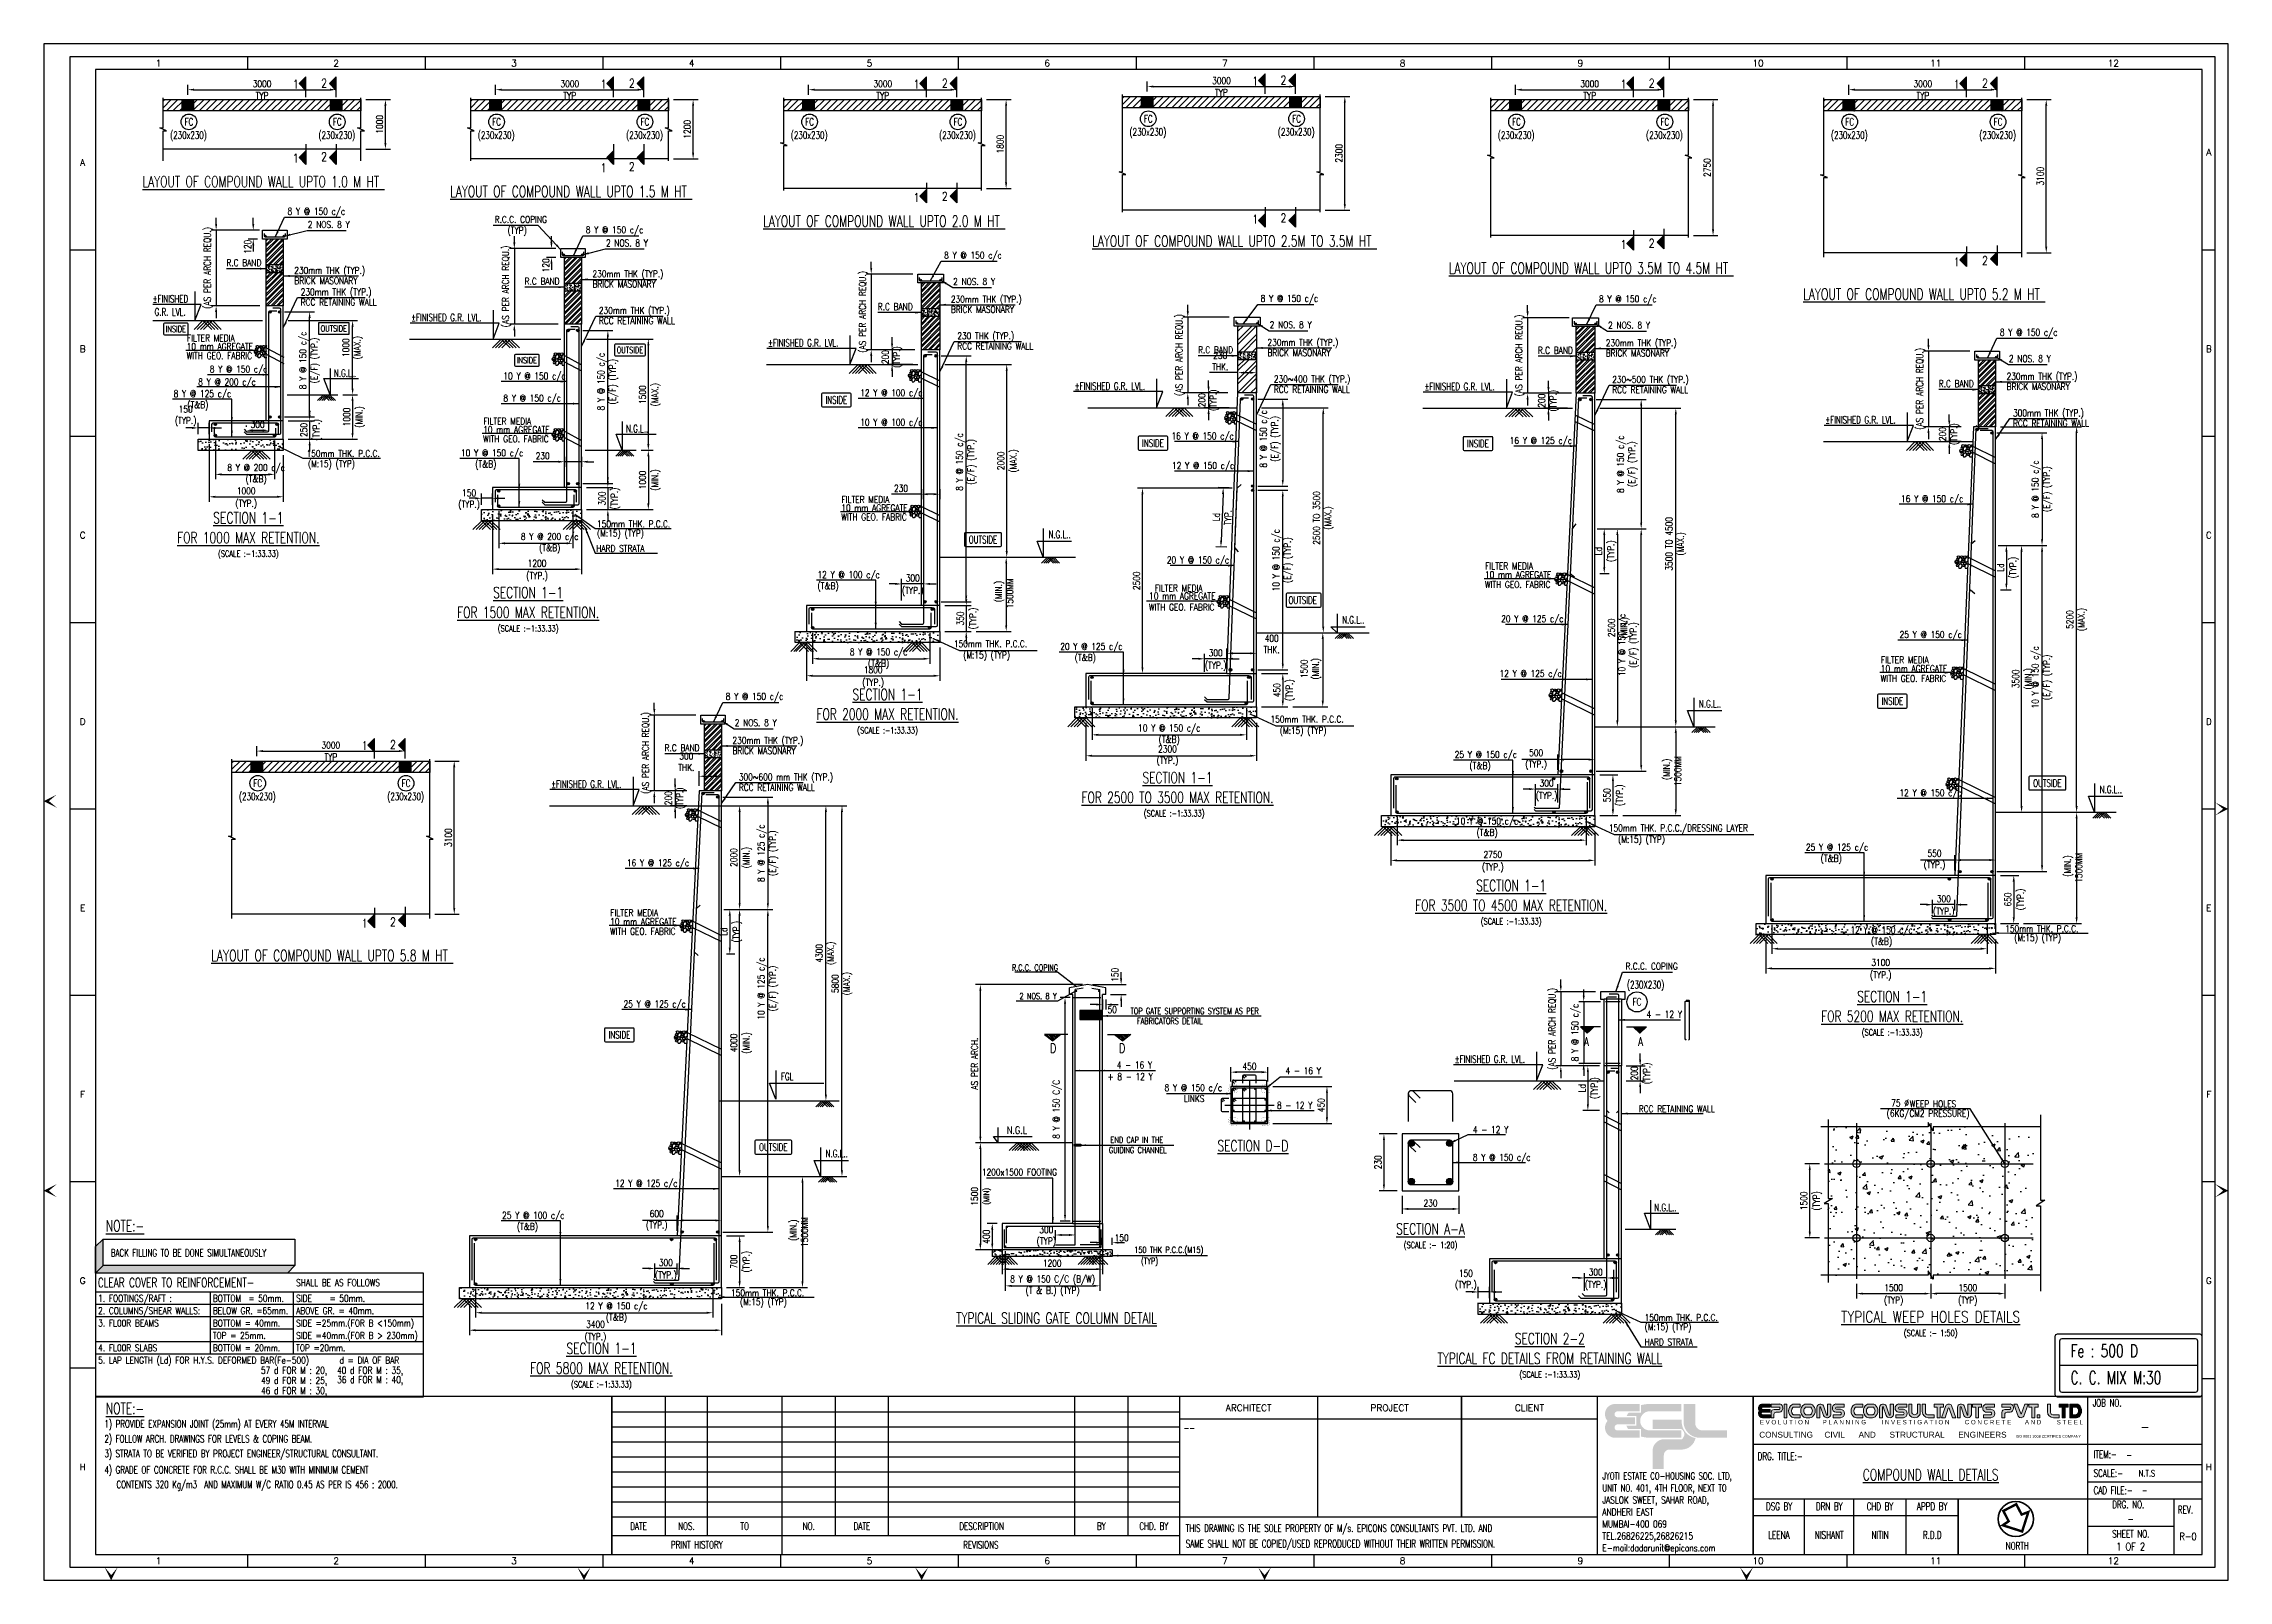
# Model space of a CAD drawing. Extents: x -69352 to 1013721, y -547461 to -186867.
# Drawn here: x 507322 to 595701, y -432773 to -370603 of the extents above; entities that cross this region are included whole.
import ezdxf
from ezdxf.enums import TextEntityAlignment as Align
from ezdxf.lldxf.tags import DXFTag

# ---------------------------------------------------------------- set-up
doc = ezdxf.new("R2010")
doc.units = 0
doc.header["$LTSCALE"] = 500
doc.header["$MEASUREMENT"] = 0
doc.header["$PDMODE"] = 35
doc.header["$PDSIZE"] = -15
doc.linetypes.add('CENTER2', pattern=[1.125, 0.75, -0.125, 0.125, -0.125])
doc.layers.get('DEFPOINTS').update_dxf_attribs({"color": 4})
for name, color, linetype, lineweight in [('00 ECPL LOGO', 250, 'Continuous', 20), ('00 ELEV-2', 9, 'Continuous', 30), ('hatch', 7, 'Continuous', 5), ('HEADING-TXT', 1, 'Continuous', 25), ('RIDE-PROFILE', 8, 'Continuous', 25)]:
    doc.layers.add(name, color=color, linetype=linetype, lineweight=lineweight)
for name, color, linetype in [('COLUMN', 1, 'Continuous'), ('FRAME TABLE', 5, 'Continuous'), ('LINE CUT', 8, 'Continuous'), ('NO. BEAM', 3, 'Continuous'), ('NO. SECTION', 1, 'Continuous'), ('PNA', 10, 'Continuous'), ('S- PILE CAP', 4, 'Continuous'), ('S-BRECK LINE', 8, 'Continuous'), ('S-CENTER LINE', 8, 'CENTER2'), ('S-COLUMN', 1, 'Continuous'), ('S-COLUMN CIRCLE', 9, 'Continuous'), ('S-COLUMN HATCH', 8, 'Continuous'), ('S-COLUMN NO', 2, 'Continuous'), ('S-COLUMN SIZES', 2, 'Continuous'), ('S-CONCRET LINE', 4, 'Continuous'), ('S-DIM-1', 5, 'Continuous'), ('S-DIMANTION', 5, 'Continuous'), ('S-HATCH', 253, 'Continuous'), ('S-LEVEL SECTION', 3, 'Continuous'), ('S-LEVLE PLAN', 3, 'Continuous'), ('S-NOTES', 4, 'Continuous'), ('S-PCC', 9, 'Continuous'), ('S-REINFORCEMENT', 6, 'Continuous'), ('S-RETAINING WALL', 6, 'Continuous'), ('S-RETAINING WALL HATCH', 8, 'Continuous'), ('S-SECTION MARK', 1, 'Continuous'), ('S-STIRUPS)', 3, 'Continuous'), ('S-TEXT', 2, 'Continuous'), ('S-TEXT-1', 4, 'Continuous'), ('S-TEXT-1 @ 1', 4, 'Continuous'), ('S-TITIL', 6, 'Continuous'), ('S-TITLE', 6, 'Continuous'), ('SCHEDULE LINE-1', 7, 'Continuous'), ('ST', 6, 'Continuous'), ('TEXT (SHEET)', 4, 'Continuous'), ('TEXT NORMAL', 4, 'Continuous'), ('TEXT1', 2, 'Continuous'), ('TITLE', 4, 'Continuous')]:
    doc.layers.add(name, color=color, linetype=linetype)
doc.styles.add('ROMANS', font='simplex.shx', dxfattribs={"width": 0.8, "height": 275})
doc.styles.add('SEC. TEXT', font='arial.ttf', dxfattribs={"height": 180})
tags = doc.linetypes.add('CENTER', pattern=[2, 1.25, -0.25, 0.25, -0.25]).pattern_tags.tags
tags[10:11] = [DXFTag(74, 4), DXFTag(75, 0), DXFTag(340, '0'), DXFTag(46, 1.0), DXFTag(50, 0.0), DXFTag(44, 0.0), DXFTag(45, 0.0)]
tags[8:9] = [DXFTag(74, 4), DXFTag(75, 0), DXFTag(340, '0'), DXFTag(46, 1.0), DXFTag(50, 0.0), DXFTag(44, 0.0), DXFTag(45, 0.0)]
tags[6:7] = [DXFTag(74, 4), DXFTag(75, 0), DXFTag(340, '0'), DXFTag(46, 1.0), DXFTag(50, 0.0), DXFTag(44, 0.0), DXFTag(45, 0.0)]
tags[4:5] = [DXFTag(74, 4), DXFTag(75, 0), DXFTag(340, '0'), DXFTag(46, 1.0), DXFTag(50, 0.0), DXFTag(44, 0.0), DXFTag(45, 0.0)]
tags = doc.linetypes.add('HIDDEN', pattern=[0.375, 0.25, -0.125]).pattern_tags.tags
tags[6:7] = [DXFTag(74, 4), DXFTag(75, 0), DXFTag(340, '0'), DXFTag(46, 1.0), DXFTag(50, 0.0), DXFTag(44, 0.0), DXFTag(45, 0.0)]
tags[4:5] = [DXFTag(74, 4), DXFTag(75, 0), DXFTag(340, '0'), DXFTag(46, 1.0), DXFTag(50, 0.0), DXFTag(44, 0.0), DXFTag(45, 0.0)]
doc.dimstyles.new('3-100', dxfattribs={"dimtxt": 250, "dimasz": 250, "dimexe": 150, "dimexo": 60, "dimgap": 75, "dimtad": 1, "dimdec": 0, "dimlfac": 0.333333, "dimzin": 0, "dimdsep": 46, "dimtxsty": 'ROMANS', "dimcen": -300, "dimclrd": 5, "dimclre": 5, "dimclrt": 4, "dimadec": 0, "dimazin": 0, "dimtfac": 1, "dimtdec": 0, "dimtix": 1, "dimtofl": 0, "dimtmove": 2, "dimatfit": 3, "dimfxl": 0, "dimtolj": 1, "dimtzin": 0, "dimarcsym": 0})
doc.dimstyles.new('dim10', dxfattribs={"dimtxt": 250, "dimasz": 250, "dimexe": 200, "dimexo": 200, "dimgap": 100, "dimtad": 1, "dimdec": 0, "dimlfac": 0.1, "dimzin": 0, "dimdsep": 46, "dimtxsty": 'ROMANS', "dimcen": 0, "dimclrd": 5, "dimclre": 5, "dimclrt": 4, "dimadec": 0, "dimazin": 0, "dimtfac": 1, "dimtdec": 0, "dimtix": 1, "dimtofl": 0, "dimtmove": 2, "dimatfit": 3, "dimfxl": 0, "dimtolj": 1, "dimtzin": 0, "dimlwd": -1, "dimlwe": -1, "dimarcsym": 0})
doc.dimstyles.new('dim100', dxfattribs={"dimtxt": 250, "dimasz": 250, "dimexe": 200, "dimexo": 200, "dimgap": 100, "dimtad": 1, "dimdec": 0, "dimzin": 0, "dimdsep": 46, "dimtxsty": 'ROMANS', "dimcen": 0, "dimclrd": 5, "dimclre": 5, "dimclrt": 4, "dimadec": 0, "dimazin": 0, "dimtfac": 1, "dimtdec": 0, "dimtix": 1, "dimtofl": 0, "dimtmove": 2, "dimatfit": 3, "dimfxl": 0, "dimtolj": 1, "dimtzin": 0, "dimlwd": -1, "dimlwe": -1, "dimarcsym": 0})
doc.dimstyles.new('dim25', dxfattribs={"dimtxt": 250, "dimasz": 250, "dimexe": 200, "dimexo": 200, "dimgap": 100, "dimtad": 1, "dimdec": 0, "dimlfac": 0.25, "dimzin": 0, "dimdsep": 46, "dimtxsty": 'ROMANS', "dimcen": 0, "dimclrd": 5, "dimclre": 5, "dimclrt": 4, "dimadec": 0, "dimazin": 0, "dimtfac": 1, "dimtdec": 0, "dimtix": 1, "dimtofl": 0, "dimtmove": 2, "dimatfit": 3, "dimfxl": 0, "dimtolj": 1, "dimtzin": 0, "dimlwd": -1, "dimlwe": -1, "dimarcsym": 0})
doc.dimstyles.new('dim33.33', dxfattribs={"dimtxt": 250, "dimasz": 250, "dimexe": 200, "dimexo": 200, "dimgap": 100, "dimtad": 1, "dimdec": 0, "dimlfac": 0.333331, "dimzin": 0, "dimdsep": 46, "dimtxsty": 'ROMANS', "dimcen": 0, "dimclrd": 5, "dimclre": 5, "dimclrt": 4, "dimadec": 0, "dimazin": 0, "dimtfac": 1, "dimtdec": 0, "dimtix": 1, "dimtofl": 0, "dimtmove": 2, "dimatfit": 3, "dimfxl": 0, "dimtolj": 1, "dimtzin": 0, "dimlwd": -1, "dimlwe": -1, "dimarcsym": 0})
doc.dimstyles.new('dim50', dxfattribs={"dimtxt": 250, "dimasz": 250, "dimexe": 200, "dimexo": 200, "dimgap": 100, "dimtad": 1, "dimdec": 0, "dimlfac": 0.5, "dimzin": 0, "dimdsep": 46, "dimtxsty": 'ROMANS', "dimcen": 0, "dimclrd": 5, "dimclre": 5, "dimclrt": 4, "dimadec": 0, "dimazin": 0, "dimtfac": 1, "dimtdec": 0, "dimtix": 1, "dimtofl": 0, "dimtmove": 2, "dimatfit": 3, "dimfxl": 0, "dimtolj": 1, "dimtzin": 0, "dimlwd": -1, "dimlwe": -1, "dimarcsym": 0})
doc.dimstyles.new('INT1', dxfattribs={"dimtxt": 250, "dimasz": 250, "dimexe": 150, "dimexo": 60, "dimgap": 75, "dimtad": 1, "dimdec": 0, "dimzin": 0, "dimdsep": 46, "dimtxsty": 'ROMANS', "dimcen": -250, "dimclrd": 5, "dimclre": 5, "dimclrt": 4, "dimadec": 0, "dimazin": 0, "dimtfac": 1, "dimtdec": 0, "dimtix": 1, "dimtofl": 0, "dimtmove": 2, "dimatfit": 3, "dimfxl": 0, "dimtolj": 1, "dimtzin": 0, "dimarcsym": 0})
pattern_1 = [(45, (-328597.685, -32610.178), (15.2387667, -15.2387667), [])]

msp = doc.modelspace()

# ---------------------------------------------------------------- texts
at = {"layer": 'HEADING-TXT', "color": 6, "style": 'ROMANS', "width": 0.7}
msp.add_text('BACK FILLING TO BE DONE SIMULTANEOUSLY', height=300, dxfattribs=at).set_placement((510035.936, -419672.775))
at = {"layer": 'NO. SECTION', "style": 'ROMANS', "width": 0.8}
for p in [(548161.092, -411242.393, 20.908), (550953.382, -411242.393, 20.908)]:
    msp.add_text('D', height=366.667, dxfattribs=at).set_placement(p, align=Align.MIDDLE_CENTER)
at = {"layer": 'S-COLUMN NO', "style": 'ROMANS', "width": 0.7}
for p in [(513197.385, -373766.421, 11.068), (519197.385, -373766.421, 11.068), (525645.024, -373766.421, 11.068), (531645.024, -373766.421, 11.068), (538306.919, -373766.421, 11.068), (544306.919, -373766.421, 11.068), (552008.606, -373640.346), (558008.606, -373640.346), (566906.101, -373766.421, 11.068), (572906.101, -373766.421, 11.068), (580385.167, -373766.421, 11.068), (586385.167, -373766.421, 11.068), (515981.064, -400525.979, 11.068), (521981.064, -400525.979, 11.068), (571779.288, -409370.547, -208.76)]:
    msp.add_text('FC', height=300, dxfattribs=at).set_placement(p, align=Align.MIDDLE)
for p in [(512439.141, -374299.978, 9.815), (518439.141, -374299.978, 9.815), (524886.78, -374299.978, 9.815), (530886.78, -374299.978, 9.815), (537548.675, -374299.978, 9.815), (543548.675, -374299.978, 9.815), (551250.362, -374173.904, -1.253), (557250.362, -374173.904, -1.253), (566147.857, -374299.978, 9.815), (572147.857, -374299.978, 9.815), (579626.923, -374299.978, 9.815), (585626.923, -374299.978, 9.815), (515222.82, -401059.537, 9.815), (521222.82, -401059.537, 9.815)]:
    msp.add_text('(230x230)', height=300, dxfattribs=at).set_placement(p, align=Align.MIDDLE_LEFT)
at = {"layer": 'S-COLUMN SIZES', "style": 'ROMANS', "width": 0.7}
msp.add_text('(230X230)', height=300, dxfattribs=at).set_placement((571371.762, -408675.69, -208.76), align=Align.MIDDLE_LEFT)
at = {"layer": 'S-LEVEL SECTION', "style": 'ROMANS', "width": 0.7}
for s, p in [('%%PFINISHED ', (511728.125, -380930.574, 11.068)), ('G.R. LVL.', (511807.77, -381457.183, 11.068)), ('%%PFINISHED G.R. LVL.', (522188.306, -381679.378, 11.068)), ('%%PFINISHED G.R. LVL.', (536626.292, -382707.513, 11.068)), ('N.G.L..', (519064.003, -383930.574, 11.068)), ('%%PFINISHED G.R. LVL.', (549032.171, -384454.834, 11.068)), ('%%PFINISHED G.R. LVL.', (563180.641, -384473.433, 2.744)), ('N.G.L..', (530881.964, -386179.378, 11.068)), ('%%PFINISHED G.R. LVL.', (579396.278, -385825.667, 11.068)), ('N.G.L..', (547971.558, -390454.96, 40.325)), ('N.G.L..', (559853.096, -393912.542, 40.325)), ('N.G.L..', (574283.056, -397311.968, 32.001)), ('%%PFINISHED G.R. LVL.', (527850.417, -400556.929, 11.068)), ('N.G.L..', (590498.692, -400773.113, 40.325)), ('%%PFINISHED G.R. LVL.', (564404.244, -411688.022, -208.76)), ('FGL', (537146.375, -412385.296, 40.325)), ('N.G.L..', (538952.832, -415504.376, 40.325)), ('N.G.L..', (572479.418, -417688.022, -208.76))]:
    msp.add_text(s, height=300, dxfattribs=at).set_placement(p, align=Align.MIDDLE_LEFT)
at = {"layer": 'S-LEVEL SECTION', "linetype": 'ByBlock', "lineweight": -2, "style": 'ROMANS', "width": 0.8}
msp.add_text('N.G.L', height=300, dxfattribs=at).set_placement((546695.712, -414708.089, -123.078), align=Align.CENTER)
at = {"layer": 'S-SECTION MARK', "style": 'ROMANS'}
for s, height, width, p in [('1', 349.999, 0.8, (517522.232, -372240.736, 11.068)), ('2', 349.999, 0.8, (518666.181, -372203.039, 11.068)), ('1', 349.999, 0.8, (529969.871, -372240.736, 11.068)), ('2', 349.999, 0.8, (531113.82, -372203.039, 11.068)), ('1', 349.999, 0.8, (542631.766, -372240.736, 11.068)), ('2', 349.999, 0.8, (543775.715, -372203.039, 11.068)), ('1', 349.999, 0.8, (556333.453, -372114.661)), ('2', 349.999, 0.8, (557477.402, -372076.964)), ('1', 349.999, 0.8, (571230.947, -372240.736, 11.068)), ('2', 349.999, 0.8, (572374.896, -372203.039, 11.068)), ('1', 349.999, 0.8, (584710.014, -372240.736, 11.068)), ('2', 349.999, 0.8, (585853.963, -372203.039, 11.068)), ('1', 349.999, 0.8, (517522.232, -375228.238, 11.068)), ('2', 349.999, 0.8, (518666.181, -375178.543, 11.068)), ('1', 349.999, 0.8, (529969.871, -375628.238, 11.068)), ('2', 349.999, 0.8, (531113.82, -375578.543, 11.068)), ('1', 349.999, 0.8, (542631.766, -376828.238, 11.068)), ('2', 349.999, 0.8, (543775.715, -376778.543, 11.068)), ('1', 349.999, 0.8, (556333.453, -377702.164)), ('2', 349.999, 0.8, (557477.402, -377652.469)), ('1', 349.999, 0.8, (571230.947, -378728.238, 11.068)), ('2', 349.999, 0.8, (572374.896, -378678.543, 11.068)), ('1', 349.999, 0.8, (584710.014, -379428.238, 11.068)), ('2', 349.999, 0.8, (585853.963, -379378.543, 11.068)), ('1', 349.999, 0.8, (520305.911, -399000.294, 11.068)), ('2', 349.999, 0.8, (521449.86, -398962.597, 11.068)), ('1', 349.999, 0.8, (520305.911, -406187.797, 11.068)), ('2', 349.999, 0.8, (521449.86, -406138.102, 11.068)), ('A', 350, 0.7, (569732.827, -410977.826, -208.76)), ('A', 350, 0.7, (571924.696, -410977.826, -208.76))]:
    msp.add_text(s, height=height, dxfattribs=dict(at, width=width)).set_placement(p, align=Align.MIDDLE)
at = {"layer": 'S-TEXT', "style": 'ROMANS'}
for s, height, width, p in [('(SCALE :-1:33.33)', 250, 0.7, (515601.899, -391238.023, 30.485)), ('(SCALE :-1:33.33)', 250, 0.7, (526922.282, -394262.225, 11.068)), ('(SCALE :-1:33.33)', 250, 0.7, (541460.686, -398381.811, 30.485)), ('(SCALE :-1:33.33)', 250, 0.7, (553056.358, -401739.068, 30.485)), ('(SCALE :-1:33.33)', 250, 0.7, (566688.426, -406114.109, 22.161)), ('(SCALE :-1:33.33)', 250, 0.7, (582101.501, -410606.024)), ('(SCALE :- 1:20)', 250, 0.7, (563426.719, -419206.574, -94.372)), ('(SCALE :- 1:50)', 250, 0.7, (583660.969, -422763.942, -225.642)), ('(SCALE :-1:33.33)', 250, 0.7, (529882.969, -424841.474, 11.068)), ('(SCALE :-1:33.33)', 250, 0.7, (568251.762, -424445.21, -208.76)), ('-', 304.084, 0.8, (591750.95, -430289.043, 0)), ('LEENA', 304.0842, 0.7, (577521.595, -430939.334, 0)), ('NISHANT', 304.0842, 0.7, (579557.842, -430939.334, 0)), ('NITIN', 304.0842, 0.7, (581610.228, -430939.334, 0)), ('R.D.D', 304.0842, 0.7, (583722.271, -430939.334, 0)), ('1 OF 2', 304.0842, 0.8, (591750.95, -431410.076, 0)), ('R-0', 304.0842, 0.8, (594071.505, -430998.397, 0))]:
    msp.add_text(s, height=height, dxfattribs=dict(at, width=width)).set_placement(p, align=Align.MIDDLE_CENTER)
at = {"layer": 'S-TEXT', "style": 'ROMANS', "width": 0.7}
for s, height, p in [('CLEAR COVER TO REINFORCEMENT- ', 375.52393, (509514.79, -420729.28)), ('--', 303.0595, (553432.744, -426614.462, 0)), ('-', 253.404, (591578.793, -427708.216)), ('N.T.S', 253.4035, (592080.291, -428447.199, -7.9)), ('-', 253.404, (592204.359, -429133.516, 0))]:
    msp.add_text(s, height=height, dxfattribs=at).set_placement(p, align=Align.MIDDLE_LEFT)
at = {"layer": 'S-TEXT', "color": 4, "style": 'ROMANS', "width": 0.7}
for s, p in [('2) FOLLOW ARCH. DRAWINGS FOR LEVELS & COPING BEAM.', (509781.438, -427047.231, 11.068)), ('1) PROVIDE EXPANSION JOINT (25mm) AT EVERY 45M INTERVAL', (509781.438, -426446.949, 11.068)), ('3) STRATA TO BE VERIFIED BY PROJECT ENGINEER/STRUCTURAL CONSULTANT.', (509781.438, -427647.512, 11.068)), ('4) GRADE OF CONCRETE FOR R.C.C. SHALL BE M30 WITH MINIMUM CEMENT', (509781.438, -428301.527, 11.068)), ('CONTENTS 320 Kg/m3  AND MAXIMUM W/C RATIO 0.45 AS PER IS 456 : 2000.', (510268.415, -428897.856, 11.068))]:
    msp.add_text(s, height=300.14087, dxfattribs=at).set_placement(p, align=Align.MIDDLE_LEFT)
at = {"layer": 'S-TEXT-1 @ 1', "style": 'ROMANS', "width": 0.8}
for s, p in [('8 Y @ 150 c/c', (517186.94, -377384.819, 11.068)), ('2 NOS. 8 Y', (518005.05, -377919.341, 11.068)), ('R.C.C. COPING', (525569.246, -377713.246, 11.068)), ('(TYP)', (526086.913, -378153.441, 11.068)), ('8 Y @ 150 c/c', (529251.324, -378133.624, 11.068)), ('2 NOS. 8 Y', (530069.435, -378668.145, 11.068)), ('8 Y @ 150 c/c', (543749.311, -379161.759, 11.068)), ('R.C BAND', (514714.212, -379465.574, 11.068)), ('230mm THK (TYP.)', (517459.774, -379776.146, 11.068)), ('230mm THK (TYP.)', (529524.158, -379913.876, 11.068)), ('BRICK MASONARY', (517459.774, -380190.432, 11.068)), ('230mm THK (TYP.)', (517719.741, -380647.339, 11.068)), ('R.C BAND', (526778.597, -380214.378, 11.068)), ('BRICK MASONARY', (529524.158, -380328.162, 11.068)), ('230mm THK (TYP.)', (544022.145, -380942.011, 11.068)), ('2 NOS. 8 Y', (544114.145, -380227.642, 11.068)), ('8 Y @ 150 c/c', (556555.416, -380909.079, 11.068)), ('8 Y @ 150 c/c', (570243.66, -380927.678, 2.744)), ('RCC RETAINING WALL', (517719.741, -381061.625, 11.068)), ('230mm THK (TYP.)', (529784.126, -381396.144, 11.068)), ('RCC RETAINING WALL', (529784.126, -381810.43, 11.068)), ('R.C BAND', (541063.863, -381242.513, 11.068)), ('BRICK MASONARY', (544022.145, -381356.297, 11.068)), ('FILTER MEDIA', (513115.442, -382513.37, 18.192)), ('230 THK (TYP.)', (544282.113, -382424.279, 11.068)), ('230mm THK (TYP.)', (556828.25, -382689.332, 11.068)), ('2 NOS. 8 Y', (556920.25, -381974.963, 11.068)), ('230mm THK (TYP.)', (570516.494, -382707.931, 2.744)), ('2 NOS. 8 Y', (570608.494, -381993.562, 2.744)), ('8 Y @ 150 c/c', (586459.297, -382279.912, 11.068)), ('WITH GEO. FABRIC', (513103.882, -383227.746, 18.192)), ('10 mm AGREGATE', (513106.775, -382851.937, 18.192)), ('RCC RETAINING WALL', (544282.113, -382838.565, 11.068)), ('R.C BAND', (554022.689, -382989.834, 11.068)), ('BRICK MASONARY', (556828.25, -383103.618, 11.068)), ('R.C BAND', (567770.933, -383008.433, 2.744)), ('BRICK MASONARY', (570516.494, -383122.216, 2.744)), ('2 NOS. 8 Y', (586824.131, -383345.796, 11.068)), ('8 Y @ 200 c/c', (513575.044, -384288.26, 11.068)), ('8 Y @ 150 c/c', (514041.231, -383771.175, 11.068)), ('10 Y @ 150 c/c', (525918.865, -384046.298, 11.068)), ('230~400 THK (TYP.)', (557088.218, -384171.6, 11.068)), ('230~500 THK (TYP.)', (570776.462, -384190.198, 2.744)), ('R.C BAND', (583986.569, -384360.667, 11.068)), ('230mm THK (TYP.)', (586732.131, -384060.165, 11.068)), ('BRICK MASONARY', (586732.131, -384474.451, 11.068)), ('8 Y @ 125 c/c', (512579.089, -384761.002, 5.02)), ('(T&B)', (513129.52, -385211.002, 5.02)), ('8 Y @ 150 c/c', (525918.865, -384942.756, 11.068)), ('12 Y @ 100 c/c', (540356.851, -384726.832, 11.068)), ('RCC RETAINING WALL', (557088.218, -384585.885, 11.068)), ('RCC RETAINING WALL', (570776.462, -384604.484, 2.744)), ('FILTER MEDIA', (525111.789, -385878.616, 11.068)), ('10 mm AGREGATE', (525103.121, -386217.183, 11.068)), ('10 Y @ 100 c/c', (540356.851, -385923.289, 11.068)), ('300mm THK (TYP.)', (586992.098, -385542.433, 11.068)), ('RCC RETAINING WALL', (586992.098, -385956.718, 11.068)), ('150mm THK. P.C.C.', (517958.112, -387184.288, 200.655)), ('10 Y @ 150 c/c', (524205.779, -387159.758, 11.068)), ('WITH GEO. FABRIC', (525100.229, -386592.992, 11.068)), ('16 Y @ 150 c/c', (552946.783, -386474.152, 11.068)), ('16 Y @ 125 c/c', (566630.923, -386659.441, 2.744)), ('(M:15) (TYP)', (518016.869, -387597.537, 200.655)), ('(T&B)', (524778.736, -387609.758, 11.068)), ('12 Y @ 150 c/c', (552968.4, -387670.61, 11.068)), ('16 Y @ 150 c/c', (582461.551, -389013.798, 11.068)), ('WITH GEO. FABRIC', (539587.074, -389753.779, 19.392)), ('FILTER MEDIA', (539598.634, -389045.276, 19.392)), ('10 mm AGREGATE', (539589.966, -389383.843, 19.392)), ('(M:15) (TYP)', (529708.435, -390409.664, 200.655)), ('150mm THK. P.C.C.', (529708.435, -390033.093, 200.655)), ('HARD STRATA ', (529676.365, -391025.85, 200.655)), ('20 Y @ 150 c/c', (552760.187, -391493.586, 11.068)), ('(T&B)', (538625.929, -392537.893, 11.068)), ('12 Y @ 100 c/c', (538625.929, -392087.893, 11.068)), ('WITH GEO. FABRIC', (565626.343, -392486.062, 2.744)), ('FILTER MEDIA', (565637.903, -391734.104, 2.744)), ('10 mm AGREGATE', (565629.235, -392088.526, 2.744)), ('WITH GEO. FABRIC', (552037.667, -393403.618, 11.268)), ('10 mm AGREGATE', (552040.559, -392951.03, 11.268)), ('FILTER MEDIA', (552269.627, -392628.066, 11.268)), ('20 Y @ 125 c/c', (566288.088, -393870.427, 2.744)), ('150mm THK. P.C.C.', (544144.726, -394882.945, 200.655)), ('20 Y @ 125 c/c', (548449.022, -394990.213, 11.068)), ('25 Y @ 150 c/c', (582403.41, -394506.664, 11.068)), ('(M:15) (TYP)', (544520.483, -395337.799, 200.655)), ('(T&B)', (549031.955, -395440.213, 11.068)), ('12 Y @ 125 c/c', (566217.937, -396086.015, 2.744)), ('FILTER MEDIA', (581649.285, -395533.139, 11.868)), ('10 mm AGREGATE', (581640.617, -395887.561, 11.868)), ('WITH GEO. FABRIC', (581637.725, -396285.097, 11.868)), ('8 Y @ 150 c/c', (534913.436, -397011.175, 11.068)), ('2 NOS. 8 Y', (535278.27, -398077.058, 11.068)), ('150mm THK. P.C.C.', (556950.832, -397935.266, 200.655)), ('(M:15) (TYP)', (557326.588, -398390.12, 200.655)), ('R.C BAND', (532440.709, -399091.929, 11.068)), ('230mm THK (TYP.)', (535186.27, -398791.427, 11.068)), ('BRICK MASONARY', (535186.27, -399205.713, 11.068)), ('25 Y @ 150 c/c', (564405.01, -399361.19, 2.744)), ('300~600 mm THK (TYP.)', (535446.238, -400273.695, 11.068)), ('(T&B)', (565000.169, -399811.19, 2.744)), ('RCC RETAINING WALL', (535446.238, -400687.981, 11.068)), ('12 Y @ 150 c/c', (582396.888, -400912.036, 11.068)), ('150mm THK. P.C.C./DRESSING LAYER', (570639.075, -402336.812, 192.331)), ('(M:15) (TYP)', (571014.832, -402791.666, 192.331)), ('25 Y @ 125 c/c', (578614.023, -403111.074, 11.068)), ('16 Y @ 125 c/c', (530915.69, -403745.061, 11.068)), ('(T&B)', (579209.181, -403561.074, 11.068)), ('FILTER MEDIA', (530245.082, -405766.461, 11.868)), ('WITH GEO. FABRIC', (530233.522, -406518.419, 11.868)), ('10 mm AGREGATE', (530236.415, -406120.883, 11.868)), ('150mm THK. P.C.C.', (586675.575, -406411.592, 200.655)), ('(M:15) (TYP)', (587038.252, -406774.442, 200.655)), ('R.C.C. COPING', (571317.262, -407928.768, -208.76)), ('25 Y @ 125 c/c', (530782.139, -409454.489, 11.068)), ('4 - 12 Y', (572166.096, -409874.066, -208.76)), ('RCC RETAINING WALL', (571850.064, -413699.333, -208.76)), ('75 %%C', (582062.287, -413459.457, -225.642)), ('WEEP HOLES', (582817.853, -413497.954)), ('4 - 12 Y', (565139.732, -414538.721, -94.372)), (' (6KG/CM2 PRESSURE)', (581725.404, -413880.517, -235.482)), ('8 Y @ 150 c/c', (565139.732, -415663.336, -94.372)), ('12 Y @ 125 c/c', (530441.886, -416712.425, 11.068)), ('25 Y @ 100 c/c', (525868.162, -418007.739, 11.068)), ('(T&B)', (526463.321, -418457.739, 11.068)), ('SHALL BE AS FOLLOWS', (517534.264, -420729.28)), ('1. FOOTINGS/RAFT :', (509523.893, -421366.045)), ('BOTTOM  = 50mm.', (514164.117, -421366.045)), ('SIDE    = 50mm.', (517534.264, -421366.045)), ('150mm THK. P.C.C.', (535129.714, -421142.855, 200.655)), ('(M:15) (TYP)', (535492.391, -421505.705, 200.655)), ('2. COLUMNS/SHEAR WALLS:', (509523.893, -421866.743)), ('3. FL00R BEAMS', (509523.893, -422367.442)), ('BELOW GR. =65mm.', (514164.117, -421866.743)), ('BOTTOM = 40mm.', (514164.117, -422367.442)), ('ABOVE GR. = 40mm.', (517534.264, -421866.743)), ('SIDE =25mm.(FOR B <150mm)', (517534.264, -422367.442)), ('(M:15) (TYP)', (572088.434, -422518.308, -19.174)), ('150mm THK. P.C.C.', (572088.434, -422141.737, -19.174)), ('4. FL00R SLABS', (509523.893, -423368.839)), ('TOP = 25mm.', (514164.117, -422868.14)), ('BOTTOM = 20mm.', (514164.117, -423368.839)), ('TOP =20mm.', (517534.264, -423368.839)), ('SIDE =40mm.(FOR B > 230mm)', (517534.264, -422868.14)), ('HARD STRATA ', (572088.434, -423134.494, -19.174)), ('5. LAP LENGTH (Ld) FOR H.Y.S. DEFORMED BAR(Fe-500)   d = DIA OF BAR', (509523.893, -423869.537)), ('57 d FOR M : 20,', (516113.746, -424279.2)), ('40 d FOR M : 35,', (519186.952, -424279.2)), ('49 d FOR M : 25,', (516113.746, -424688.862)), ('46 d FOR M : 30,', (516113.746, -425098.525)), ('36 d FOR M : 40,', (519190.766, -424653.119))]:
    msp.add_text(s, height=275, dxfattribs=at).set_placement(p, align=Align.MIDDLE_LEFT)
for s, p in [('4 - 16 Y', (551446.611, -412062.95, -123.078)), ('+ 8 - 12 Y', (551275.611, -412535.95, -123.078))]:
    msp.add_text(s, height=275, dxfattribs=at).set_placement(p, align=Align.CENTER)
for s, p in [('8 Y @ 150 c/c', (553831.62, -412846.602, 11.068)), ('4 - 16 Y', (558275.628, -412157.605, 11.068)), ('LINKS', (553864.611, -413281.798, 11.068)), ('8 - 12 Y', (557931.972, -413556.105, 11.068)), ('1200x1500 FOOTING', (546797.073, -416258.877, 20.908))]:
    msp.add_text(s, height=275, dxfattribs=at).set_placement(p, align=Align.MIDDLE_CENTER)
at = {"layer": 'S-TITIL', "color": 6, "style": 'ROMANS', "width": 0.7}
for s, p in [('%%ULAYOUT OF COMPOUND WALL UPTO 1.0 M HT ', (516213.417, -376184.531, 11.068)), ('%%ULAYOUT OF COMPOUND WALL UPTO 1.5 M HT ', (528661.056, -376584.531, 11.068)), ('%%ULAYOUT OF COMPOUND WALL UPTO 2.0 M HT ', (541322.951, -377784.531, 11.068)), ('%%ULAYOUT OF COMPOUND WALL UPTO 2.5M TO 3.5M HT ', (555500.271, -378589.662)), ('%%ULAYOUT OF COMPOUND WALL UPTO 3.5M TO 4.5M HT ', (569922.132, -379684.531, 11.068)), ('%%ULAYOUT OF COMPOUND WALL UPTO 5.2 M HT ', (583401.199, -380734.531, 11.068)), ('%%ULAYOUT OF COMPOUND WALL UPTO 5.8 M HT ', (518997.096, -407494.09, 11.068))]:
    msp.add_text(s, height=450, dxfattribs=at).set_placement(p, align=Align.MIDDLE)
at = {"layer": 'S-TITIL', "style": 'ROMANS'}
for s, width, p in [('%%USECTION 1-1', 0.7, (515601.899, -389788.023, 30.485)), ('%%UFOR 1000 MAX RETENTION.', 0.7, (515601.899, -390588.023, 30.485)), ('%%USECTION 1-1', 0.7, (526922.282, -392812.225, 11.068)), ('%%UFOR 1500 MAX RETENTION.', 0.7, (526922.282, -393612.225, 11.068)), ('%%USECTION 1-1', 0.7, (541460.686, -396931.811, 30.485)), ('%%UFOR 2000 MAX RETENTION.', 0.7, (541460.686, -397731.811, 30.485)), ('%%USECTION 1-1', 0.7, (553189.384, -400298.124, 30.485)), ('%%UFOR 2500 TO 3500 MAX RETENTION.', 0.7, (553189.384, -401098.124, 30.485)), ('%%USECTION 1-1', 0.7, (566688.426, -404664.109, 22.161)), ('%%UFOR 3500 TO 4500 MAX RETENTION.', 0.7, (566688.426, -405464.109, 22.161)), ('%%USECTION 1-1', 0.7, (582101.501, -409156.024)), ('%%UFOR 5200 MAX RETENTION.', 0.7, (582101.501, -409956.024)), ('%%USECTION A-A', 0.7, (563426.719, -418556.574, -94.372)), ('%%UTYPICAL WEEP HOLES DETAILS', 0.8, (583660.969, -422113.942, -225.642)), ('%%USECTION 1-1', 0.7, (529882.969, -423391.474, 11.068)), ('%%USECTION 2-2', 0.7, (568251.762, -422995.21, -208.76)), ('%%UFOR 5800 MAX RETENTION.', 0.7, (529882.969, -424191.474, 11.068)), ('%%UTYPICAL FC DETAILS FROM RETAINING WALL', 0.7, (568251.762, -423795.21, -208.76))]:
    msp.add_text(s, height=450, dxfattribs=dict(at, width=width)).set_placement(p, align=Align.MIDDLE_CENTER)
at = {"layer": 'S-TITIL', "color": 6, "style": 'ROMANS', "width": 0.7}
for s, p in [('%%USECTION D-D', (556243.111, -415189.51, 11.068)), ('%%UTYPICAL SLIDING GATE COLUMN DETAIL', (548293.287, -422164.327, 20.908))]:
    msp.add_text(s, height=450, dxfattribs=at).set_placement(p, align=Align.MIDDLE_CENTER)
at = {"layer": 'S-TITIL', "style": 'ROMANS', "width": 0.7}
for p in [(509838.606, -418433.47, 11.068), (509838.606, -425824.541, 11.068)]:
    msp.add_text('%%UNOTE:-', height=450.2113, dxfattribs=at).set_placement(p, align=Align.MIDDLE_LEFT)
at = {"layer": 'S-TITIL', "color": 1, "style": 'ROMANS', "width": 0.7}
for s, height, p in [('-', 456.126, (592329.3, -426558.533, 0)), ('%%UCOMPOUND WALL DETAILS', 456.12632, (583660.429, -428502.659))]:
    msp.add_text(s, height=height, dxfattribs=at).set_placement(p, align=Align.MIDDLE_CENTER)
at = {"layer": 'TEXT NORMAL', "style": 'ROMANS', "width": 0.7}
for s, p in [('R.C.C. COPING', (547424.397, -408111.548, -123.078)), ('2 NOS. 8 Y', (547548.333, -409262.669, -123.078)), ('TOP GATE SUPPORTING SYSTEM AS PER', (553883.906, -409866.877, -123.078)), ('FABRICATORS DETAIL', (552875.008, -410268.155, -123.078)), ('GUIDING CHANNEL', (551583.038, -415492.799, -123.078)), ('END CAP IN THE', (551547.285, -415079.893, -123.078))]:
    msp.add_text(s, height=250, dxfattribs=at).set_placement(p, align=Align.CENTER)
for s, p in [('150 THK P.C.C.(M15)', (551439.543, -419528.118, 20.908)), ('(TYP)', (551715.622, -419979.191, 20.908))]:
    msp.add_text(s, height=250, dxfattribs=at).set_placement(p)
at = {"layer": 'TITLE', "color": 2, "style": 'ROMANS', "width": 0.7}
for s, height, p in [('INSIDE', 250, (512669.728, -382144.024, 49.902)), ('OUTSIDE', 250, (519059.616, -382126.083, 49.902)), ('INSIDE', 250, (526872.405, -383410.353, 1.228)), ('OUTSIDE', 250, (531038.605, -382994.199, 1.228)), ('INSIDE', 300, (539390.229, -385017.576, 11.068)), ('INSIDE', 300, (552196.335, -386764.896, 11.068)), ('INSIDE', 300, (565343.293, -386783.495, 2.744)), ('OUTSIDE', 300, (545321.358, -390668.165, 11.068)), ('OUTSIDE', 300, (558255.396, -393120.486, 11.068)), ('INSIDE', 300, (582109.604, -397202.174, 11.068)), ('OUTSIDE', 300, (588382.154, -400517.842, 40.325)), ('INSIDE', 300, (530614.355, -410708.653, 11.068)), ('OUTSIDE', 300, (536836.293, -415249.105, 40.325))]:
    msp.add_text(s, height=height, dxfattribs=at).set_placement(p, align=Align.MIDDLE_CENTER)
at = {"layer": 'TITLE', "style": 'ROMANS', "width": 0.7}
for s, height, p in [('Fe : 500 D', 519.1453, (589317.647, -423488.364)), ('C. C. MIX M:30', 519.14528, (589317.647, -424573.502))]:
    msp.add_text(s, height=height, dxfattribs=at).set_placement(p, align=Align.MIDDLE_LEFT)

# ---------------------------------------------------------------- blocks, each defined once
blk = doc.blocks.new('*D532')
at = {"layer": 'DEFPOINTS', "color": 0}
for p in [(543429, -383233), (544643, -383233), (543429, -393183)]:
    blk.add_point(p, dxfattribs=at)
at = {"layer": 'S-DIM-1', "color": 5}
for p, q in [((543629, -383233), (544843, -383233)), ((543629, -393183), (544843, -393183))]:
    blk.add_line(p, q, dxfattribs=at)
at = {"layer": 'S-DIM-1', "color": 5, "lineweight": -3}
blk.add_line((544643, -392933), (544643, -383483), dxfattribs=at)
at = {"layer": 'S-DIM-1', "color": 5}
for points in [[(544685, -383483), (544602, -383483), (544643, -383233)], [(544602, -392933), (544685, -392933), (544643, -393183)]]:
    blk.add_solid(points, dxfattribs=at)
at = {"layer": 'S-DIM-1', "color": 4, "insert": (544643, -387527), "char_height": 275, "attachment_point": 5, "rotation": 90, "style": 'ROMANS'}
blk.add_mtext('\\A1;8 Y @ 150 c/c\\P(E/F) (TYP.)', dxfattribs=at)
blk = doc.blocks.new('*D533')
at = {"layer": 'DEFPOINTS', "color": 0}
for p in [(543579, -393333), (543579, -394383), (544643, -394383)]:
    blk.add_point(p, dxfattribs=at)
at = {"layer": 'S-DIM-1', "color": 5, "lineweight": -3}
for p, q in [((544643, -393083), (544643, -392833)), ((544643, -393333), (544643, -394383)), ((544643, -394633), (544643, -394883))]:
    blk.add_line(p, q, dxfattribs=at)
at = {"layer": 'S-DIM-1', "color": 5}
for p, q in [((543779, -393333), (544843, -393333)), ((543779, -394383), (544843, -394383))]:
    blk.add_line(p, q, dxfattribs=at)
for points in [[(544602, -393083), (544685, -393083), (544643, -393333)], [(544685, -394633), (544602, -394633), (544643, -394383)]]:
    blk.add_solid(points, dxfattribs=at)
at = {"layer": 'S-DIM-1', "color": 4, "char_height": 275, "attachment_point": 5, "rotation": 90, "style": 'ROMANS'}
for s, insert in [('\\A1;350', (544406, -393858)), ('(TYP.)', (544953, -393858))]:
    blk.add_mtext(s, dxfattribs=dict(at, insert=insert))
blk = doc.blocks.new('*D534')
at = {"layer": 'DEFPOINTS', "color": 0}
for p in [(538429, -394233), (543169, -394233), (543169, -395487)]:
    blk.add_point(p, dxfattribs=at)
at = {"layer": 'S-DIM-1', "color": 5}
for p, q in [((538429, -394433), (538429, -395687)), ((543169, -394433), (543169, -395687)), ((538679, -395487), (542919, -395487))]:
    blk.add_line(p, q, dxfattribs=at)
for points in [[(538679, -395446), (538679, -395529), (538429, -395487)], [(542919, -395529), (542919, -395446), (543169, -395487)]]:
    blk.add_solid(points, dxfattribs=at)
at = {"layer": 'S-DIM-1', "color": 4, "insert": (541099, -395487), "char_height": 275, "attachment_point": 5, "style": 'ROMANS'}
blk.add_mtext('\\A1;8 Y @ 150 c/c\\P(T&B)', dxfattribs=at)
blk = doc.blocks.new('*D535')
at = {"layer": 'DEFPOINTS', "color": 0}
for p in [(538179, -394833), (543579, -394833), (543579, -396176)]:
    blk.add_point(p, dxfattribs=at)
at = {"layer": 'S-DIM-1', "color": 5}
for p, q in [((538179, -395033), (538179, -396376)), ((543579, -395033), (543579, -396376)), ((538429, -396176), (543329, -396176))]:
    blk.add_line(p, q, dxfattribs=at)
for points in [[(538429, -396135), (538429, -396218), (538179, -396176)], [(543329, -396218), (543329, -396135), (543579, -396176)]]:
    blk.add_solid(points, dxfattribs=at)
at = {"layer": 'S-DIM-1', "color": 4, "char_height": 275, "attachment_point": 5, "style": 'ROMANS'}
for s, insert in [('\\A1;1800', (540879, -395939)), ('(TYP.)', (540879, -396486))]:
    blk.add_mtext(s, dxfattribs=dict(at, insert=insert))
blk = doc.blocks.new('*D536')
at = {"layer": 'DEFPOINTS', "color": 0}
for p in [(543579, -383583), (546281, -383583), (545789, -391383)]:
    blk.add_point(p, dxfattribs=at)
at = {"layer": 'S-DIM-1', "color": 5}
for p, q in [((543779, -383583), (546481, -383583)), ((545989, -391383), (546481, -391383))]:
    blk.add_line(p, q, dxfattribs=at)
at = {"layer": 'S-DIM-1', "color": 5, "lineweight": -3}
blk.add_line((546281, -391133), (546281, -383833), dxfattribs=at)
at = {"layer": 'S-DIM-1', "color": 5}
for points in [[(546323, -383833), (546240, -383833), (546281, -383583)], [(546240, -391133), (546323, -391133), (546281, -391383)]]:
    blk.add_solid(points, dxfattribs=at)
at = {"layer": 'S-DIM-1', "color": 4, "char_height": 275, "attachment_point": 5, "rotation": 90, "style": 'ROMANS'}
for s, insert in [('(MAX.)', (546591, -387483)), ('\\A1;2000', (546044, -387483))]:
    blk.add_mtext(s, dxfattribs=dict(at, insert=insert))
blk = doc.blocks.new('*D537')
at = {"layer": 'DEFPOINTS', "color": 0}
for p in [(542769, -382983), (541643, -383583), (542679, -383583)]:
    blk.add_point(p, dxfattribs=at)
at = {"layer": 'S-DIM-1', "color": 5, "lineweight": -3}
for p, q in [((541643, -382733), (541643, -382483)), ((541643, -382983), (541643, -383583)), ((541643, -383833), (541643, -384083))]:
    blk.add_line(p, q, dxfattribs=at)
at = {"layer": 'S-DIM-1', "color": 5}
for p, q in [((542569, -382983), (541443, -382983)), ((542479, -383583), (541443, -383583))]:
    blk.add_line(p, q, dxfattribs=at)
for points in [[(541601, -382733), (541684, -382733), (541643, -382983)], [(541684, -383833), (541601, -383833), (541643, -383583)]]:
    blk.add_solid(points, dxfattribs=at)
at = {"layer": 'S-DIM-1', "color": 4, "insert": (541643, -383283), "char_height": 275, "attachment_point": 5, "rotation": 90, "style": 'ROMANS'}
blk.add_mtext('\\A1;200\\P(TYP.)', dxfattribs=at)
blk = doc.blocks.new('*D538')
at = {"layer": 'DEFPOINTS', "color": 0}
for p in [(542029, -392461), (542929, -393206), (542029, -393333)]:
    blk.add_point(p, dxfattribs=at)
at = {"layer": 'S-DIM-1', "color": 5}
for p, q in [((542029, -393133), (542029, -392261)), ((542929, -393006), (542929, -392261))]:
    blk.add_line(p, q, dxfattribs=at)
at = {"layer": 'S-DIM-1', "color": 5, "lineweight": -3}
for p, q in [((541779, -392461), (541529, -392461)), ((542929, -392461), (542029, -392461)), ((543179, -392461), (543429, -392461))]:
    blk.add_line(p, q, dxfattribs=at)
at = {"layer": 'S-DIM-1', "color": 5}
for points in [[(541779, -392502), (541779, -392419), (542029, -392461)], [(543179, -392419), (543179, -392502), (542929, -392461)]]:
    blk.add_solid(points, dxfattribs=at)
at = {"layer": 'S-DIM-1', "color": 4, "char_height": 275, "attachment_point": 5, "style": 'ROMANS'}
for s, insert in [('\\A1;300', (542479, -392223)), ('(TYP.)', (542479, -392770))]:
    blk.add_mtext(s, dxfattribs=dict(at, insert=insert))
blk = doc.blocks.new('*D539')
at = {"layer": 'DEFPOINTS', "color": 0}
for p in [(542679, -379923), (540800, -382983), (542769, -382983)]:
    blk.add_point(p, dxfattribs=at)
at = {"layer": 'S-DIM-1', "color": 5}
for p, q in [((542479, -379923), (540600, -379923)), ((542569, -382983), (540600, -382983))]:
    blk.add_line(p, q, dxfattribs=at)
at = {"layer": 'S-DIM-1', "color": 5, "lineweight": -3}
for p, q in [((540800, -379673), (540800, -379423)), ((540800, -379923), (540800, -382983)), ((540800, -383233), (540800, -383483))]:
    blk.add_line(p, q, dxfattribs=at)
at = {"layer": 'S-DIM-1', "color": 5}
for points in [[(540759, -379673), (540842, -379673), (540800, -379923)], [(540842, -383233), (540759, -383233), (540800, -382983)]]:
    blk.add_solid(points, dxfattribs=at)
at = {"layer": 'S-DIM-1', "color": 4, "insert": (540491, -381453), "char_height": 275, "attachment_point": 5, "rotation": 90, "style": 'ROMANS'}
blk.add_mtext('\\A1;(AS PER ARCH REQU.)', dxfattribs=at)
blk = doc.blocks.new('*D540')
at = {"layer": 'DEFPOINTS', "color": 0}
for p in [(545733, -391383), (544843, -394383), (546261, -394383)]:
    blk.add_point(p, dxfattribs=at)
at = {"layer": 'S-DIM-1', "color": 5}
for p, q in [((545933, -391383), (546461, -391383)), ((545043, -394383), (546461, -394383))]:
    blk.add_line(p, q, dxfattribs=at)
at = {"layer": 'S-DIM-1', "color": 5, "lineweight": -3}
blk.add_line((546261, -391633), (546261, -394133), dxfattribs=at)
at = {"layer": 'S-DIM-1', "color": 5}
for points in [[(546302, -391633), (546219, -391633), (546261, -391383)], [(546219, -394133), (546302, -394133), (546261, -394383)]]:
    blk.add_solid(points, dxfattribs=at)
at = {"layer": 'S-DIM-1', "color": 4, "insert": (546175, -392844), "char_height": 275, "attachment_point": 5, "rotation": 90, "style": 'ROMANS'}
blk.add_mtext('\\A1; (MIN.)\\P1500MM ', dxfattribs=at)
blk = doc.blocks.new('*D541')
at = {"layer": 'DEFPOINTS', "color": 0}
for p in [(542829, -388425), (542829, -388830), (543579, -388425)]:
    blk.add_point(p, dxfattribs=at)
at = {"layer": 'S-DIM-1', "color": 5, "lineweight": -3}
for p, q in [((542829, -388830), (541621, -388830)), ((543329, -388830), (543079, -388830))]:
    blk.add_line(p, q, dxfattribs=at)
at = {"layer": 'S-DIM-1', "color": 5}
for p, q in [((542829, -388625), (542829, -389030)), ((543579, -388625), (543579, -389030))]:
    blk.add_line(p, q, dxfattribs=at)
for points in [[(543079, -388788), (543079, -388871), (542829, -388830)], [(543329, -388871), (543329, -388788), (543579, -388830)]]:
    blk.add_solid(points, dxfattribs=at)
at = {"layer": 'S-DIM-1', "color": 4, "insert": (542004, -388592), "char_height": 275, "attachment_point": 5, "style": 'ROMANS'}
blk.add_mtext('\\A1;230', dxfattribs=at)
blk = doc.blocks.new('A$C1DFA76C7')
at = {"color": 253, "linetype": 'Continuous'}
for p, q in [((-207, 258), (-179, 309)), ((-207, 228), (-207, 258)), ((-144, 223), (-207, 228)), ((-201, 197), (-193, 217)), ((-173, 166), (-201, 197)), ((-145, 222), (-193, 217)), ((-179, 309), (-113, 309)), ((-149, 378), (-174, 352)), ((-174, 352), (-154, 322)), ((-149, 124), (-174, 98)), ((-174, 98), (-154, 68)), ((-114, 171), (-173, 166)), ((-154, 322), (-90, 314)), ((-154, 68), (-90, 60)), ((-98, 370), (-149, 378)), ((-98, 116), (-149, 124)), ((-94, 209), (-145, 222)), ((-90, 251), (-144, 223)), ((-136, 449), (-121, 413)), ((-134, 449), (-118, 485)), ((-121, 413), (-78, 401)), ((-118, 485), (-78, 497)), ((-92, 197), (-114, 171)), ((-113, 309), (-80, 286)), ((-78, 352), (-98, 370)), ((-78, 98), (-98, 116)), ((-92, 197), (-94, 209)), ((-90, 314), (-78, 337)), ((-80, 286), (-90, 251)), ((-90, 60), (-78, 83)), ((-84, 203), (-69, 168)), ((-82, 203), (-66, 239)), ((-78, 497), (-37, 482)), ((-78, 401), (-35, 413)), ((-75, 355), (-78, 302)), ((-78, 337), (-78, 352)), ((-78, 302), (-57, 253)), ((-75, 101), (-78, 48)), ((-78, 83), (-78, 98)), ((-78, 48), (-58, 0)), ((-17, 408), (-75, 355)), ((-17, 154), (-75, 101)), ((-69, 168), (-26, 155)), ((-66, 239), (-26, 251)), ((-57, 253), (-4, 251)), ((-37, 482), (-22, 449)), ((-35, 413), (-22, 449)), ((-26, 251), (15, 236)), ((-26, 155), (17, 168)), ((44, 403), (-17, 408)), ((44, 149), (-17, 154)), ((-4, 449), (4, 469)), ((24, 418), (-4, 449)), ((-4, 251), (52, 294)), ((0, 0), (52, 40)), ((52, 474), (4, 469)), ((15, 236), (30, 203)), ((17, 168), (30, 203)), ((82, 424), (24, 418)), ((29, 258), (75, 309)), ((47, 228), (29, 258)), ((72, 358), (44, 403)), ((72, 104), (44, 149)), ((110, 223), (47, 228)), ((103, 462), (52, 474)), ((52, 294), (72, 358)), ((52, 40), (72, 104)), ((75, 309), (141, 309)), ((105, 378), (80, 352)), ((80, 352), (100, 322)), ((105, 124), (80, 98)), ((80, 98), (100, 68)), ((105, 449), (82, 424)), ((100, 322), (164, 314)), ((100, 68), (164, 60)), ((105, 449), (103, 462)), ((156, 370), (105, 378)), ((156, 116), (105, 124)), ((164, 251), (110, 223)), ((118, 449), (133, 413)), ((118, 195), (133, 159)), ((120, 449), (136, 485)), ((120, 195), (136, 231)), ((133, 413), (176, 401)), ((133, 159), (176, 147)), ((136, 485), (176, 497)), ((136, 231), (176, 243)), ((141, 309), (174, 286)), ((176, 352), (156, 370)), ((176, 98), (156, 116)), ((164, 314), (176, 337)), ((174, 286), (164, 251)), ((164, 60), (176, 83)), ((176, 497), (217, 482)), ((176, 401), (219, 413)), ((179, 355), (176, 302)), ((176, 337), (176, 352)), ((176, 302), (197, 253)), ((176, 243), (217, 228)), ((176, 147), (219, 159)), ((179, 101), (176, 48)), ((176, 83), (176, 98)), ((176, 48), (196, 0)), ((237, 408), (179, 355)), ((237, 154), (179, 101)), ((197, 253), (250, 251)), ((217, 482), (232, 449)), ((217, 228), (232, 195)), ((219, 413), (232, 449)), ((219, 159), (232, 195)), ((289, 404), (237, 408)), ((289, 150), (237, 154)), ((250, 449), (258, 469)), ((278, 418), (250, 449)), ((250, 251), (289, 281)), ((289, 473), (258, 469)), ((289, 420), (278, 418))]:
    blk.add_line(p, q, dxfattribs=at)
at = {"color": 253}
for p, q in [((196, 0), (289, 0, -10)), ((-58, 0), (0, 0))]:
    blk.add_line(p, q, dxfattribs=at)
blk = doc.blocks.new('*D542')
at = {"layer": 'DEFPOINTS', "color": 0}
for p in [(516866, -381456), (518081, -381456), (516866, -385706)]:
    blk.add_point(p, dxfattribs=at)
at = {"layer": 'S-DIM-1', "color": 5}
for p, q in [((517066, -381456), (518281, -381456)), ((517066, -385706), (518281, -385706))]:
    blk.add_line(p, q, dxfattribs=at)
at = {"layer": 'S-DIM-1', "color": 5, "lineweight": -3}
blk.add_line((518081, -385456), (518081, -381706), dxfattribs=at)
at = {"layer": 'S-DIM-1', "color": 5}
for points in [[(518123, -381706), (518039, -381706), (518081, -381456)], [(518039, -385456), (518123, -385456), (518081, -385706)]]:
    blk.add_solid(points, dxfattribs=at)
at = {"layer": 'S-DIM-1', "color": 4, "insert": (518081, -383421), "char_height": 275, "attachment_point": 5, "rotation": 90, "style": 'ROMANS'}
blk.add_mtext('\\A1;8 Y @ 150 c/c\\P(E/F) (TYP.)', dxfattribs=at)
blk = doc.blocks.new('*D543')
at = {"layer": 'DEFPOINTS', "color": 0}
for p in [(517016, -385856), (517016, -386606), (518081, -386606)]:
    blk.add_point(p, dxfattribs=at)
at = {"layer": 'S-DIM-1', "color": 5}
for p, q in [((517216, -385856), (518281, -385856)), ((517216, -386606), (518281, -386606))]:
    blk.add_line(p, q, dxfattribs=at)
at = {"layer": 'S-DIM-1', "color": 5, "lineweight": -3}
for p, q in [((518081, -385606), (518081, -385356)), ((518081, -385856), (518081, -386606)), ((518081, -386856), (518081, -387106))]:
    blk.add_line(p, q, dxfattribs=at)
at = {"layer": 'S-DIM-1', "color": 5}
for points in [[(518039, -385606), (518123, -385606), (518081, -385856)], [(518123, -386856), (518039, -386856), (518081, -386606)]]:
    blk.add_solid(points, dxfattribs=at)
at = {"layer": 'S-DIM-1', "color": 4, "char_height": 275, "attachment_point": 5, "rotation": 90, "style": 'ROMANS'}
for s, insert in [('\\A1;250', (517844, -386231)), ('(TYP.)', (518391, -386231))]:
    blk.add_mtext(s, dxfattribs=dict(at, insert=insert))
blk = doc.blocks.new('*D544')
at = {"layer": 'DEFPOINTS', "color": 0}
for p in [(514266, -386456), (516666, -386456), (516666, -388028)]:
    blk.add_point(p, dxfattribs=at)
at = {"layer": 'S-DIM-1', "color": 5}
for p, q in [((514266, -386656), (514266, -388228)), ((516666, -386656), (516666, -388228)), ((514516, -388028), (516416, -388028))]:
    blk.add_line(p, q, dxfattribs=at)
for points in [[(514516, -387987), (514516, -388070), (514266, -388028)], [(516416, -388070), (516416, -387987), (516666, -388028)]]:
    blk.add_solid(points, dxfattribs=at)
at = {"layer": 'S-DIM-1', "color": 4, "insert": (515916, -388028), "char_height": 275, "attachment_point": 5, "style": 'ROMANS'}
blk.add_mtext('\\A1;8 Y @ 200 c/c\\P(T&B)', dxfattribs=at)
blk = doc.blocks.new('*D545')
at = {"layer": 'DEFPOINTS', "color": 0}
for p in [(514016, -386606), (517016, -387056), (517016, -388935)]:
    blk.add_point(p, dxfattribs=at)
at = {"layer": 'S-DIM-1', "color": 5}
for p, q in [((514016, -386806), (514016, -389135)), ((517016, -387256), (517016, -389135)), ((514266, -388935), (516766, -388935))]:
    blk.add_line(p, q, dxfattribs=at)
for points in [[(514266, -388893), (514266, -388976), (514016, -388935)], [(516766, -388976), (516766, -388893), (517016, -388935)]]:
    blk.add_solid(points, dxfattribs=at)
at = {"layer": 'S-DIM-1', "color": 4, "char_height": 275, "attachment_point": 5, "style": 'ROMANS'}
for s, insert in [('\\A1;1000', (515516, -388697)), ('(TYP.)', (515516, -389244))]:
    blk.add_mtext(s, dxfattribs=dict(at, insert=insert))
blk = doc.blocks.new('*D546')
at = {"layer": 'DEFPOINTS', "color": 0}
for p in [(519226, -384806), (517016, -386606), (519816, -386606)]:
    blk.add_point(p, dxfattribs=at)
at = {"layer": 'S-DIM-1', "color": 5}
for p, q in [((519426, -384806), (520016, -384806)), ((517216, -386606), (520016, -386606))]:
    blk.add_line(p, q, dxfattribs=at)
at = {"layer": 'S-DIM-1', "color": 5, "lineweight": -3}
blk.add_line((519816, -385056), (519816, -386356), dxfattribs=at)
at = {"layer": 'S-DIM-1', "color": 5}
for points in [[(519858, -385056), (519775, -385056), (519816, -384806)], [(519775, -386356), (519858, -386356), (519816, -386606)]]:
    blk.add_solid(points, dxfattribs=at)
at = {"layer": 'S-DIM-1', "color": 4, "char_height": 275, "attachment_point": 5, "rotation": 90, "style": 'ROMANS'}
for s, insert in [('(MIN.)', (520126, -385706)), ('\\A1;1000', (519579, -385706))]:
    blk.add_mtext(s, dxfattribs=dict(at, insert=insert))
blk = doc.blocks.new('*D547')
at = {"layer": 'DEFPOINTS', "color": 0}
for p in [(517016, -381806), (519819, -381806), (519226, -384806)]:
    blk.add_point(p, dxfattribs=at)
at = {"layer": 'S-DIM-1', "color": 5}
for p, q in [((517216, -381806), (520019, -381806)), ((519426, -384806), (520019, -384806))]:
    blk.add_line(p, q, dxfattribs=at)
at = {"layer": 'S-DIM-1', "color": 5, "lineweight": -3}
blk.add_line((519819, -384556), (519819, -382056), dxfattribs=at)
at = {"layer": 'S-DIM-1', "color": 5}
for points in [[(519861, -382056), (519777, -382056), (519819, -381806)], [(519777, -384556), (519861, -384556), (519819, -384806)]]:
    blk.add_solid(points, dxfattribs=at)
at = {"layer": 'S-DIM-1', "color": 4, "insert": (519819, -382901), "char_height": 275, "attachment_point": 5, "rotation": 90, "style": 'ROMANS'}
blk.add_mtext('\\A1;1000\\P(MAX.)', dxfattribs=at)
blk = doc.blocks.new('*D548')
at = {"layer": 'DEFPOINTS', "color": 0}
for p in [(516251, -378146), (514298, -381206), (516266, -381206)]:
    blk.add_point(p, dxfattribs=at)
at = {"layer": 'S-DIM-1', "color": 5}
for p, q in [((516051, -378146), (514098, -378146)), ((516066, -381206), (514098, -381206))]:
    blk.add_line(p, q, dxfattribs=at)
at = {"layer": 'S-DIM-1', "color": 5, "lineweight": -3}
for p, q in [((514298, -377896), (514298, -377646)), ((514298, -378146), (514298, -381206)), ((514298, -381456), (514298, -381706))]:
    blk.add_line(p, q, dxfattribs=at)
at = {"layer": 'S-DIM-1', "color": 5}
for points in [[(514256, -377896), (514340, -377896), (514298, -378146)], [(514340, -381456), (514256, -381456), (514298, -381206)]]:
    blk.add_solid(points, dxfattribs=at)
at = {"layer": 'S-DIM-1', "color": 4, "insert": (513988, -379676), "char_height": 275, "attachment_point": 5, "rotation": 90, "style": 'ROMANS'}
blk.add_mtext('\\A1;(AS PER ARCH REQU.)', dxfattribs=at)
blk = doc.blocks.new('*D549')
at = {"layer": 'DEFPOINTS', "color": 0}
for p in [(513566, -386148), (513566, -386606), (514016, -386606)]:
    blk.add_point(p, dxfattribs=at)
at = {"layer": 'S-DIM-1', "color": 5, "lineweight": -3}
for p, q in [((513316, -386148), (513066, -386148)), ((514016, -386148), (513566, -386148)), ((514266, -386148), (514516, -386148))]:
    blk.add_line(p, q, dxfattribs=at)
at = {"layer": 'S-DIM-1', "color": 5}
for p, q in [((513566, -386406), (513566, -385948)), ((514016, -386406), (514016, -385948))]:
    blk.add_line(p, q, dxfattribs=at)
for points in [[(513316, -386190), (513316, -386107), (513566, -386148)], [(514266, -386107), (514266, -386190), (514016, -386148)]]:
    blk.add_solid(points, dxfattribs=at)
at = {"layer": 'S-DIM-1', "color": 4, "insert": (513066, -385668), "char_height": 275, "attachment_point": 5, "style": 'ROMANS'}
blk.add_mtext('\\A1;150\\P(TYP.)', dxfattribs=at)
blk = doc.blocks.new('*D550')
at = {"layer": 'DEFPOINTS', "color": 0}
for p in [(516176, -378146), (515800, -378506), (516176, -378506)]:
    blk.add_point(p, dxfattribs=at)
at = {"layer": 'S-DIM-1', "color": 5}
for p, q in [((515976, -378146), (515600, -378146)), ((515800, -377896), (515800, -377646)), ((515976, -378506), (515600, -378506)), ((515800, -378756), (515800, -379006))]:
    blk.add_line(p, q, dxfattribs=at)
for points in [[(515758, -377896), (515841, -377896), (515800, -378146)], [(515841, -378756), (515758, -378756), (515800, -378506)]]:
    blk.add_solid(points, dxfattribs=at)
at = {"layer": 'S-DIM-1', "color": 4, "insert": (515575, -378820), "char_height": 275, "attachment_point": 5, "rotation": 90, "style": 'ROMANS'}
blk.add_mtext('\\A1;120', dxfattribs=at)
blk = doc.blocks.new('*D551')
at = {"layer": 'DEFPOINTS', "color": 0}
for p in [(528931, -382204), (530145, -382204), (528931, -388404)]:
    blk.add_point(p, dxfattribs=at)
at = {"layer": 'S-DIM-1', "color": 5}
for p, q in [((529131, -382204), (530345, -382204)), ((529131, -388404), (530345, -388404))]:
    blk.add_line(p, q, dxfattribs=at)
at = {"layer": 'S-DIM-1', "color": 5, "lineweight": -3}
blk.add_line((530145, -388154), (530145, -382454), dxfattribs=at)
at = {"layer": 'S-DIM-1', "color": 5}
for points in [[(530187, -382454), (530104, -382454), (530145, -382204)], [(530104, -388154), (530187, -388154), (530145, -388404)]]:
    blk.add_solid(points, dxfattribs=at)
at = {"layer": 'S-DIM-1', "color": 4, "insert": (530145, -384278), "char_height": 275, "attachment_point": 5, "rotation": 90, "style": 'ROMANS'}
blk.add_mtext('\\A1;8 Y @ 150 c/c\\P(E/F) (TYP.)', dxfattribs=at)
blk = doc.blocks.new('*D552')
at = {"layer": 'DEFPOINTS', "color": 0}
for p in [(529081, -388554), (529081, -389454), (530145, -389454)]:
    blk.add_point(p, dxfattribs=at)
at = {"layer": 'S-DIM-1', "color": 5}
for p, q in [((529281, -388554), (530345, -388554)), ((529281, -389454), (530345, -389454))]:
    blk.add_line(p, q, dxfattribs=at)
at = {"layer": 'S-DIM-1', "color": 5, "lineweight": -3}
for p, q in [((530145, -388304), (530145, -388054)), ((530145, -388554), (530145, -389454)), ((530145, -389704), (530145, -389954))]:
    blk.add_line(p, q, dxfattribs=at)
at = {"layer": 'S-DIM-1', "color": 5}
for points in [[(530104, -388304), (530187, -388304), (530145, -388554)], [(530187, -389704), (530104, -389704), (530145, -389454)]]:
    blk.add_solid(points, dxfattribs=at)
at = {"layer": 'S-DIM-1', "color": 4, "char_height": 275, "attachment_point": 5, "rotation": 90, "style": 'ROMANS'}
for s, insert in [('\\A1;300', (529908, -389004)), ('(TYP.)', (530455, -389004))]:
    blk.add_mtext(s, dxfattribs=dict(at, insert=insert))
blk = doc.blocks.new('*D553')
at = {"layer": 'DEFPOINTS', "color": 0}
for p in [(525731, -389304), (528731, -389304), (528731, -390817)]:
    blk.add_point(p, dxfattribs=at)
at = {"layer": 'S-DIM-1', "color": 5}
for p, q in [((525731, -389504), (525731, -391017)), ((528731, -389504), (528731, -391017)), ((525981, -390817), (528481, -390817))]:
    blk.add_line(p, q, dxfattribs=at)
for points in [[(525981, -390775), (525981, -390859), (525731, -390817)], [(528481, -390859), (528481, -390775), (528731, -390817)]]:
    blk.add_solid(points, dxfattribs=at)
at = {"layer": 'S-DIM-1', "color": 4, "insert": (527793, -390817), "char_height": 275, "attachment_point": 5, "style": 'ROMANS'}
blk.add_mtext('\\A1;8 Y @ 200 c/c\\P(T&B)', dxfattribs=at)
blk = doc.blocks.new('*D554')
at = {"layer": 'DEFPOINTS', "color": 0}
for p in [(525481, -389454), (529081, -389454), (529081, -391862)]:
    blk.add_point(p, dxfattribs=at)
at = {"layer": 'S-DIM-1', "color": 5}
for p, q in [((525481, -389654), (525481, -392062)), ((529081, -389654), (529081, -392062)), ((525731, -391862), (528831, -391862))]:
    blk.add_line(p, q, dxfattribs=at)
for points in [[(525731, -391821), (525731, -391904), (525481, -391862)], [(528831, -391904), (528831, -391821), (529081, -391862)]]:
    blk.add_solid(points, dxfattribs=at)
at = {"layer": 'S-DIM-1', "color": 4, "char_height": 275, "attachment_point": 5, "style": 'ROMANS'}
for s, insert in [('\\A1;1200', (527281, -391625)), ('(TYP.)', (527281, -392172))]:
    blk.add_mtext(s, dxfattribs=dict(at, insert=insert))
blk = doc.blocks.new('*D555')
at = {"layer": 'DEFPOINTS', "color": 0}
for p in [(531291, -387054), (529081, -389454), (531783, -389454)]:
    blk.add_point(p, dxfattribs=at)
at = {"layer": 'S-DIM-1', "color": 5}
for p, q in [((531491, -387054), (531983, -387054)), ((529281, -389454), (531983, -389454))]:
    blk.add_line(p, q, dxfattribs=at)
at = {"layer": 'S-DIM-1', "color": 5, "lineweight": -3}
blk.add_line((531783, -387304), (531783, -389204), dxfattribs=at)
at = {"layer": 'S-DIM-1', "color": 5}
for points in [[(531825, -387304), (531742, -387304), (531783, -387054)], [(531742, -389204), (531825, -389204), (531783, -389454)]]:
    blk.add_solid(points, dxfattribs=at)
at = {"layer": 'S-DIM-1', "color": 4, "char_height": 275, "attachment_point": 5, "rotation": 90, "style": 'ROMANS'}
for s, insert in [('\\A1;1000', (531546, -388254)), ('(MIN.)', (532093, -388254))]:
    blk.add_mtext(s, dxfattribs=dict(at, insert=insert))
blk = doc.blocks.new('*D556')
at = {"layer": 'DEFPOINTS', "color": 0}
for p in [(529081, -382554), (531783, -382554), (531291, -387054)]:
    blk.add_point(p, dxfattribs=at)
at = {"layer": 'S-DIM-1', "color": 5}
for p, q in [((529281, -382554), (531983, -382554)), ((531491, -387054), (531983, -387054))]:
    blk.add_line(p, q, dxfattribs=at)
at = {"layer": 'S-DIM-1', "color": 5, "lineweight": -3}
blk.add_line((531783, -386804), (531783, -382804), dxfattribs=at)
at = {"layer": 'S-DIM-1', "color": 5}
for points in [[(531825, -382804), (531742, -382804), (531783, -382554)], [(531742, -386804), (531825, -386804), (531783, -387054)]]:
    blk.add_solid(points, dxfattribs=at)
at = {"layer": 'S-DIM-1', "color": 4, "char_height": 275, "attachment_point": 5, "rotation": 90, "style": 'ROMANS'}
for s, insert in [('(MAX.)', (532093, -384804)), ('\\A1;1500', (531546, -384804))]:
    blk.add_mtext(s, dxfattribs=dict(at, insert=insert))
blk = doc.blocks.new('*D557')
at = {"layer": 'DEFPOINTS', "color": 0}
for p in [(525031, -388997), (525031, -389454), (525481, -389454)]:
    blk.add_point(p, dxfattribs=at)
at = {"layer": 'S-DIM-1', "color": 5}
for p, q in [((525031, -389254), (525031, -388797)), ((525481, -389254), (525481, -388797))]:
    blk.add_line(p, q, dxfattribs=at)
at = {"layer": 'S-DIM-1', "color": 5, "lineweight": -3}
for p, q in [((524781, -388997), (524531, -388997)), ((525481, -388997), (525031, -388997)), ((525731, -388997), (525981, -388997))]:
    blk.add_line(p, q, dxfattribs=at)
at = {"layer": 'S-DIM-1', "color": 5}
for points in [[(524781, -389039), (524781, -388955), (525031, -388997)], [(525731, -388955), (525731, -389039), (525481, -388997)]]:
    blk.add_solid(points, dxfattribs=at)
at = {"layer": 'S-DIM-1', "color": 4, "insert": (524531, -389054), "char_height": 275, "attachment_point": 5, "style": 'ROMANS'}
blk.add_mtext('\\A1;150\\P(TYP.)', dxfattribs=at)
blk = doc.blocks.new('*D558')
at = {"layer": 'DEFPOINTS', "color": 0}
for p in [(528241, -378894), (526362, -381954), (528331, -381954)]:
    blk.add_point(p, dxfattribs=at)
at = {"layer": 'S-DIM-1', "color": 5}
for p, q in [((528041, -378894), (526162, -378894)), ((528131, -381954), (526162, -381954))]:
    blk.add_line(p, q, dxfattribs=at)
at = {"layer": 'S-DIM-1', "color": 5, "lineweight": -3}
for p, q in [((526362, -378644), (526362, -378394)), ((526362, -378894), (526362, -381954)), ((526362, -382204), (526362, -382454))]:
    blk.add_line(p, q, dxfattribs=at)
at = {"layer": 'S-DIM-1', "color": 5}
for points in [[(526321, -378644), (526404, -378644), (526362, -378894)], [(526404, -382204), (526321, -382204), (526362, -381954)]]:
    blk.add_solid(points, dxfattribs=at)
at = {"layer": 'S-DIM-1', "color": 4, "insert": (526053, -380424), "char_height": 275, "attachment_point": 5, "rotation": 90, "style": 'ROMANS'}
blk.add_mtext('\\A1;(AS PER ARCH REQU.)', dxfattribs=at)
blk = doc.blocks.new('*D559')
at = {"layer": 'DEFPOINTS', "color": 0}
for p in [(528241, -378894), (527864, -379254), (528241, -379254)]:
    blk.add_point(p, dxfattribs=at)
at = {"layer": 'S-DIM-1', "color": 5}
for p, q in [((528041, -378894), (527664, -378894)), ((527864, -378644), (527864, -378394)), ((528041, -379254), (527664, -379254)), ((527864, -379504), (527864, -379754))]:
    blk.add_line(p, q, dxfattribs=at)
for points in [[(527822, -378644), (527906, -378644), (527864, -378894)], [(527906, -379504), (527822, -379504), (527864, -379254)]]:
    blk.add_solid(points, dxfattribs=at)
at = {"layer": 'S-DIM-1', "color": 4, "insert": (527639, -379569), "char_height": 275, "attachment_point": 5, "rotation": 90, "style": 'ROMANS'}
blk.add_mtext('\\A1;120', dxfattribs=at)
blk = doc.blocks.new('*D560')
at = {"layer": 'DEFPOINTS', "color": 0}
for p in [(528391, -387113), (528391, -387517), (529081, -387113)]:
    blk.add_point(p, dxfattribs=at)
at = {"layer": 'S-DIM-1', "color": 5, "lineweight": -3}
for p, q in [((528141, -387517), (527125, -387517)), ((529081, -387517), (528391, -387517)), ((529331, -387517), (529581, -387517))]:
    blk.add_line(p, q, dxfattribs=at)
at = {"layer": 'S-DIM-1', "color": 5}
for p, q in [((528391, -387313), (528391, -387717)), ((529081, -387313), (529081, -387717))]:
    blk.add_line(p, q, dxfattribs=at)
for points in [[(528141, -387559), (528141, -387476), (528391, -387517)], [(529331, -387476), (529331, -387559), (529081, -387517)]]:
    blk.add_solid(points, dxfattribs=at)
at = {"layer": 'S-DIM-1', "color": 4, "insert": (527508, -387280), "char_height": 275, "attachment_point": 5, "style": 'ROMANS'}
blk.add_mtext('\\A1;230', dxfattribs=at)
blk = doc.blocks.new('*D561')
at = {"layer": 'DEFPOINTS', "color": 0}
for p in [(515526, -386306), (516426, -386246), (516426, -386306)]:
    blk.add_point(p, dxfattribs=at)
at = {"layer": 'S-DIM-1', "color": 5}
for p, q in [((515526, -386106), (515526, -386046)), ((516426, -386106), (516426, -386046)), ((515776, -386246), (516176, -386246))]:
    blk.add_line(p, q, dxfattribs=at)
for points in [[(515776, -386204), (515776, -386287), (515526, -386246)], [(516176, -386287), (516176, -386204), (516426, -386246)]]:
    blk.add_solid(points, dxfattribs=at)
at = {"layer": 'S-DIM-1', "color": 4, "insert": (515976, -386008), "char_height": 275, "attachment_point": 5, "style": 'ROMANS'}
blk.add_mtext('\\A1;300', dxfattribs=at)
blk = doc.blocks.new('*D562')
at = {"layer": 'DEFPOINTS', "color": 0}
for p in [(556235, -388669), (557450, -388669), (556235, -395935)]:
    blk.add_point(p, dxfattribs=at)
at = {"layer": 'S-DIM-1', "color": 5}
for p, q in [((556435, -388669), (557650, -388669)), ((556435, -395935), (557650, -395935))]:
    blk.add_line(p, q, dxfattribs=at)
at = {"layer": 'S-DIM-1', "color": 5, "lineweight": -3}
blk.add_line((557450, -395685), (557450, -388919), dxfattribs=at)
at = {"layer": 'S-DIM-1', "color": 5}
for points in [[(557491, -388919), (557408, -388919), (557450, -388669)], [(557408, -395685), (557491, -395685), (557450, -395935)]]:
    blk.add_solid(points, dxfattribs=at)
at = {"layer": 'S-DIM-1', "color": 4, "insert": (557450, -391500), "char_height": 275, "attachment_point": 5, "rotation": 90, "style": 'ROMANS'}
blk.add_mtext('\\A1;10 Y @ 150 c/c\\P(E/F) (TYP.)', dxfattribs=at)
blk = doc.blocks.new('*D563')
at = {"layer": 'DEFPOINTS', "color": 0}
for p in [(556385, -385330), (559087, -385330), (558595, -394435)]:
    blk.add_point(p, dxfattribs=at)
at = {"layer": 'S-DIM-1', "color": 5}
for p, q in [((556585, -385330), (559287, -385330)), ((558795, -394435), (559287, -394435))]:
    blk.add_line(p, q, dxfattribs=at)
at = {"layer": 'S-DIM-1', "color": 5, "lineweight": -3}
blk.add_line((559087, -394185), (559087, -385580), dxfattribs=at)
at = {"layer": 'S-DIM-1', "color": 5}
for points in [[(559129, -385580), (559046, -385580), (559087, -385330)], [(559046, -394185), (559129, -394185), (559087, -394435)]]:
    blk.add_solid(points, dxfattribs=at)
at = {"layer": 'S-DIM-1', "color": 4, "insert": (559091, -389794), "char_height": 275, "attachment_point": 5, "rotation": 90, "style": 'ROMANS'}
blk.add_mtext('\\A1;2500 TO 3500\\P(MAX.)', dxfattribs=at)
blk = doc.blocks.new('*D564')
at = {"layer": 'DEFPOINTS', "color": 0}
for p in [(556385, -396085), (556385, -397435), (557450, -397435)]:
    blk.add_point(p, dxfattribs=at)
at = {"layer": 'S-DIM-1', "color": 5}
for p, q in [((556585, -396085), (557650, -396085)), ((556585, -397435), (557650, -397435))]:
    blk.add_line(p, q, dxfattribs=at)
at = {"layer": 'S-DIM-1', "color": 5, "lineweight": -3}
blk.add_line((557450, -396335), (557450, -397185), dxfattribs=at)
at = {"layer": 'S-DIM-1', "color": 5}
for points in [[(557491, -396335), (557408, -396335), (557450, -396085)], [(557408, -397185), (557491, -397185), (557450, -397435)]]:
    blk.add_solid(points, dxfattribs=at)
at = {"layer": 'S-DIM-1', "color": 4, "char_height": 275, "attachment_point": 5, "rotation": 90, "style": 'ROMANS'}
for s, insert in [('\\A1;450', (557212, -396760)), ('(TYP.)', (557759, -396760))]:
    blk.add_mtext(s, dxfattribs=dict(at, insert=insert))
blk = doc.blocks.new('*D565')
at = {"layer": 'DEFPOINTS', "color": 0}
for p in [(549735, -397285), (555975, -397285), (555975, -398566)]:
    blk.add_point(p, dxfattribs=at)
at = {"layer": 'S-DIM-1', "color": 5}
for p, q in [((549735, -397485), (549735, -398766)), ((555975, -397485), (555975, -398766)), ((549985, -398566), (555725, -398566))]:
    blk.add_line(p, q, dxfattribs=at)
for points in [[(549985, -398524), (549985, -398607), (549735, -398566)], [(555725, -398607), (555725, -398524), (555975, -398566)]]:
    blk.add_solid(points, dxfattribs=at)
at = {"layer": 'S-DIM-1', "color": 4, "insert": (552855, -398566), "char_height": 275, "attachment_point": 5, "style": 'ROMANS'}
blk.add_mtext('\\A1;10 Y @ 150 c/c\\P(T&B)', dxfattribs=at)
blk = doc.blocks.new('*D566')
at = {"layer": 'DEFPOINTS', "color": 0}
for p in [(549485, -397885), (556385, -397885), (556385, -399413)]:
    blk.add_point(p, dxfattribs=at)
at = {"layer": 'S-DIM-1', "color": 5}
for p, q in [((549485, -398085), (549485, -399613)), ((556385, -398085), (556385, -399613)), ((549735, -399413), (556135, -399413))]:
    blk.add_line(p, q, dxfattribs=at)
for points in [[(549735, -399371), (549735, -399455), (549485, -399413)], [(556135, -399455), (556135, -399371), (556385, -399413)]]:
    blk.add_solid(points, dxfattribs=at)
at = {"layer": 'S-DIM-1', "color": 4, "insert": (552785, -399413), "char_height": 275, "attachment_point": 5, "style": 'ROMANS'}
blk.add_mtext('\\A1;2300\\P(TYP.)', dxfattribs=at)
blk = doc.blocks.new('*D567')
at = {"layer": 'DEFPOINTS', "color": 0}
for p in [(554285, -395490), (554285, -396212), (555185, -396085)]:
    blk.add_point(p, dxfattribs=at)
at = {"layer": 'S-DIM-1', "color": 5, "lineweight": -3}
for p, q in [((554035, -395490), (553785, -395490)), ((555185, -395490), (554285, -395490)), ((555435, -395490), (555685, -395490))]:
    blk.add_line(p, q, dxfattribs=at)
at = {"layer": 'S-DIM-1', "color": 5}
for p, q in [((554285, -396012), (554285, -395290)), ((555185, -395885), (555185, -395290))]:
    blk.add_line(p, q, dxfattribs=at)
for points in [[(554035, -395532), (554035, -395448), (554285, -395490)], [(555435, -395448), (555435, -395532), (555185, -395490)]]:
    blk.add_solid(points, dxfattribs=at)
at = {"layer": 'S-DIM-1', "color": 4, "char_height": 275, "attachment_point": 5, "style": 'ROMANS'}
for s, insert in [('(TYP.)', (554735, -395799)), ('\\A1;300', (554735, -395252))]:
    blk.add_mtext(s, dxfattribs=dict(at, insert=insert))
blk = doc.blocks.new('*D568')
at = {"layer": 'DEFPOINTS', "color": 0}
for p in [(558539, -394435), (557650, -397435), (559067, -397435)]:
    blk.add_point(p, dxfattribs=at)
at = {"layer": 'S-DIM-1', "color": 5}
for p, q in [((558739, -394435), (559267, -394435)), ((557850, -397435), (559267, -397435))]:
    blk.add_line(p, q, dxfattribs=at)
at = {"layer": 'S-DIM-1', "color": 5, "lineweight": -3}
blk.add_line((559067, -394685), (559067, -397185), dxfattribs=at)
at = {"layer": 'S-DIM-1', "color": 5}
for points in [[(559109, -394685), (559025, -394685), (559067, -394435)], [(559025, -397185), (559109, -397185), (559067, -397435)]]:
    blk.add_solid(points, dxfattribs=at)
at = {"layer": 'S-DIM-1', "color": 4, "insert": (558587, -395896), "char_height": 275, "attachment_point": 5, "rotation": 90, "style": 'ROMANS'}
blk.add_mtext('\\A1;1500\\P(MIN.)', dxfattribs=at)
blk = doc.blocks.new('*D569')
at = {"layer": 'DEFPOINTS', "color": 0}
for p in [(554449, -385330), (555422, -384730), (555485, -385330)]:
    blk.add_point(p, dxfattribs=at)
at = {"layer": 'S-DIM-1', "color": 5, "lineweight": -3}
for p, q in [((554449, -384480), (554449, -384230)), ((554449, -384730), (554449, -385330)), ((554449, -385580), (554449, -385830))]:
    blk.add_line(p, q, dxfattribs=at)
at = {"layer": 'S-DIM-1', "color": 5}
for p, q in [((555222, -384730), (554249, -384730)), ((555285, -385330), (554249, -385330))]:
    blk.add_line(p, q, dxfattribs=at)
for points in [[(554407, -384480), (554490, -384480), (554449, -384730)], [(554490, -385580), (554407, -385580), (554449, -385330)]]:
    blk.add_solid(points, dxfattribs=at)
at = {"layer": 'S-DIM-1', "color": 4, "insert": (554449, -385030), "char_height": 275, "attachment_point": 5, "rotation": 90, "style": 'ROMANS'}
blk.add_mtext('\\A1;200\\P(TYP.)', dxfattribs=at)
blk = doc.blocks.new('*D570')
at = {"layer": 'DEFPOINTS', "color": 0}
for p in [(555485, -381670), (553606, -384730), (555422, -384730)]:
    blk.add_point(p, dxfattribs=at)
at = {"layer": 'S-DIM-1', "color": 5}
for p, q in [((555285, -381670), (553406, -381670)), ((555222, -384730), (553406, -384730))]:
    blk.add_line(p, q, dxfattribs=at)
at = {"layer": 'S-DIM-1', "color": 5, "lineweight": -3}
for p, q in [((553606, -381420), (553606, -381170)), ((553606, -381670), (553606, -384730)), ((553606, -384980), (553606, -385230))]:
    blk.add_line(p, q, dxfattribs=at)
at = {"layer": 'S-DIM-1', "color": 5}
for points in [[(553565, -381420), (553648, -381420), (553606, -381670)], [(553648, -384980), (553565, -384980), (553606, -384730)]]:
    blk.add_solid(points, dxfattribs=at)
at = {"layer": 'S-DIM-1', "color": 4, "insert": (553297, -383200), "char_height": 275, "attachment_point": 5, "rotation": 90, "style": 'ROMANS'}
blk.add_mtext('\\A1;(AS PER ARCH REQU.)', dxfattribs=at)
blk = doc.blocks.new('*D571')
at = {"layer": 'DEFPOINTS', "color": 0}
for p in [(570173, -390236), (571949, -390236), (569923, -400035)]:
    blk.add_point(p, dxfattribs=at)
at = {"layer": 'S-DIM-1', "color": 5}
for p, q in [((570373, -390236), (572149, -390236)), ((570123, -400035), (572149, -400035))]:
    blk.add_line(p, q, dxfattribs=at)
at = {"layer": 'S-DIM-1', "color": 5, "lineweight": -3}
blk.add_line((571949, -399785), (571949, -390486), dxfattribs=at)
at = {"layer": 'S-DIM-1', "color": 5}
for points in [[(571991, -390486), (571908, -390486), (571949, -390236)], [(571908, -399785), (571991, -399785), (571949, -400035)]]:
    blk.add_solid(points, dxfattribs=at)
at = {"layer": 'S-DIM-1', "color": 4, "insert": (571443, -394934), "char_height": 275, "attachment_point": 5, "rotation": 90, "style": 'ROMANS'}
blk.add_mtext('\\A1;10 Y @ 150 c/c\\P(E/F) (TYP.)', dxfattribs=at)
blk = doc.blocks.new('*D572')
at = {"layer": 'DEFPOINTS', "color": 0}
for p in [(570073, -400185), (570073, -401836), (570805, -401836)]:
    blk.add_point(p, dxfattribs=at)
at = {"layer": 'S-DIM-1', "color": 5}
for p, q in [((570273, -400185), (571005, -400185)), ((570273, -401836), (571005, -401836))]:
    blk.add_line(p, q, dxfattribs=at)
at = {"layer": 'S-DIM-1', "color": 5, "lineweight": -3}
blk.add_line((570805, -400435), (570805, -401586), dxfattribs=at)
at = {"layer": 'S-DIM-1', "color": 5}
for points in [[(570847, -400435), (570764, -400435), (570805, -400185)], [(570764, -401586), (570847, -401586), (570805, -401836)]]:
    blk.add_solid(points, dxfattribs=at)
at = {"layer": 'S-DIM-1', "color": 4, "char_height": 275, "attachment_point": 5, "rotation": 90, "style": 'ROMANS'}
for s, insert in [('\\A1;550', (570568, -401011)), ('(TYP.)', (571115, -401011))]:
    blk.add_mtext(s, dxfattribs=dict(at, insert=insert))
blk = doc.blocks.new('*D573')
at = {"layer": 'DEFPOINTS', "color": 0}
for p in [(562073, -401686), (569723, -401686), (569723, -402828)]:
    blk.add_point(p, dxfattribs=at)
at = {"layer": 'S-DIM-1', "color": 5}
for p, q in [((562073, -401886), (562073, -403028)), ((569723, -401886), (569723, -403028)), ((562323, -402828), (569473, -402828))]:
    blk.add_line(p, q, dxfattribs=at)
for points in [[(562323, -402786), (562323, -402869), (562073, -402828)], [(569473, -402869), (569473, -402786), (569723, -402828)]]:
    blk.add_solid(points, dxfattribs=at)
at = {"layer": 'S-DIM-1', "color": 4, "insert": (565716, -402333), "char_height": 275, "attachment_point": 5, "style": 'ROMANS'}
blk.add_mtext('\\A1;10 Y @ 150 c/c\\P(T&B)', dxfattribs=at)
blk = doc.blocks.new('*D574')
at = {"layer": 'DEFPOINTS', "color": 0}
for p in [(561823, -402286), (570073, -402286), (570073, -403647)]:
    blk.add_point(p, dxfattribs=at)
at = {"layer": 'S-DIM-1', "color": 5}
for p, q in [((561823, -402486), (561823, -403847)), ((570073, -402486), (570073, -403847)), ((562073, -403647), (569823, -403647))]:
    blk.add_line(p, q, dxfattribs=at)
for points in [[(562073, -403605), (562073, -403689), (561823, -403647)], [(569823, -403689), (569823, -403605), (570073, -403647)]]:
    blk.add_solid(points, dxfattribs=at)
at = {"layer": 'S-DIM-1', "color": 4, "char_height": 275, "attachment_point": 5, "style": 'ROMANS'}
for s, insert in [('(TYP.)', (565948, -403957)), ('\\A1;2750', (565948, -403410))]:
    blk.add_mtext(s, dxfattribs=dict(at, insert=insert))
blk = doc.blocks.new('*D575')
at = {"layer": 'DEFPOINTS', "color": 0}
for p in [(570073, -385348), (573349, -385348), (571852, -398236)]:
    blk.add_point(p, dxfattribs=at)
at = {"layer": 'S-DIM-1', "color": 5}
for p, q in [((570273, -385348), (573549, -385348)), ((572052, -398236), (573549, -398236))]:
    blk.add_line(p, q, dxfattribs=at)
at = {"layer": 'S-DIM-1', "color": 5, "lineweight": -3}
blk.add_line((573349, -397986), (573349, -385598), dxfattribs=at)
at = {"layer": 'S-DIM-1', "color": 5}
for points in [[(573390, -385598), (573307, -385598), (573349, -385348)], [(573307, -397986), (573390, -397986), (573349, -398236)]]:
    blk.add_solid(points, dxfattribs=at)
at = {"layer": 'S-DIM-1', "color": 4, "insert": (573349, -390839), "char_height": 275, "attachment_point": 5, "rotation": 90, "style": 'ROMANS'}
blk.add_mtext('\\A1;3500 TO 4500\\P(MAX.)', dxfattribs=at)
blk = doc.blocks.new('*D576')
at = {"layer": 'DEFPOINTS', "color": 0}
for p in [(569323, -384748), (568197, -385348), (569173, -385348)]:
    blk.add_point(p, dxfattribs=at)
at = {"layer": 'S-DIM-1', "color": 5, "lineweight": -3}
for p, q in [((568197, -384498), (568197, -384248)), ((568197, -384748), (568197, -385348)), ((568197, -385598), (568197, -385848))]:
    blk.add_line(p, q, dxfattribs=at)
at = {"layer": 'S-DIM-1', "color": 5}
for p, q in [((569123, -384748), (567997, -384748)), ((568973, -385348), (567997, -385348))]:
    blk.add_line(p, q, dxfattribs=at)
for points in [[(568155, -384498), (568239, -384498), (568197, -384748)], [(568239, -385598), (568155, -385598), (568197, -385348)]]:
    blk.add_solid(points, dxfattribs=at)
at = {"layer": 'S-DIM-1', "color": 4, "insert": (568197, -385048), "char_height": 275, "attachment_point": 5, "rotation": 90, "style": 'ROMANS'}
blk.add_mtext('\\A1;200\\P(TYP.)', dxfattribs=at)
blk = doc.blocks.new('*D577')
at = {"layer": 'DEFPOINTS', "color": 0}
for p in [(569233, -381688), (567355, -384748), (569263, -384748)]:
    blk.add_point(p, dxfattribs=at)
at = {"layer": 'S-DIM-1', "color": 5}
for p, q in [((569033, -381688), (567155, -381688)), ((569063, -384748), (567155, -384748))]:
    blk.add_line(p, q, dxfattribs=at)
at = {"layer": 'S-DIM-1', "color": 5, "lineweight": -3}
for p, q in [((567355, -381438), (567355, -381188)), ((567355, -381688), (567355, -384748)), ((567355, -384998), (567355, -385248))]:
    blk.add_line(p, q, dxfattribs=at)
at = {"layer": 'S-DIM-1', "color": 5}
for points in [[(567313, -381438), (567396, -381438), (567355, -381688)], [(567396, -384998), (567313, -384998), (567355, -384748)]]:
    blk.add_solid(points, dxfattribs=at)
at = {"layer": 'S-DIM-1', "color": 4, "insert": (567045, -383218), "char_height": 275, "attachment_point": 5, "rotation": 90, "style": 'ROMANS'}
blk.add_mtext('\\A1;(AS PER ARCH REQU.)', dxfattribs=at)
blk = doc.blocks.new('*D578')
at = {"layer": 'DEFPOINTS', "color": 0}
for p in [(569973, -390236), (570073, -392036), (570454, -392036)]:
    blk.add_point(p, dxfattribs=at)
at = {"layer": 'S-DIM-1', "color": 5}
for p, q in [((570173, -390236), (570654, -390236)), ((570273, -392036), (570654, -392036))]:
    blk.add_line(p, q, dxfattribs=at)
at = {"layer": 'S-DIM-1', "color": 5, "lineweight": -3}
blk.add_line((570454, -390486), (570454, -391786), dxfattribs=at)
at = {"layer": 'S-DIM-1', "color": 5}
for points in [[(570496, -390486), (570412, -390486), (570454, -390236)], [(570412, -391786), (570496, -391786), (570454, -392036)]]:
    blk.add_solid(points, dxfattribs=at)
at = {"layer": 'S-DIM-1', "color": 4, "char_height": 275, "attachment_point": 5, "rotation": 90, "style": 'ROMANS'}
for s, insert in [('\\A1;Ld', (570216, -391136)), ('(TYP.)', (570763, -391136))]:
    blk.add_mtext(s, dxfattribs=dict(at, insert=insert))
blk = doc.blocks.new('*D579')
at = {"layer": 'DEFPOINTS', "color": 0}
for p in [(570073, -390236), (570073, -398236), (570984, -398236)]:
    blk.add_point(p, dxfattribs=at)
at = {"layer": 'S-DIM-1', "color": 5}
for p, q in [((570273, -390236), (571184, -390236)), ((570273, -398236), (571184, -398236))]:
    blk.add_line(p, q, dxfattribs=at)
at = {"layer": 'S-DIM-1', "color": 5, "lineweight": -3}
blk.add_line((570984, -390486), (570984, -397986), dxfattribs=at)
at = {"layer": 'S-DIM-1', "color": 5}
for points in [[(571025, -390486), (570942, -390486), (570984, -390236)], [(570942, -397986), (571025, -397986), (570984, -398236)]]:
    blk.add_solid(points, dxfattribs=at)
at = {"layer": 'S-DIM-1', "color": 4, "char_height": 275, "attachment_point": 5, "rotation": 90, "style": 'ROMANS'}
for s, insert in [('\\A1;2500', (570746, -394236)), ('(MIN.)', (571293, -394236))]:
    blk.add_mtext(s, dxfattribs=dict(at, insert=insert))
blk = doc.blocks.new('*D580')
at = {"layer": 'DEFPOINTS', "color": 0}
for p in [(572581, -398236), (571005, -401836), (573349, -401836)]:
    blk.add_point(p, dxfattribs=at)
at = {"layer": 'S-DIM-1', "color": 5}
for p, q in [((572781, -398236), (573549, -398236)), ((571205, -401836), (573549, -401836))]:
    blk.add_line(p, q, dxfattribs=at)
at = {"layer": 'S-DIM-1', "color": 5, "lineweight": -3}
blk.add_line((573349, -398486), (573349, -401586), dxfattribs=at)
at = {"layer": 'S-DIM-1', "color": 5}
for points in [[(573390, -398486), (573307, -398486), (573349, -398236)], [(573307, -401586), (573390, -401586), (573349, -401836)]]:
    blk.add_solid(points, dxfattribs=at)
at = {"layer": 'S-DIM-1', "color": 4, "insert": (573200, -400036), "char_height": 275, "attachment_point": 5, "rotation": 90, "style": 'ROMANS'}
blk.add_mtext('\\A1; (MIN.)\\P1500MM ', dxfattribs=at)
blk = doc.blocks.new('*D581')
at = {"layer": 'DEFPOINTS', "color": 0}
for p in [(568573, -399567), (568573, -400176), (570073, -400094)]:
    blk.add_point(p, dxfattribs=at)
at = {"layer": 'S-DIM-1', "color": 5}
for p, q in [((568573, -399976), (568573, -399367)), ((570073, -399894), (570073, -399367))]:
    blk.add_line(p, q, dxfattribs=at)
at = {"layer": 'S-DIM-1', "color": 5, "lineweight": -3}
for p, q in [((568573, -399567), (567127, -399567)), ((569823, -399567), (568823, -399567))]:
    blk.add_line(p, q, dxfattribs=at)
at = {"layer": 'S-DIM-1', "color": 5}
for points in [[(568823, -399526), (568823, -399609), (568573, -399567)], [(569823, -399609), (569823, -399526), (570073, -399567)]]:
    blk.add_solid(points, dxfattribs=at)
at = {"layer": 'S-DIM-1', "color": 4, "insert": (567698, -399567), "char_height": 275, "attachment_point": 5, "style": 'ROMANS'}
blk.add_mtext('\\A1;500\\P(TYP.)', dxfattribs=at)
blk = doc.blocks.new('*D582')
at = {"layer": 'DEFPOINTS', "color": 0}
for p in [(567673, -400761), (567673, -401636), (568573, -401510)]:
    blk.add_point(p, dxfattribs=at)
at = {"layer": 'S-DIM-1', "color": 5, "lineweight": -3}
for p, q in [((567423, -400761), (567173, -400761)), ((568573, -400761), (567673, -400761)), ((568823, -400761), (569073, -400761))]:
    blk.add_line(p, q, dxfattribs=at)
at = {"layer": 'S-DIM-1', "color": 5}
for p, q in [((567673, -401436), (567673, -400561)), ((568573, -401310), (568573, -400561))]:
    blk.add_line(p, q, dxfattribs=at)
for points in [[(567423, -400802), (567423, -400719), (567673, -400761)], [(568823, -400719), (568823, -400802), (568573, -400761)]]:
    blk.add_solid(points, dxfattribs=at)
at = {"layer": 'S-DIM-1', "color": 4, "char_height": 275, "attachment_point": 5, "style": 'ROMANS'}
for s, insert in [('(TYP.)', (568123, -401070)), ('\\A1;300', (568123, -400523))]:
    blk.add_mtext(s, dxfattribs=dict(at, insert=insert))
blk = doc.blocks.new('*D583')
at = {"layer": 'DEFPOINTS', "color": 0}
for p in [(586289, -390901), (588165, -390901), (586139, -404101)]:
    blk.add_point(p, dxfattribs=at)
at = {"layer": 'S-DIM-1', "color": 5}
for p, q in [((586489, -390901), (588365, -390901)), ((586339, -404101), (588365, -404101))]:
    blk.add_line(p, q, dxfattribs=at)
at = {"layer": 'S-DIM-1', "color": 5, "lineweight": -3}
blk.add_line((588165, -403851), (588165, -391151), dxfattribs=at)
at = {"layer": 'S-DIM-1', "color": 5}
for points in [[(588207, -391151), (588123, -391151), (588165, -390901)], [(588123, -403851), (588207, -403851), (588165, -404101)]]:
    blk.add_solid(points, dxfattribs=at)
at = {"layer": 'S-DIM-1', "color": 4, "insert": (588165, -396240), "char_height": 275, "attachment_point": 5, "rotation": 90, "style": 'ROMANS'}
blk.add_mtext('\\A1;10 Y @ 150 c/c\\P(E/F) (TYP.)', dxfattribs=at)
blk = doc.blocks.new('*D584')
at = {"layer": 'DEFPOINTS', "color": 0}
for p in [(586289, -404251), (586289, -406201), (587021, -406201)]:
    blk.add_point(p, dxfattribs=at)
at = {"layer": 'S-DIM-1', "color": 5}
for p, q in [((586489, -404251), (587221, -404251)), ((586489, -406201), (587221, -406201))]:
    blk.add_line(p, q, dxfattribs=at)
at = {"layer": 'S-DIM-1', "color": 5, "lineweight": -3}
blk.add_line((587021, -404501), (587021, -405951), dxfattribs=at)
at = {"layer": 'S-DIM-1', "color": 5}
for points in [[(587063, -404501), (586979, -404501), (587021, -404251)], [(586979, -405951), (587063, -405951), (587021, -406201)]]:
    blk.add_solid(points, dxfattribs=at)
at = {"layer": 'S-DIM-1', "color": 4, "char_height": 275, "attachment_point": 5, "rotation": 90, "style": 'ROMANS'}
for s, insert in [('\\A1;650', (586784, -405226)), ('(TYP.)', (587331, -405226))]:
    blk.add_mtext(s, dxfattribs=dict(at, insert=insert))
blk = doc.blocks.new('*D585')
at = {"layer": 'DEFPOINTS', "color": 0}
for p in [(577239, -406051), (585939, -406051), (585939, -407220)]:
    blk.add_point(p, dxfattribs=at)
at = {"layer": 'S-DIM-1', "color": 5}
for p, q in [((577239, -406251), (577239, -407420)), ((585939, -406251), (585939, -407420)), ((577489, -407220), (585689, -407220))]:
    blk.add_line(p, q, dxfattribs=at)
for points in [[(577489, -407179), (577489, -407262), (577239, -407220)], [(585689, -407262), (585689, -407179), (585939, -407220)]]:
    blk.add_solid(points, dxfattribs=at)
at = {"layer": 'S-DIM-1', "color": 4, "insert": (581674, -406735), "char_height": 275, "attachment_point": 5, "style": 'ROMANS'}
blk.add_mtext('\\A1;12 Y @ 150 c/c\\P(T&B)', dxfattribs=at)
blk = doc.blocks.new('*D586')
at = {"layer": 'DEFPOINTS', "color": 0}
for p in [(576989, -406651), (586289, -406651), (586289, -408016)]:
    blk.add_point(p, dxfattribs=at)
at = {"layer": 'S-DIM-1', "color": 5}
for p, q in [((576989, -406851), (576989, -408216)), ((586289, -406851), (586289, -408216)), ((577239, -408016), (586039, -408016))]:
    blk.add_line(p, q, dxfattribs=at)
for points in [[(577239, -407975), (577239, -408058), (576989, -408016)], [(586039, -408058), (586039, -407975), (586289, -408016)]]:
    blk.add_solid(points, dxfattribs=at)
at = {"layer": 'S-DIM-1', "color": 4, "char_height": 275, "attachment_point": 5, "style": 'ROMANS'}
for s, insert in [('(TYP.)', (581639, -408326)), ('\\A1;3100', (581639, -407779))]:
    blk.add_mtext(s, dxfattribs=dict(at, insert=insert))
blk = doc.blocks.new('*D587')
at = {"layer": 'DEFPOINTS', "color": 0}
for p in [(586289, -386101), (589564, -386101), (588068, -401701)]:
    blk.add_point(p, dxfattribs=at)
at = {"layer": 'S-DIM-1', "color": 5}
for p, q in [((586489, -386101), (589764, -386101)), ((588268, -401701), (589764, -401701))]:
    blk.add_line(p, q, dxfattribs=at)
at = {"layer": 'S-DIM-1', "color": 5, "lineweight": -3}
blk.add_line((589564, -401451), (589564, -386351), dxfattribs=at)
at = {"layer": 'S-DIM-1', "color": 5}
for points in [[(589606, -386351), (589522, -386351), (589564, -386101)], [(589522, -401451), (589606, -401451), (589564, -401701)]]:
    blk.add_solid(points, dxfattribs=at)
at = {"layer": 'S-DIM-1', "color": 4, "insert": (589564, -393901), "char_height": 275, "attachment_point": 5, "rotation": 90, "style": 'ROMANS'}
blk.add_mtext('\\A1;5200\\P(MAX.)', dxfattribs=at)
blk = doc.blocks.new('*D588')
at = {"layer": 'DEFPOINTS', "color": 0}
for p in [(585089, -386101), (584413, -386701), (585089, -386701)]:
    blk.add_point(p, dxfattribs=at)
at = {"layer": 'S-DIM-1', "color": 5}
for p, q in [((584889, -386101), (584213, -386101)), ((584889, -386701), (584213, -386701))]:
    blk.add_line(p, q, dxfattribs=at)
at = {"layer": 'S-DIM-1', "color": 5, "lineweight": -3}
for p, q in [((584413, -385851), (584413, -385601)), ((584413, -386101), (584413, -386701)), ((584413, -386951), (584413, -387201))]:
    blk.add_line(p, q, dxfattribs=at)
at = {"layer": 'S-DIM-1', "color": 5}
for points in [[(584371, -385851), (584454, -385851), (584413, -386101)], [(584454, -386951), (584371, -386951), (584413, -386701)]]:
    blk.add_solid(points, dxfattribs=at)
at = {"layer": 'S-DIM-1', "color": 4, "insert": (584413, -386401), "char_height": 275, "attachment_point": 5, "rotation": 90, "style": 'ROMANS'}
blk.add_mtext('\\A1;200\\P(TYP.)', dxfattribs=at)
blk = doc.blocks.new('*D589')
at = {"layer": 'DEFPOINTS', "color": 0}
for p in [(583739, -405437), (583739, -406001), (584639, -405874)]:
    blk.add_point(p, dxfattribs=at)
at = {"layer": 'S-DIM-1', "color": 5, "lineweight": -3}
for p, q in [((583489, -405437), (583239, -405437)), ((584639, -405437), (583739, -405437)), ((584889, -405437), (585139, -405437))]:
    blk.add_line(p, q, dxfattribs=at)
at = {"layer": 'S-DIM-1', "color": 5}
for p, q in [((583739, -405801), (583739, -405237)), ((584639, -405674), (584639, -405237))]:
    blk.add_line(p, q, dxfattribs=at)
for points in [[(583489, -405479), (583489, -405396), (583739, -405437)], [(584889, -405396), (584889, -405479), (584639, -405437)]]:
    blk.add_solid(points, dxfattribs=at)
at = {"layer": 'S-DIM-1', "color": 4, "char_height": 275, "attachment_point": 5, "style": 'ROMANS'}
for s, insert in [('(TYP.)', (584189, -405747)), ('\\A1;300', (584189, -405200))]:
    blk.add_mtext(s, dxfattribs=dict(at, insert=insert))
blk = doc.blocks.new('*D590')
at = {"layer": 'DEFPOINTS', "color": 0}
for p in [(585449, -383041), (583570, -386101), (585089, -386101)]:
    blk.add_point(p, dxfattribs=at)
at = {"layer": 'S-DIM-1', "color": 5, "lineweight": -3}
for p, q in [((583570, -382791), (583570, -382541)), ((583570, -383041), (583570, -386101)), ((583570, -386351), (583570, -386601))]:
    blk.add_line(p, q, dxfattribs=at)
at = {"layer": 'S-DIM-1', "color": 5}
for p, q in [((585249, -383041), (583370, -383041)), ((584889, -386101), (583370, -386101))]:
    blk.add_line(p, q, dxfattribs=at)
for points in [[(583529, -382791), (583612, -382791), (583570, -383041)], [(583612, -386351), (583529, -386351), (583570, -386101)]]:
    blk.add_solid(points, dxfattribs=at)
at = {"layer": 'S-DIM-1', "color": 4, "insert": (583261, -384571), "char_height": 275, "attachment_point": 5, "rotation": 90, "style": 'ROMANS'}
blk.add_mtext('\\A1;(AS PER ARCH REQU.)', dxfattribs=at)
blk = doc.blocks.new('*D591')
at = {"layer": 'DEFPOINTS', "color": 0}
for p in [(586189, -390901), (586289, -392701), (586723, -392701)]:
    blk.add_point(p, dxfattribs=at)
at = {"layer": 'S-DIM-1', "color": 5}
for p, q in [((586389, -390901), (586923, -390901)), ((586489, -392701), (586923, -392701))]:
    blk.add_line(p, q, dxfattribs=at)
at = {"layer": 'S-DIM-1', "color": 5, "lineweight": -3}
blk.add_line((586723, -391151), (586723, -392451), dxfattribs=at)
at = {"layer": 'S-DIM-1', "color": 5}
for points in [[(586764, -391151), (586681, -391151), (586723, -390901)], [(586681, -392451), (586764, -392451), (586723, -392701)]]:
    blk.add_solid(points, dxfattribs=at)
at = {"layer": 'S-DIM-1', "color": 4, "char_height": 275, "attachment_point": 5, "rotation": 90, "style": 'ROMANS'}
for s, insert in [('(TYP.)', (587032, -391801)), ('\\A1;Ld', (586485, -391801))]:
    blk.add_mtext(s, dxfattribs=dict(at, insert=insert))
blk = doc.blocks.new('*D592')
at = {"layer": 'DEFPOINTS', "color": 0}
for p in [(587536, -401701), (587221, -406201), (589564, -406201)]:
    blk.add_point(p, dxfattribs=at)
at = {"layer": 'S-DIM-1', "color": 5}
for p, q in [((587736, -401701), (589764, -401701)), ((587421, -406201), (589764, -406201))]:
    blk.add_line(p, q, dxfattribs=at)
at = {"layer": 'S-DIM-1', "color": 5, "lineweight": -3}
blk.add_line((589564, -401951), (589564, -405951), dxfattribs=at)
at = {"layer": 'S-DIM-1', "color": 5}
for points in [[(589606, -401951), (589522, -401951), (589564, -401701)], [(589522, -405951), (589606, -405951), (589564, -406201)]]:
    blk.add_solid(points, dxfattribs=at)
at = {"layer": 'S-DIM-1', "color": 4, "insert": (589421, -403951), "char_height": 275, "attachment_point": 5, "rotation": 90, "style": 'ROMANS'}
blk.add_mtext('\\A1; (MIN.)\\P1500MM ', dxfattribs=at)
blk = doc.blocks.new('*D593')
at = {"layer": 'DEFPOINTS', "color": 0}
for p in [(586289, -390901), (587336, -390901), (586289, -401701)]:
    blk.add_point(p, dxfattribs=at)
at = {"layer": 'S-DIM-1', "color": 5}
for p, q in [((586489, -390901), (587536, -390901)), ((586489, -401701), (587536, -401701))]:
    blk.add_line(p, q, dxfattribs=at)
at = {"layer": 'S-DIM-1', "color": 5, "lineweight": -3}
blk.add_line((587336, -401451), (587336, -391151), dxfattribs=at)
at = {"layer": 'S-DIM-1', "color": 5}
for points in [[(587378, -391151), (587294, -391151), (587336, -390901)], [(587294, -401451), (587378, -401451), (587336, -401701)]]:
    blk.add_solid(points, dxfattribs=at)
at = {"layer": 'S-DIM-1', "color": 4, "char_height": 275, "attachment_point": 5, "rotation": 90, "style": 'ROMANS'}
for s, insert in [('(MIN.)', (587646, -396301)), ('\\A1;3500', (587099, -396301))]:
    blk.add_mtext(s, dxfattribs=dict(at, insert=insert))
blk = doc.blocks.new('*D594')
at = {"layer": 'DEFPOINTS', "color": 0}
for p in [(584639, -403633), (584639, -404251), (586289, -404145)]:
    blk.add_point(p, dxfattribs=at)
at = {"layer": 'S-DIM-1', "color": 5, "lineweight": -3}
for p, q in [((584639, -403633), (583246, -403633)), ((586039, -403633), (584889, -403633))]:
    blk.add_line(p, q, dxfattribs=at)
at = {"layer": 'S-DIM-1', "color": 5}
for p, q in [((584639, -404051), (584639, -403433)), ((586289, -403945), (586289, -403433))]:
    blk.add_line(p, q, dxfattribs=at)
for points in [[(584889, -403591), (584889, -403674), (584639, -403633)], [(586039, -403674), (586039, -403591), (586289, -403633)]]:
    blk.add_solid(points, dxfattribs=at)
at = {"layer": 'S-DIM-1', "color": 4, "insert": (583817, -403633), "char_height": 275, "attachment_point": 5, "style": 'ROMANS'}
blk.add_mtext('\\A1;550\\P(TYP.)', dxfattribs=at)
blk = doc.blocks.new('*D595')
at = {"layer": 'DEFPOINTS', "color": 0}
for p in [(546097, -418338), (545697, -419405), (546097, -419405)]:
    blk.add_point(p, dxfattribs=at)
at = {"layer": 'S-DIMANTION', "color": 5, "ltscale": 0.3}
for p, q in [((545897, -418338), (545497, -418338)), ((545697, -418588), (545697, -419155)), ((545897, -419405), (545497, -419405))]:
    blk.add_line(p, q, dxfattribs=at)
at = {"layer": 'S-DIMANTION', "color": 5}
for points in [[(545738, -418588), (545655, -418588), (545697, -418338)], [(545655, -419155), (545738, -419155), (545697, -419405)]]:
    blk.add_solid(points, dxfattribs=at)
at = {"layer": 'S-DIMANTION', "color": 4, "insert": (545459, -418872), "char_height": 275, "attachment_point": 5, "rotation": 90, "style": 'ROMANS'}
blk.add_mtext('\\A1;400', dxfattribs=at)
blk = doc.blocks.new('*D596')
at = {"layer": 'DEFPOINTS', "color": 0}
for p in [(550152, -419405), (550552, -419112), (550552, -419405)]:
    blk.add_point(p, dxfattribs=at)
at = {"layer": 'S-DIM-1', "color": 5}
for p, q in [((550152, -419205), (550152, -418912)), ((550552, -419205), (550552, -418912)), ((549902, -419112), (549652, -419112)), ((550802, -419112), (551052, -419112))]:
    blk.add_line(p, q, dxfattribs=at)
for points in [[(549902, -419154), (549902, -419071), (550152, -419112)], [(550802, -419071), (550802, -419154), (550552, -419112)]]:
    blk.add_solid(points, dxfattribs=at)
at = {"layer": 'S-DIM-1', "color": 4, "insert": (550932, -418915), "char_height": 275, "attachment_point": 5, "style": 'ROMANS'}
blk.add_mtext('\\A1;150', dxfattribs=at)
blk = doc.blocks.new('*D597')
at = {"layer": 'DEFPOINTS', "color": 0}
for p in [(546225, -419263), (550049, -419263), (550049, -420860)]:
    blk.add_point(p, dxfattribs=at)
at = {"layer": 'S-DIMANTION', "color": 5, "ltscale": 0.3}
for p, q in [((546225, -419463), (546225, -421060)), ((550049, -419463), (550049, -421060)), ((546475, -420860), (549799, -420860))]:
    blk.add_line(p, q, dxfattribs=at)
at = {"layer": 'S-DIMANTION', "color": 5}
for points in [[(546475, -420819), (546475, -420902), (546225, -420860)], [(549799, -420902), (549799, -420819), (550049, -420860)]]:
    blk.add_solid(points, dxfattribs=at)
at = {"layer": 'S-DIMANTION', "color": 4, "insert": (548137, -420860), "char_height": 275, "attachment_point": 5, "style": 'ROMANS'}
blk.add_mtext('\\A1;{\\W0.8;8 Y @ 150 C/C (B/W)\\P{\\W0.8;(T & B.) (TYP)}}', dxfattribs=at)
blk = doc.blocks.new('*D598')
at = {"layer": 'DEFPOINTS', "color": 0}
for p in [(549052, -418802), (548251, -419205), (549052, -419205)]:
    blk.add_point(p, dxfattribs=at)
at = {"layer": 'S-DIMANTION', "color": 5, "ltscale": 0.3}
for p, q in [((548251, -419005), (548251, -418602)), ((548501, -418802), (548802, -418802)), ((549052, -419005), (549052, -418602))]:
    blk.add_line(p, q, dxfattribs=at)
at = {"layer": 'S-DIMANTION', "color": 5}
for points in [[(548501, -418760), (548501, -418843), (548251, -418802)], [(548802, -418843), (548802, -418760), (549052, -418802)]]:
    blk.add_solid(points, dxfattribs=at)
at = {"layer": 'S-DIMANTION', "color": 4, "insert": (547884, -418864), "char_height": 275, "attachment_point": 5, "style": 'ROMANS'}
blk.add_mtext('\\A1;300\\P(TYP)', dxfattribs=at)
blk = doc.blocks.new('*D599')
at = {"layer": 'DEFPOINTS', "color": 0}
for p in [(548640, -409196), (549052, -409196), (549052, -418238)]:
    blk.add_point(p, dxfattribs=at)
at = {"layer": 'S-DIM-1', "color": 5}
for p, q in [((548852, -409196), (548440, -409196)), ((548640, -417988), (548640, -409446)), ((548852, -418238), (548440, -418238))]:
    blk.add_line(p, q, dxfattribs=at)
for points in [[(548682, -409446), (548598, -409446), (548640, -409196)], [(548598, -417988), (548682, -417988), (548640, -418238)]]:
    blk.add_solid(points, dxfattribs=at)
at = {"layer": 'S-DIM-1', "color": 4, "insert": (548331, -413717), "char_height": 275, "attachment_point": 5, "rotation": 90, "style": 'ROMANS'}
blk.add_mtext('\\A1;{\\W0.8;8 Y @ 150 C/C}', dxfattribs=at)
blk = doc.blocks.new('*D600')
at = {"layer": 'DEFPOINTS', "color": 0}
for p in [(545215, -408672), (549552, -408672), (545488, -415072)]:
    blk.add_point(p, dxfattribs=at)
at = {"layer": 'S-DIM-1', "color": 5}
for p, q in [((549352, -408672), (545015, -408672)), ((545215, -414822), (545215, -408922)), ((545288, -415072), (545015, -415072))]:
    blk.add_line(p, q, dxfattribs=at)
for points in [[(545257, -408922), (545173, -408922), (545215, -408672)], [(545173, -414822), (545257, -414822), (545215, -415072)]]:
    blk.add_solid(points, dxfattribs=at)
at = {"layer": 'S-DIM-1', "color": 4, "insert": (544978, -411872), "char_height": 275, "attachment_point": 5, "rotation": 90, "style": 'ROMANS'}
blk.add_mtext('\\A1;AS PER ARCH.', dxfattribs=at)
blk = doc.blocks.new('*D601')
at = {"layer": 'DEFPOINTS', "color": 0}
for p in [(545604, -415072), (545215, -419405), (545697, -419405)]:
    blk.add_point(p, dxfattribs=at)
at = {"layer": 'S-DIM-1', "color": 5}
for p, q in [((545404, -415072), (545015, -415072)), ((545215, -415322), (545215, -419155)), ((545497, -419405), (545015, -419405))]:
    blk.add_line(p, q, dxfattribs=at)
for points in [[(545257, -415322), (545173, -415322), (545215, -415072)], [(545173, -419155), (545257, -419155), (545215, -419405)]]:
    blk.add_solid(points, dxfattribs=at)
at = {"layer": 'S-DIM-1', "color": 4, "char_height": 275, "attachment_point": 5, "rotation": 90, "style": 'ROMANS'}
for s, insert in [('\\A1;{1500\\H0.83333x;', (544978, -417238)), ('\\H0.83333x;(MIN)}', (545490, -417238))]:
    blk.add_mtext(s, dxfattribs=dict(at, insert=insert))
blk = doc.blocks.new('*D602')
at = {"layer": 'DEFPOINTS', "color": 0}
for p in [(550152, -409072), (550285, -409072), (550152, -409478)]:
    blk.add_point(p, dxfattribs=at)
at = {"layer": 'S-DIM-1', "color": 5}
for p, q in [((549902, -409478), (549652, -409478)), ((550152, -409272), (550152, -409678)), ((550285, -409272), (550285, -409678)), ((550535, -409478), (550785, -409478))]:
    blk.add_line(p, q, dxfattribs=at)
for points in [[(549902, -409519), (549902, -409436), (550152, -409478)], [(550535, -409436), (550535, -409519), (550285, -409478)]]:
    blk.add_solid(points, dxfattribs=at)
at = {"layer": 'S-DIM-1', "color": 4, "insert": (550550, -409685), "char_height": 275, "attachment_point": 5, "style": 'ROMANS'}
blk.add_mtext('\\A1;50', dxfattribs=at)
blk = doc.blocks.new('*D603')
at = {"layer": 'DEFPOINTS', "color": 0}
for p in [(549552, -408672), (550285, -409072), (550909, -408672)]:
    blk.add_point(p, dxfattribs=at)
at = {"layer": 'S-DIM-1', "color": 5}
for p, q in [((550909, -408422), (550909, -408172)), ((549752, -408672), (551109, -408672)), ((550485, -409072), (551109, -409072)), ((550909, -409322), (550909, -409572))]:
    blk.add_line(p, q, dxfattribs=at)
for points in [[(550868, -408422), (550951, -408422), (550909, -408672)], [(550951, -409322), (550868, -409322), (550909, -409072)]]:
    blk.add_solid(points, dxfattribs=at)
at = {"layer": 'S-DIM-1', "color": 4, "insert": (550659, -408274), "char_height": 275, "attachment_point": 5, "rotation": 90, "style": 'ROMANS'}
blk.add_mtext('\\A1;150', dxfattribs=at)
blk = doc.blocks.new('*D604')
at = {"layer": 'DEFPOINTS', "color": 0}
for p in [(546097, -418338), (550152, -418338), (550152, -420183)]:
    blk.add_point(p, dxfattribs=at)
at = {"layer": 'ST', "color": 5, "linetype": 'ByBlock', "ltscale": 2000}
for p, q in [((546097, -418538), (546097, -420383)), ((550152, -418538), (550152, -420383)), ((546347, -420183), (549902, -420183))]:
    blk.add_line(p, q, dxfattribs=at)
at = {"layer": 'ST', "color": 5}
for points in [[(546347, -420142), (546347, -420225), (546097, -420183)], [(549902, -420225), (549902, -420142), (550152, -420183)]]:
    blk.add_solid(points, dxfattribs=at)
at = {"layer": 'ST', "color": 4, "lineweight": -2, "insert": (548124, -419946), "char_height": 275, "attachment_point": 5, "style": 'ROMANS'}
blk.add_mtext('\\A1;{1200}', dxfattribs=at)
blk = doc.blocks.new('*D605')
at = {"layer": 'DEFPOINTS', "color": 0}
for p in [(580661, -420573), (583661, -420573), (583661, -421173)]:
    blk.add_point(p, dxfattribs=at)
at = {"layer": 'S-DIM-1', "color": 5}
for p, q in [((580661, -420773), (580661, -421373)), ((580911, -421173), (583411, -421173)), ((583661, -420773), (583661, -421373))]:
    blk.add_line(p, q, dxfattribs=at)
for points in [[(580911, -421132), (580911, -421215), (580661, -421173)], [(583411, -421215), (583411, -421132), (583661, -421173)]]:
    blk.add_solid(points, dxfattribs=at)
at = {"layer": 'S-DIM-1', "color": 4, "char_height": 275, "attachment_point": 5, "style": 'ROMANS'}
for s, insert in [('(TYP)', (582161, -421483)), ('\\A1;1500', (582161, -420936))]:
    blk.add_mtext(s, dxfattribs=dict(at, insert=insert))
blk = doc.blocks.new('*D606')
at = {"layer": 'DEFPOINTS', "color": 0}
for p in [(578769, -415923), (579369, -415923), (579369, -418923)]:
    blk.add_point(p, dxfattribs=at)
at = {"layer": 'S-DIM-1', "color": 5}
for p, q in [((579169, -415923), (578569, -415923)), ((578769, -418673), (578769, -416173)), ((579169, -418923), (578569, -418923))]:
    blk.add_line(p, q, dxfattribs=at)
for points in [[(578810, -416173), (578727, -416173), (578769, -415923)], [(578727, -418673), (578810, -418673), (578769, -418923)]]:
    blk.add_solid(points, dxfattribs=at)
at = {"layer": 'S-DIM-1', "color": 4, "char_height": 275, "attachment_point": 5, "rotation": 90, "style": 'ROMANS'}
for s, insert in [('\\A1;1500', (578531, -417423)), ('(TYP)', (579078, -417423))]:
    blk.add_mtext(s, dxfattribs=dict(at, insert=insert))
blk = doc.blocks.new('*D607')
at = {"layer": 'DEFPOINTS', "color": 0}
for p in [(583661, -420573), (586661, -420573), (583661, -421173)]:
    blk.add_point(p, dxfattribs=at)
at = {"layer": 'S-DIM-1', "color": 5}
for p, q in [((583661, -420773), (583661, -421373)), ((586411, -421173), (583911, -421173)), ((586661, -420773), (586661, -421373))]:
    blk.add_line(p, q, dxfattribs=at)
for points in [[(583911, -421132), (583911, -421215), (583661, -421173)], [(586411, -421215), (586411, -421132), (586661, -421173)]]:
    blk.add_solid(points, dxfattribs=at)
at = {"layer": 'S-DIM-1', "color": 4, "char_height": 275, "attachment_point": 5, "style": 'ROMANS'}
for s, insert in [('(TYP)', (585161, -421483)), ('\\A1;1500', (585161, -420936))]:
    blk.add_mtext(s, dxfattribs=dict(at, insert=insert))
blk = doc.blocks.new('*D608')
at = {"layer": 'DEFPOINTS', "color": 0}
for p in [(570307, -408963), (568698, -411963), (570457, -411963)]:
    blk.add_point(p, dxfattribs=at)
at = {"layer": 'S-DIM-1', "color": 5}
for p, q in [((570107, -408963), (568498, -408963)), ((570257, -411963), (568498, -411963))]:
    blk.add_line(p, q, dxfattribs=at)
at = {"layer": 'S-DIM-1', "color": 5, "lineweight": -3}
for p, q in [((568698, -408713), (568698, -408463)), ((568698, -408963), (568698, -411963)), ((568698, -412213), (568698, -412463))]:
    blk.add_line(p, q, dxfattribs=at)
at = {"layer": 'S-DIM-1', "color": 5}
for points in [[(568656, -408713), (568739, -408713), (568698, -408963)], [(568739, -412213), (568656, -412213), (568698, -411963)]]:
    blk.add_solid(points, dxfattribs=at)
at = {"layer": 'S-DIM-1', "color": 4, "insert": (568388, -410463), "char_height": 275, "attachment_point": 5, "rotation": 90, "style": 'ROMANS'}
blk.add_mtext('\\A1;(AS PER ARCH REQU.)', dxfattribs=at)
blk = doc.blocks.new('*D609')
at = {"layer": 'DEFPOINTS', "color": 0}
for p in [(570507, -409363), (569623, -411863), (570507, -411863)]:
    blk.add_point(p, dxfattribs=at)
at = {"layer": 'S-DIM-1', "color": 5, "lineweight": -3}
for p, q in [((569623, -409113), (569623, -408863)), ((569623, -409363), (569623, -411863)), ((569623, -412113), (569623, -412363))]:
    blk.add_line(p, q, dxfattribs=at)
at = {"layer": 'S-DIM-1', "color": 5}
for p, q in [((570307, -409363), (569423, -409363)), ((570307, -411863), (569423, -411863))]:
    blk.add_line(p, q, dxfattribs=at)
for points in [[(569582, -409113), (569665, -409113), (569623, -409363)], [(569665, -412113), (569582, -412113), (569623, -411863)]]:
    blk.add_solid(points, dxfattribs=at)
at = {"layer": 'S-DIM-1', "color": 4, "insert": (569314, -410613), "char_height": 275, "attachment_point": 5, "rotation": 90, "style": 'ROMANS'}
blk.add_mtext('\\A1;8 Y @ 150 c/c', dxfattribs=at)
blk = doc.blocks.new('*D610')
at = {"layer": 'DEFPOINTS', "color": 0}
for p in [(569657, -420541), (569657, -421263), (570557, -421136)]:
    blk.add_point(p, dxfattribs=at)
at = {"layer": 'S-DIM-1', "color": 5, "lineweight": -3}
for p, q in [((569407, -420541), (569157, -420541)), ((570557, -420541), (569657, -420541)), ((570807, -420541), (571057, -420541))]:
    blk.add_line(p, q, dxfattribs=at)
at = {"layer": 'S-DIM-1', "color": 5}
for p, q in [((569657, -421063), (569657, -420341)), ((570557, -420936), (570557, -420341))]:
    blk.add_line(p, q, dxfattribs=at)
for points in [[(569407, -420583), (569407, -420500), (569657, -420541)], [(570807, -420500), (570807, -420583), (570557, -420541)]]:
    blk.add_solid(points, dxfattribs=at)
at = {"layer": 'S-DIM-1', "color": 4, "char_height": 275, "attachment_point": 5, "style": 'ROMANS'}
for s, insert in [('(TYP.)', (570107, -420851)), ('\\A1;300', (570107, -420304))]:
    blk.add_mtext(s, dxfattribs=dict(at, insert=insert))
blk = doc.blocks.new('*D611')
at = {"layer": 'DEFPOINTS', "color": 0}
for p in [(565357, -421106), (565357, -421563), (565807, -421563)]:
    blk.add_point(p, dxfattribs=at)
at = {"layer": 'S-DIM-1', "color": 5, "lineweight": -3}
for p, q in [((565107, -421106), (564857, -421106)), ((565807, -421106), (565357, -421106)), ((566057, -421106), (566307, -421106))]:
    blk.add_line(p, q, dxfattribs=at)
at = {"layer": 'S-DIM-1', "color": 5}
for p, q in [((565357, -421363), (565357, -420906)), ((565807, -421363), (565807, -420906))]:
    blk.add_line(p, q, dxfattribs=at)
for points in [[(565107, -421147), (565107, -421064), (565357, -421106)], [(566057, -421064), (566057, -421147), (565807, -421106)]]:
    blk.add_solid(points, dxfattribs=at)
at = {"layer": 'S-DIM-1', "color": 4, "insert": (564857, -420626), "char_height": 275, "attachment_point": 5, "style": 'ROMANS'}
blk.add_mtext('\\A1;150\\P(TYP.)', dxfattribs=at)
blk = doc.blocks.new('*D612')
at = {"layer": 'DEFPOINTS', "color": 0}
for p in [(571147, -411963), (571147, -412563), (571907, -412563)]:
    blk.add_point(p, dxfattribs=at)
at = {"layer": 'S-DIM-1', "color": 5, "lineweight": -3}
for p, q in [((571907, -411713), (571907, -411463)), ((571907, -411963), (571907, -412563)), ((571907, -412813), (571907, -413063))]:
    blk.add_line(p, q, dxfattribs=at)
at = {"layer": 'S-DIM-1', "color": 5}
for p, q in [((571347, -411963), (572107, -411963)), ((571347, -412563), (572107, -412563))]:
    blk.add_line(p, q, dxfattribs=at)
for points in [[(571865, -411713), (571948, -411713), (571907, -411963)], [(571948, -412813), (571865, -412813), (571907, -412563)]]:
    blk.add_solid(points, dxfattribs=at)
at = {"layer": 'S-DIM-1', "color": 4, "char_height": 275, "attachment_point": 5, "rotation": 90, "style": 'ROMANS'}
for s, insert in [('\\A1;200', (571669, -412263)), ('(TYP.)', (572216, -412263))]:
    blk.add_mtext(s, dxfattribs=dict(at, insert=insert))
blk = doc.blocks.new('*D613')
at = {"layer": 'DEFPOINTS', "color": 0}
for p in [(570457, -411963), (569791, -413763), (570457, -413763)]:
    blk.add_point(p, dxfattribs=at)
at = {"layer": 'S-DIM-1', "color": 5}
for p, q in [((570257, -411963), (569591, -411963)), ((570257, -413763), (569591, -413763))]:
    blk.add_line(p, q, dxfattribs=at)
at = {"layer": 'S-DIM-1', "color": 5, "lineweight": -3}
blk.add_line((569791, -412213), (569791, -413513), dxfattribs=at)
at = {"layer": 'S-DIM-1', "color": 5}
for points in [[(569833, -412213), (569750, -412213), (569791, -411963)], [(569750, -413513), (569833, -413513), (569791, -413763)]]:
    blk.add_solid(points, dxfattribs=at)
at = {"layer": 'S-DIM-1', "color": 4, "char_height": 275, "attachment_point": 5, "rotation": 90, "style": 'ROMANS'}
for s, insert in [('(TYP.)', (570101, -412863)), ('\\A1;Ld', (569554, -412863))]:
    blk.add_mtext(s, dxfattribs=dict(at, insert=insert))
blk = doc.blocks.new('*D614')
at = {"layer": 'DEFPOINTS', "color": 0}
for p in [(555351, -412213), (555351, -412797), (556851, -412797)]:
    blk.add_point(p, dxfattribs=at)
at = {"layer": 'S-DIM-1', "color": 5}
for p, q in [((555351, -412597), (555351, -412013)), ((556601, -412213), (555601, -412213)), ((556851, -412597), (556851, -412013))]:
    blk.add_line(p, q, dxfattribs=at)
for points in [[(555601, -412172), (555601, -412255), (555351, -412213)], [(556601, -412255), (556601, -412172), (556851, -412213)]]:
    blk.add_solid(points, dxfattribs=at)
at = {"layer": 'S-DIM-1', "color": 4, "insert": (556101, -411976), "char_height": 275, "attachment_point": 5, "style": 'ROMANS'}
blk.add_mtext('\\A1;450', dxfattribs=at)
blk = doc.blocks.new('*D615')
at = {"layer": 'DEFPOINTS', "color": 0}
for p in [(556851, -412797), (556851, -414297), (559237, -414297)]:
    blk.add_point(p, dxfattribs=at)
at = {"layer": 'S-DIM-1', "color": 5}
for p, q in [((557051, -412797), (559437, -412797)), ((559237, -413047), (559237, -414047)), ((557051, -414297), (559437, -414297))]:
    blk.add_line(p, q, dxfattribs=at)
for points in [[(559278, -413047), (559195, -413047), (559237, -412797)], [(559195, -414047), (559278, -414047), (559237, -414297)]]:
    blk.add_solid(points, dxfattribs=at)
at = {"layer": 'S-DIM-1', "color": 4, "insert": (558999, -413547), "char_height": 275, "attachment_point": 5, "rotation": 90, "style": 'ROMANS'}
blk.add_mtext('\\A1;450', dxfattribs=at)
blk = doc.blocks.new('*D616')
at = {"layer": 'DEFPOINTS', "color": 0}
for p in [(562277, -414713), (561542, -417013), (562277, -417013)]:
    blk.add_point(p, dxfattribs=at)
at = {"layer": 'S-DIM-1', "color": 5}
for p, q in [((562077, -414713), (561342, -414713)), ((561542, -414963), (561542, -416763)), ((562077, -417013), (561342, -417013))]:
    blk.add_line(p, q, dxfattribs=at)
for points in [[(561583, -414963), (561500, -414963), (561542, -414713)], [(561500, -416763), (561583, -416763), (561542, -417013)]]:
    blk.add_solid(points, dxfattribs=at)
at = {"layer": 'S-DIM-1', "color": 4, "insert": (561304, -415863), "char_height": 275, "attachment_point": 5, "rotation": 90, "style": 'ROMANS'}
blk.add_mtext('\\A1;230', dxfattribs=at)
blk = doc.blocks.new('*D617')
at = {"layer": 'DEFPOINTS', "color": 0}
for p in [(562277, -417013), (564577, -417013), (564577, -417748)]:
    blk.add_point(p, dxfattribs=at)
at = {"layer": 'S-DIM-1', "color": 5}
for p, q in [((562277, -417213), (562277, -417948)), ((562527, -417748), (564327, -417748)), ((564577, -417213), (564577, -417948))]:
    blk.add_line(p, q, dxfattribs=at)
for points in [[(562527, -417707), (562527, -417790), (562277, -417748)], [(564327, -417790), (564327, -417707), (564577, -417748)]]:
    blk.add_solid(points, dxfattribs=at)
at = {"layer": 'S-DIM-1', "color": 4, "insert": (563427, -417511), "char_height": 275, "attachment_point": 5, "style": 'ROMANS'}
blk.add_mtext('\\A1;230', dxfattribs=at)
blk = doc.blocks.new('*D689')
at = {"layer": 'DEFPOINTS', "color": 0}
for p in [(534743, -405632), (536619, -405632), (534593, -418682)]:
    blk.add_point(p, dxfattribs=at)
at = {"layer": 'S-DIM-1', "color": 5}
for p, q in [((534943, -405632), (536819, -405632)), ((534793, -418682), (536819, -418682))]:
    blk.add_line(p, q, dxfattribs=at)
at = {"layer": 'S-DIM-1', "color": 5, "lineweight": -3}
blk.add_line((536619, -418432), (536619, -405882), dxfattribs=at)
at = {"layer": 'S-DIM-1', "color": 5}
for points in [[(536661, -405882), (536578, -405882), (536619, -405632)], [(536578, -418432), (536661, -418432), (536619, -418682)]]:
    blk.add_solid(points, dxfattribs=at)
at = {"layer": 'S-DIM-1', "color": 4, "insert": (536619, -408832), "char_height": 275, "attachment_point": 5, "rotation": 90, "style": 'ROMANS'}
blk.add_mtext('\\A1;10 Y @ 125 c/c\\P(E/F) (TYP.)', dxfattribs=at)
blk = doc.blocks.new('*D690')
at = {"layer": 'DEFPOINTS', "color": 0}
for p in [(534743, -418832), (534743, -420932), (535475, -420932)]:
    blk.add_point(p, dxfattribs=at)
at = {"layer": 'S-DIM-1', "color": 5}
for p, q in [((534943, -418832), (535675, -418832)), ((534943, -420932), (535675, -420932))]:
    blk.add_line(p, q, dxfattribs=at)
at = {"layer": 'S-DIM-1', "color": 5, "lineweight": -3}
blk.add_line((535475, -419082), (535475, -420682), dxfattribs=at)
at = {"layer": 'S-DIM-1', "color": 5}
for points in [[(535517, -419082), (535434, -419082), (535475, -418832)], [(535434, -420682), (535517, -420682), (535475, -420932)]]:
    blk.add_solid(points, dxfattribs=at)
at = {"layer": 'S-DIM-1', "color": 4, "char_height": 275, "attachment_point": 5, "rotation": 90, "style": 'ROMANS'}
for s, insert in [('\\A1;700', (535238, -419882)), ('(TYP.)', (535785, -419882))]:
    blk.add_mtext(s, dxfattribs=dict(at, insert=insert))
blk = doc.blocks.new('*D691')
at = {"layer": 'DEFPOINTS', "color": 0}
for p in [(524793, -420782), (534393, -420782), (534393, -421947)]:
    blk.add_point(p, dxfattribs=at)
at = {"layer": 'S-DIM-1', "color": 5}
for p, q in [((524793, -420982), (524793, -422147)), ((534393, -420982), (534393, -422147)), ((525043, -421947), (534143, -421947))]:
    blk.add_line(p, q, dxfattribs=at)
for points in [[(525043, -421906), (525043, -421989), (524793, -421947)], [(534143, -421989), (534143, -421906), (534393, -421947)]]:
    blk.add_solid(points, dxfattribs=at)
at = {"layer": 'S-DIM-1', "color": 4, "insert": (530493, -421947), "char_height": 275, "attachment_point": 5, "style": 'ROMANS'}
blk.add_mtext('\\A1;12 Y @ 150 c/c\\P(T&B)', dxfattribs=at)
blk = doc.blocks.new('*D692')
at = {"layer": 'DEFPOINTS', "color": 0}
for p in [(524543, -421382), (534743, -421382), (534743, -422655)]:
    blk.add_point(p, dxfattribs=at)
at = {"layer": 'S-DIM-1', "color": 5}
for p, q in [((524543, -421582), (524543, -422855)), ((534743, -421582), (534743, -422855)), ((524793, -422655), (534493, -422655))]:
    blk.add_line(p, q, dxfattribs=at)
for points in [[(524793, -422613), (524793, -422696), (524543, -422655)], [(534493, -422696), (534493, -422613), (534743, -422655)]]:
    blk.add_solid(points, dxfattribs=at)
at = {"layer": 'S-DIM-1', "color": 4, "char_height": 275, "attachment_point": 5, "style": 'ROMANS'}
for s, insert in [('\\A1;3400', (529643, -422417)), ('(TYP.)', (529643, -422964))]:
    blk.add_mtext(s, dxfattribs=dict(at, insert=insert))
blk = doc.blocks.new('*D693')
at = {"layer": 'DEFPOINTS', "color": 0}
for p in [(533543, -401432), (539617, -401432), (536522, -416432)]:
    blk.add_point(p, dxfattribs=at)
at = {"layer": 'S-DIM-1', "color": 5}
for p, q in [((533743, -401432), (539817, -401432)), ((536722, -416432), (539817, -416432))]:
    blk.add_line(p, q, dxfattribs=at)
at = {"layer": 'S-DIM-1', "color": 5, "lineweight": -3}
blk.add_line((539617, -416182), (539617, -401682), dxfattribs=at)
at = {"layer": 'S-DIM-1', "color": 5}
for points in [[(539658, -401682), (539575, -401682), (539617, -401432)], [(539575, -416182), (539658, -416182), (539617, -416432)]]:
    blk.add_solid(points, dxfattribs=at)
at = {"layer": 'S-DIM-1', "color": 4, "insert": (539617, -408632), "char_height": 275, "attachment_point": 5, "rotation": 90, "style": 'ROMANS'}
blk.add_mtext('\\A1;5800\\P(MAX.)', dxfattribs=at)
blk = doc.blocks.new('*D694')
at = {"layer": 'DEFPOINTS', "color": 0}
for p in [(533543, -400832), (532867, -401432), (533543, -401432)]:
    blk.add_point(p, dxfattribs=at)
at = {"layer": 'S-DIM-1', "color": 5, "lineweight": -3}
for p, q in [((532867, -400582), (532867, -400332)), ((532867, -400832), (532867, -401432)), ((532867, -401682), (532867, -401932))]:
    blk.add_line(p, q, dxfattribs=at)
at = {"layer": 'S-DIM-1', "color": 5}
for p, q in [((533343, -400832), (532667, -400832)), ((533343, -401432), (532667, -401432))]:
    blk.add_line(p, q, dxfattribs=at)
for points in [[(532825, -400582), (532908, -400582), (532867, -400832)], [(532908, -401682), (532825, -401682), (532867, -401432)]]:
    blk.add_solid(points, dxfattribs=at)
at = {"layer": 'S-DIM-1', "color": 4, "insert": (532867, -401132), "char_height": 275, "attachment_point": 5, "rotation": 90, "style": 'ROMANS'}
blk.add_mtext('\\A1;200\\P(TYP.)', dxfattribs=at)
blk = doc.blocks.new('*D695')
at = {"layer": 'DEFPOINTS', "color": 0}
for p in [(532043, -420156), (532943, -420605), (532043, -420732)]:
    blk.add_point(p, dxfattribs=at)
at = {"layer": 'S-DIM-1', "color": 5, "lineweight": -3}
for p, q in [((531793, -420156), (531543, -420156)), ((532943, -420156), (532043, -420156)), ((533193, -420156), (533443, -420156))]:
    blk.add_line(p, q, dxfattribs=at)
at = {"layer": 'S-DIM-1', "color": 5}
for p, q in [((532043, -420532), (532043, -419956)), ((532943, -420405), (532943, -419956))]:
    blk.add_line(p, q, dxfattribs=at)
for points in [[(531793, -420198), (531793, -420115), (532043, -420156)], [(533193, -420115), (533193, -420198), (532943, -420156)]]:
    blk.add_solid(points, dxfattribs=at)
at = {"layer": 'S-DIM-1', "color": 4, "char_height": 275, "attachment_point": 5, "style": 'ROMANS'}
for s, insert in [('\\A1;300', (532493, -419919)), ('(TYP.)', (532493, -420466))]:
    blk.add_mtext(s, dxfattribs=dict(at, insert=insert))
blk = doc.blocks.new('*D696')
at = {"layer": 'DEFPOINTS', "color": 0}
for p in [(533903, -397772), (532024, -400832), (533543, -400832)]:
    blk.add_point(p, dxfattribs=at)
at = {"layer": 'S-DIM-1', "color": 5, "lineweight": -3}
for p, q in [((532024, -397522), (532024, -397272)), ((532024, -397772), (532024, -400832)), ((532024, -401082), (532024, -401332))]:
    blk.add_line(p, q, dxfattribs=at)
at = {"layer": 'S-DIM-1', "color": 5}
for p, q in [((533703, -397772), (531824, -397772)), ((533343, -400832), (531824, -400832))]:
    blk.add_line(p, q, dxfattribs=at)
for points in [[(531983, -397522), (532066, -397522), (532024, -397772)], [(532066, -401082), (531983, -401082), (532024, -400832)]]:
    blk.add_solid(points, dxfattribs=at)
at = {"layer": 'S-DIM-1', "color": 4, "insert": (531715, -399302), "char_height": 275, "attachment_point": 5, "rotation": 90, "style": 'ROMANS'}
blk.add_mtext('\\A1;(AS PER ARCH REQU.)', dxfattribs=at)
blk = doc.blocks.new('*D697')
at = {"layer": 'DEFPOINTS', "color": 0}
for p in [(534643, -405632), (534743, -407432), (535078, -407432)]:
    blk.add_point(p, dxfattribs=at)
at = {"layer": 'S-DIM-1', "color": 5}
for p, q in [((534843, -405632), (535278, -405632)), ((534943, -407432), (535278, -407432))]:
    blk.add_line(p, q, dxfattribs=at)
at = {"layer": 'S-DIM-1', "color": 5, "lineweight": -3}
blk.add_line((535078, -405882), (535078, -407182), dxfattribs=at)
at = {"layer": 'S-DIM-1', "color": 5}
for points in [[(535120, -405882), (535036, -405882), (535078, -405632)], [(535036, -407182), (535120, -407182), (535078, -407432)]]:
    blk.add_solid(points, dxfattribs=at)
at = {"layer": 'S-DIM-1', "color": 4, "char_height": 275, "attachment_point": 5, "rotation": 90, "style": 'ROMANS'}
for s, insert in [('\\A1;Ld', (534840, -406532)), ('(TYP.)', (535387, -406532))]:
    blk.add_mtext(s, dxfattribs=dict(at, insert=insert))
blk = doc.blocks.new('*D698')
at = {"layer": 'DEFPOINTS', "color": 0}
for p in [(535675, -416432), (535675, -420932), (538018, -420932)]:
    blk.add_point(p, dxfattribs=at)
at = {"layer": 'S-DIM-1', "color": 5}
for p, q in [((535875, -416432), (538218, -416432)), ((535875, -420932), (538218, -420932))]:
    blk.add_line(p, q, dxfattribs=at)
at = {"layer": 'S-DIM-1', "color": 5, "lineweight": -3}
blk.add_line((538018, -416682), (538018, -420682), dxfattribs=at)
at = {"layer": 'S-DIM-1', "color": 5}
for points in [[(538060, -416682), (537977, -416682), (538018, -416432)], [(537977, -420682), (538060, -420682), (538018, -420932)]]:
    blk.add_solid(points, dxfattribs=at)
at = {"layer": 'S-DIM-1', "color": 4, "insert": (537875, -418682), "char_height": 275, "attachment_point": 5, "rotation": 90, "style": 'ROMANS'}
blk.add_mtext('\\A1; (MIN.)\\P1500MM ', dxfattribs=at)
blk = doc.blocks.new('*D699')
at = {"layer": 'DEFPOINTS', "color": 0}
for p in [(534643, -405632), (535475, -405632), (534743, -416432)]:
    blk.add_point(p, dxfattribs=at)
at = {"layer": 'S-DIM-1', "color": 5}
for p, q in [((534843, -405632), (535675, -405632)), ((534943, -416432), (535675, -416432))]:
    blk.add_line(p, q, dxfattribs=at)
at = {"layer": 'S-DIM-1', "color": 5, "lineweight": -3}
blk.add_line((535475, -416182), (535475, -405882), dxfattribs=at)
at = {"layer": 'S-DIM-1', "color": 5}
for points in [[(535517, -405882), (535434, -405882), (535475, -405632)], [(535434, -416182), (535517, -416182), (535475, -416432)]]:
    blk.add_solid(points, dxfattribs=at)
at = {"layer": 'S-DIM-1', "color": 4, "char_height": 275, "attachment_point": 5, "rotation": 90, "style": 'ROMANS'}
for s, insert in [('\\A1;4000', (535238, -411032)), ('(MIN.)', (535785, -411032))]:
    blk.add_mtext(s, dxfattribs=dict(at, insert=insert))
blk = doc.blocks.new('*D700')
at = {"layer": 'DEFPOINTS', "color": 0}
for p in [(534743, -401432), (534743, -405632), (535475, -405632)]:
    blk.add_point(p, dxfattribs=at)
at = {"layer": 'S-DIM-1', "color": 5}
for p, q in [((534943, -401432), (535675, -401432)), ((534943, -405632), (535675, -405632))]:
    blk.add_line(p, q, dxfattribs=at)
at = {"layer": 'S-DIM-1', "color": 5, "lineweight": -3}
blk.add_line((535475, -401682), (535475, -405382), dxfattribs=at)
at = {"layer": 'S-DIM-1', "color": 5}
for points in [[(535517, -401682), (535434, -401682), (535475, -401432)], [(535434, -405382), (535517, -405382), (535475, -405632)]]:
    blk.add_solid(points, dxfattribs=at)
at = {"layer": 'S-DIM-1', "color": 4, "char_height": 275, "attachment_point": 5, "rotation": 90, "style": 'ROMANS'}
for s, insert in [('\\A1;2000', (535238, -403532)), ('(MIN.)', (535785, -403532))]:
    blk.add_mtext(s, dxfattribs=dict(at, insert=insert))
blk = doc.blocks.new('*D701')
at = {"layer": 'DEFPOINTS', "color": 0}
for p in [(532943, -418214), (532943, -418832), (534743, -418726)]:
    blk.add_point(p, dxfattribs=at)
at = {"layer": 'S-DIM-1', "color": 5}
for p, q in [((532943, -418632), (532943, -418014)), ((534743, -418526), (534743, -418014))]:
    blk.add_line(p, q, dxfattribs=at)
at = {"layer": 'S-DIM-1', "color": 5, "lineweight": -3}
for p, q in [((532943, -418214), (531550, -418214)), ((534493, -418214), (533193, -418214))]:
    blk.add_line(p, q, dxfattribs=at)
at = {"layer": 'S-DIM-1', "color": 5}
for points in [[(533193, -418172), (533193, -418256), (532943, -418214)], [(534493, -418256), (534493, -418172), (534743, -418214)]]:
    blk.add_solid(points, dxfattribs=at)
at = {"layer": 'S-DIM-1', "color": 4, "insert": (532122, -418214), "char_height": 275, "attachment_point": 5, "style": 'ROMANS'}
blk.add_mtext('\\A1;600\\P(TYP.)', dxfattribs=at)
blk = doc.blocks.new('*D702')
at = {"layer": 'DEFPOINTS', "color": 0}
for p in [(533343, -401432), (538967, -401432), (536522, -413378)]:
    blk.add_point(p, dxfattribs=at)
at = {"layer": 'S-DIM-1', "color": 5}
for p, q in [((533543, -401432), (539167, -401432)), ((536722, -413378), (539167, -413378))]:
    blk.add_line(p, q, dxfattribs=at)
at = {"layer": 'S-DIM-1', "color": 5, "lineweight": -3}
blk.add_line((538967, -413128), (538967, -401682), dxfattribs=at)
at = {"layer": 'S-DIM-1', "color": 5}
for points in [[(539008, -401682), (538925, -401682), (538967, -401432)], [(538925, -413128), (539008, -413128), (538967, -413378)]]:
    blk.add_solid(points, dxfattribs=at)
at = {"layer": 'S-DIM-1', "color": 4, "insert": (538967, -407405), "char_height": 275, "attachment_point": 5, "rotation": 90, "style": 'ROMANS'}
blk.add_mtext('\\A1;4300\\P(MAX.)', dxfattribs=at)
blk = doc.blocks.new('A$C3C2A062F')
at = {"layer": 'S-COLUMN HATCH'}
h = blk.add_hatch(dxfattribs=at)
h.set_pattern_fill('ANSI31', color=256, scale=150, style=0)
h.set_pattern_definition([(45, (-56668.66, -124038.072), (-13.2582521, 13.2582521), [])])
h.paths.add_polyline_path([(115, -115), (-115, -115), (-115, 115), (115, 115)])
at = {"layer": 'S-COLUMN'}
for p, q in [((-115, -115), (-115, 115)), ((-115, 115), (115, 115)), ((115, 115), (115, -115)), ((115, -115), (-115, -115))]:
    blk.add_line(p, q, dxfattribs=at)
blk = doc.blocks.new('*U504')
at = {"layer": 'S-SECTION MARK', "ltscale": 5}
h = blk.add_hatch(dxfattribs=at)
h.set_pattern_fill('ANSI31', color=256, scale=172.406964, angle=-90, style=0)
h.set_pattern_definition(pattern_1)
h.paths.add_polyline_path([(267, 2343), (0, 2615), (0, 2072)])
h = blk.add_hatch(dxfattribs=at)
h.set_pattern_fill('ANSI31', color=256, scale=172.406964, angle=-90, style=0)
h.set_pattern_definition([(45, (-1838.978, -75247.483), (15.2387667, -15.2387667), [])])
h.paths.add_polyline_path([(267, -650), (0, -922), (0, -378)])
at = {"layer": 'S-SECTION MARK'}
for p, q in [((0, 1802), (0, 2615)), ((0, 2615), (267, 2343)), ((0, 2072), (267, 2343)), ((0, -109), (0, -922)), ((0, -378), (267, -650)), ((0, -922), (267, -650))]:
    blk.add_line(p, q, dxfattribs=at)
blk = doc.blocks.new('*D703')
at = {"layer": 'DEFPOINTS', "color": 0}
for p in [(513156, -372866), (519156, -372464), (519156, -372866)]:
    blk.add_point(p, dxfattribs=at)
at = {"layer": 'S-DIM-1', "color": 5, "ltscale": 0.3}
for p, q in [((513156, -372666), (513156, -372264)), ((513406, -372464), (518906, -372464)), ((519156, -372666), (519156, -372264))]:
    blk.add_line(p, q, dxfattribs=at)
at = {"layer": 'S-DIM-1', "color": 5}
for points in [[(513406, -372422), (513406, -372505), (513156, -372464)], [(518906, -372505), (518906, -372422), (519156, -372464)]]:
    blk.add_solid(points, dxfattribs=at)
at = {"layer": 'S-DIM-1', "color": 4, "lineweight": 0, "char_height": 275, "attachment_point": 5, "style": 'ROMANS'}
for s, insert in [('\\A1;3000', (516156, -372226)), ('TYP', (516156, -372701))]:
    blk.add_mtext(s, dxfattribs=dict(at, insert=insert))
blk = doc.blocks.new('*U506')
at = {"layer": 'S-BRECK LINE'}
blk.add_lwpolyline([(-2550, 0), (-113, 0), (-113, -275), (113, 275), (113, 0), (2550, 0)], dxfattribs=at)
blk = doc.blocks.new('*D704')
at = {"layer": 'DEFPOINTS', "color": 0}
for p in [(520156, -372866), (521147, -372866), (520156, -374866)]:
    blk.add_point(p, dxfattribs=at)
at = {"layer": 'S-DIM-1', "color": 5, "ltscale": 0.3}
for p, q in [((520356, -372866), (521347, -372866)), ((521147, -374616), (521147, -373116)), ((520356, -374866), (521347, -374866))]:
    blk.add_line(p, q, dxfattribs=at)
at = {"layer": 'S-DIM-1', "color": 5}
for points in [[(521189, -373116), (521105, -373116), (521147, -372866)], [(521105, -374616), (521189, -374616), (521147, -374866)]]:
    blk.add_solid(points, dxfattribs=at)
at = {"layer": 'S-DIM-1', "color": 4, "lineweight": 0, "insert": (520910, -373866), "char_height": 275, "attachment_point": 5, "rotation": 90, "style": 'ROMANS'}
blk.add_mtext('\\A1;1000', dxfattribs=at)
blk = doc.blocks.new('*D705')
at = {"layer": 'DEFPOINTS', "color": 0}
for p in [(525604, -372866), (531604, -372464), (531604, -372866)]:
    blk.add_point(p, dxfattribs=at)
at = {"layer": 'S-DIM-1', "color": 5, "ltscale": 0.3}
for p, q in [((525604, -372666), (525604, -372264)), ((525854, -372464), (531354, -372464)), ((531604, -372666), (531604, -372264))]:
    blk.add_line(p, q, dxfattribs=at)
at = {"layer": 'S-DIM-1', "color": 5}
for points in [[(525854, -372422), (525854, -372505), (525604, -372464)], [(531354, -372505), (531354, -372422), (531604, -372464)]]:
    blk.add_solid(points, dxfattribs=at)
at = {"layer": 'S-DIM-1', "color": 4, "lineweight": 0, "char_height": 275, "attachment_point": 5, "style": 'ROMANS'}
for s, insert in [('\\A1;3000', (528604, -372226)), ('TYP', (528604, -372701))]:
    blk.add_mtext(s, dxfattribs=dict(at, insert=insert))
blk = doc.blocks.new('*D706')
at = {"layer": 'DEFPOINTS', "color": 0}
for p in [(532604, -372866), (533595, -372866), (532604, -375266)]:
    blk.add_point(p, dxfattribs=at)
at = {"layer": 'S-DIM-1', "color": 5, "ltscale": 0.3}
for p, q in [((532804, -372866), (533795, -372866)), ((533595, -375016), (533595, -373116)), ((532804, -375266), (533795, -375266))]:
    blk.add_line(p, q, dxfattribs=at)
at = {"layer": 'S-DIM-1', "color": 5}
for points in [[(533636, -373116), (533553, -373116), (533595, -372866)], [(533553, -375016), (533636, -375016), (533595, -375266)]]:
    blk.add_solid(points, dxfattribs=at)
at = {"layer": 'S-DIM-1', "color": 4, "lineweight": 0, "insert": (533357, -374066), "char_height": 275, "attachment_point": 5, "rotation": 90, "style": 'ROMANS'}
blk.add_mtext('\\A1;1200', dxfattribs=at)
blk = doc.blocks.new('*U507')
at = {"layer": 'S-SECTION MARK', "ltscale": 5}
h = blk.add_hatch(dxfattribs=at)
h.set_pattern_fill('ANSI31', color=256, scale=172.406964, angle=-90, style=0)
h.set_pattern_definition(pattern_1)
h.paths.add_polyline_path([(267, 2343), (0, 2615), (0, 2072)])
h = blk.add_hatch(dxfattribs=at)
h.set_pattern_fill('ANSI31', color=256, scale=172.406964, angle=-90, style=0)
h.set_pattern_definition([(45, (-1838.978, -76805.35), (15.2387667, -15.2387667), [])])
h.paths.add_polyline_path([(267, -2208), (0, -2480), (0, -1936)])
at = {"layer": 'S-SECTION MARK'}
for p, q in [((0, 1802), (0, 2615)), ((0, 2615), (267, 2343)), ((0, 2072), (267, 2343)), ((0, -1667), (0, -2480)), ((0, -1936), (267, -2208)), ((0, -2480), (267, -2208))]:
    blk.add_line(p, q, dxfattribs=at)
blk = doc.blocks.new('*D707')
at = {"layer": 'DEFPOINTS', "color": 0}
for p in [(538266, -372866), (544266, -372464), (544266, -372866)]:
    blk.add_point(p, dxfattribs=at)
at = {"layer": 'S-DIM-1', "color": 5, "ltscale": 0.3}
for p, q in [((538266, -372666), (538266, -372264)), ((538516, -372464), (544016, -372464)), ((544266, -372666), (544266, -372264))]:
    blk.add_line(p, q, dxfattribs=at)
at = {"layer": 'S-DIM-1', "color": 5}
for points in [[(538516, -372422), (538516, -372505), (538266, -372464)], [(544016, -372505), (544016, -372422), (544266, -372464)]]:
    blk.add_solid(points, dxfattribs=at)
at = {"layer": 'S-DIM-1', "color": 4, "lineweight": 0, "char_height": 275, "attachment_point": 5, "style": 'ROMANS'}
for s, insert in [('\\A1;3000', (541266, -372226)), ('TYP', (541266, -372701))]:
    blk.add_mtext(s, dxfattribs=dict(at, insert=insert))
blk = doc.blocks.new('*U508')
at = {"layer": 'S-BRECK LINE'}
blk.add_lwpolyline([(-3750, 0), (-113, 0), (-113, -275), (113, 275), (113, 0), (3750, 0)], dxfattribs=at)
blk = doc.blocks.new('*D708')
at = {"layer": 'DEFPOINTS', "color": 0}
for p in [(545266, -372866), (546257, -372866), (545266, -376466)]:
    blk.add_point(p, dxfattribs=at)
at = {"layer": 'S-DIM-1', "color": 5, "ltscale": 0.3}
for p, q in [((545466, -372866), (546457, -372866)), ((546257, -376216), (546257, -373116)), ((545466, -376466), (546457, -376466))]:
    blk.add_line(p, q, dxfattribs=at)
at = {"layer": 'S-DIM-1', "color": 5}
for points in [[(546298, -373116), (546215, -373116), (546257, -372866)], [(546215, -376216), (546298, -376216), (546257, -376466)]]:
    blk.add_solid(points, dxfattribs=at)
at = {"layer": 'S-DIM-1', "color": 4, "lineweight": 0, "insert": (546019, -374666), "char_height": 275, "attachment_point": 5, "rotation": 90, "style": 'ROMANS'}
blk.add_mtext('\\A1;1800', dxfattribs=at)
blk = doc.blocks.new('*D711')
at = {"layer": 'DEFPOINTS', "color": 0}
for p in [(556385, -395268), (555185, -396085), (556385, -396085)]:
    blk.add_point(p, dxfattribs=at)
at = {"layer": 'S-DIM-1', "color": 5}
for p, q in [((555185, -395885), (555185, -395068)), ((556385, -395885), (556385, -395068))]:
    blk.add_line(p, q, dxfattribs=at)
at = {"layer": 'S-DIM-1', "color": 5, "lineweight": -3}
blk.add_line((555435, -395268), (556135, -395268), dxfattribs=at)
at = {"layer": 'S-DIM-1', "color": 5}
for points in [[(555435, -395227), (555435, -395310), (555185, -395268)], [(556135, -395310), (556135, -395227), (556385, -395268)]]:
    blk.add_solid(points, dxfattribs=at)
at = {"layer": 'S-DIM-1', "color": 4, "insert": (556999, -394889), "char_height": 275, "attachment_point": 5, "style": 'ROMANS'}
blk.add_mtext('\\A1;400\\PTHK.', dxfattribs=at)
blk = doc.blocks.new('*D712')
at = {"layer": 'DEFPOINTS', "color": 0}
for p in [(556385, -383913), (555635, -384730), (556385, -384730)]:
    blk.add_point(p, dxfattribs=at)
at = {"layer": 'S-DIM-1', "color": 5, "lineweight": -3}
for p, q in [((555635, -383913), (554491, -383913)), ((555885, -383913), (556135, -383913))]:
    blk.add_line(p, q, dxfattribs=at)
at = {"layer": 'S-DIM-1', "color": 5}
for p, q in [((555635, -384530), (555635, -383713)), ((556385, -384530), (556385, -383713))]:
    blk.add_line(p, q, dxfattribs=at)
for points in [[(555885, -383872), (555885, -383955), (555635, -383913)], [(556135, -383955), (556135, -383872), (556385, -383913)]]:
    blk.add_solid(points, dxfattribs=at)
at = {"layer": 'S-DIM-1', "color": 4, "insert": (554921, -383447), "char_height": 275, "attachment_point": 5, "style": 'ROMANS'}
blk.add_mtext('\\A1;230\\PTHK.', dxfattribs=at)
blk = doc.blocks.new('*D713')
at = {"layer": 'DEFPOINTS', "color": 0}
for p in [(555482, -388585), (554945, -390967), (555387, -390985)]:
    blk.add_point(p, dxfattribs=at)
at = {"layer": 'S-DIM-1', "color": 5, "ltscale": 0.3}
for p, q in [((555282, -388577), (554841, -388559)), ((555031, -388817), (554955, -390718)), ((555187, -390977), (554746, -390959))]:
    blk.add_line(p, q, dxfattribs=at)
at = {"layer": 'S-DIM-1', "color": 5}
for points in [[(555072, -388819), (554989, -388815), (555041, -388567)], [(554914, -390716), (554997, -390719), (554945, -390967)]]:
    blk.add_solid(points, dxfattribs=at)
at = {"layer": 'S-DIM-1', "color": 4, "char_height": 275, "attachment_point": 5, "rotation": 87.73055, "style": 'ROMANS'}
for s, insert in [('\\A1;Ld', (554756, -389758)), ('TYP.', (555230, -389777))]:
    blk.add_mtext(s, dxfattribs=dict(at, insert=insert))
blk = doc.blocks.new('*D714')
at = {"layer": 'DEFPOINTS', "color": 0}
for p in [(551772, -388585), (555601, -388585), (552560, -396085)]:
    blk.add_point(p, dxfattribs=at)
at = {"layer": 'S-DIM-1', "color": 5, "ltscale": 0.3}
for p, q in [((555401, -388585), (551572, -388585)), ((551772, -395835), (551772, -388835)), ((552360, -396085), (551572, -396085))]:
    blk.add_line(p, q, dxfattribs=at)
at = {"layer": 'S-DIM-1', "color": 5}
for points in [[(551814, -388835), (551731, -388835), (551772, -388585)], [(551731, -395835), (551814, -395835), (551772, -396085)]]:
    blk.add_solid(points, dxfattribs=at)
at = {"layer": 'S-DIM-1', "color": 4, "insert": (551535, -392335), "char_height": 275, "attachment_point": 5, "rotation": 90, "style": 'ROMANS'}
blk.add_mtext('\\A1;2500', dxfattribs=at)
blk = doc.blocks.new('*D715')
at = {"layer": 'DEFPOINTS', "color": 0}
for p in [(556235, -384980), (556235, -388502), (557450, -388502)]:
    blk.add_point(p, dxfattribs=at)
at = {"layer": 'S-DIM-1', "color": 5}
for p, q in [((556435, -384980), (557650, -384980)), ((556435, -388502), (557650, -388502))]:
    blk.add_line(p, q, dxfattribs=at)
at = {"layer": 'S-DIM-1', "color": 5, "lineweight": -3}
blk.add_line((557450, -385230), (557450, -388252), dxfattribs=at)
at = {"layer": 'S-DIM-1', "color": 5}
for points in [[(557491, -385230), (557408, -385230), (557450, -384980)], [(557408, -388252), (557491, -388252), (557450, -388502)]]:
    blk.add_solid(points, dxfattribs=at)
at = {"layer": 'S-DIM-1', "color": 4, "insert": (556940, -386592), "char_height": 275, "attachment_point": 5, "rotation": 90, "style": 'ROMANS'}
blk.add_mtext('\\A1;8 Y @ 150 c/c\\P(E/F) (TYP.)', dxfattribs=at)
blk = doc.blocks.new('*U511')
at = {"layer": 'S-SECTION MARK', "ltscale": 5}
h = blk.add_hatch(dxfattribs=at)
h.set_pattern_fill('ANSI31', color=256, scale=172.406964, angle=-90, style=0)
h.set_pattern_definition(pattern_1)
h.paths.add_polyline_path([(267, 2343), (0, 2615), (0, 2072)])
h = blk.add_hatch(dxfattribs=at)
h.set_pattern_fill('ANSI31', color=256, scale=172.406964, angle=-90, style=0)
h.set_pattern_definition([(45, (-1838.978, -78670.945), (15.2387667, -15.2387667), [])])
h.paths.add_polyline_path([(267, -4074), (0, -4346), (0, -3802)])
at = {"layer": 'S-SECTION MARK'}
for p, q in [((0, 1802), (0, 2615)), ((0, 2615), (267, 2343)), ((0, 2072), (267, 2343)), ((0, -3533), (0, -4346)), ((0, -3802), (267, -4074)), ((0, -4346), (267, -4074))]:
    blk.add_line(p, q, dxfattribs=at)
blk = doc.blocks.new('*D716')
at = {"layer": 'DEFPOINTS', "color": 0}
for p in [(566865, -372866), (572865, -372464), (572865, -372866)]:
    blk.add_point(p, dxfattribs=at)
at = {"layer": 'S-DIM-1', "color": 5, "ltscale": 0.3}
for p, q in [((566865, -372666), (566865, -372264)), ((567115, -372464), (572615, -372464)), ((572865, -372666), (572865, -372264))]:
    blk.add_line(p, q, dxfattribs=at)
at = {"layer": 'S-DIM-1', "color": 5}
for points in [[(567115, -372422), (567115, -372505), (566865, -372464)], [(572615, -372505), (572615, -372422), (572865, -372464)]]:
    blk.add_solid(points, dxfattribs=at)
at = {"layer": 'S-DIM-1', "color": 4, "lineweight": 0, "char_height": 275, "attachment_point": 5, "style": 'ROMANS'}
for s, insert in [('\\A1;3000', (569865, -372226)), ('TYP', (569865, -372701))]:
    blk.add_mtext(s, dxfattribs=dict(at, insert=insert))
blk = doc.blocks.new('*U512')
at = {"layer": 'S-SECTION MARK', "ltscale": 5}
h = blk.add_hatch(dxfattribs=at)
h.set_pattern_fill('ANSI31', color=256, scale=172.406964, angle=-90, style=0)
h.set_pattern_definition(pattern_1)
h.paths.add_polyline_path([(267, 2343), (0, 2615), (0, 2072)])
h = blk.add_hatch(dxfattribs=at)
h.set_pattern_fill('ANSI31', color=256, scale=172.406964, angle=-90, style=0)
h.set_pattern_definition([(45, (-1838.978, -78718.643), (15.2387667, -15.2387667), [])])
h.paths.add_polyline_path([(267, -4122), (0, -4393), (0, -3850)])
at = {"layer": 'S-SECTION MARK'}
for p, q in [((0, 1802), (0, 2615)), ((0, 2615), (267, 2343)), ((0, 2072), (267, 2343)), ((0, -3581), (0, -4393)), ((0, -3850), (267, -4122)), ((0, -4393), (267, -4122))]:
    blk.add_line(p, q, dxfattribs=at)
blk = doc.blocks.new('*U513')
at = {"layer": 'S-BRECK LINE'}
blk.add_lwpolyline([(-6550, 0), (-113, 0), (-113, -275), (113, 275), (113, 0), (4750, 0)], dxfattribs=at)
blk = doc.blocks.new('*D717')
at = {"layer": 'DEFPOINTS', "color": 0}
for p in [(573865, -372866), (574856, -372866), (573865, -378366)]:
    blk.add_point(p, dxfattribs=at)
at = {"layer": 'S-DIM-1', "color": 5, "ltscale": 0.3}
for p, q in [((574065, -372866), (575056, -372866)), ((574856, -378116), (574856, -373116)), ((574065, -378366), (575056, -378366))]:
    blk.add_line(p, q, dxfattribs=at)
at = {"layer": 'S-DIM-1', "color": 5}
for points in [[(574898, -373116), (574814, -373116), (574856, -372866)], [(574814, -378116), (574898, -378116), (574856, -378366)]]:
    blk.add_solid(points, dxfattribs=at)
at = {"layer": 'S-DIM-1', "color": 4, "lineweight": 0, "insert": (574618, -375616), "char_height": 275, "attachment_point": 5, "rotation": 90, "style": 'ROMANS'}
blk.add_mtext('\\A1;2750', dxfattribs=at)
blk = doc.blocks.new('*D718')
at = {"layer": 'DEFPOINTS', "color": 0}
for p in [(569923, -384998), (570173, -390236), (571949, -390236)]:
    blk.add_point(p, dxfattribs=at)
at = {"layer": 'S-DIM-1', "color": 5}
for p, q in [((570123, -384998), (572149, -384998)), ((570373, -390236), (572149, -390236))]:
    blk.add_line(p, q, dxfattribs=at)
at = {"layer": 'S-DIM-1', "color": 5, "lineweight": -3}
blk.add_line((571949, -385248), (571949, -389986), dxfattribs=at)
at = {"layer": 'S-DIM-1', "color": 5}
for points in [[(571991, -385248), (571908, -385248), (571949, -384998)], [(571908, -389986), (571991, -389986), (571949, -390236)]]:
    blk.add_solid(points, dxfattribs=at)
at = {"layer": 'S-DIM-1', "color": 4, "insert": (571385, -387617), "char_height": 275, "attachment_point": 5, "rotation": 90, "style": 'ROMANS'}
blk.add_mtext('\\A1;8 Y @ 150 c/c\\P(E/F) (TYP.)', dxfattribs=at)
blk = doc.blocks.new('*U514')
at = {"layer": 'S-SECTION MARK', "ltscale": 5}
h = blk.add_hatch(dxfattribs=at)
h.set_pattern_fill('ANSI31', color=256, scale=172.406964, angle=-90, style=0)
h.set_pattern_definition(pattern_1)
h.paths.add_polyline_path([(267, 2343), (0, 2615), (0, 2072)])
h = blk.add_hatch(dxfattribs=at)
h.set_pattern_fill('ANSI31', color=256, scale=172.406964, angle=-90, style=0)
h.set_pattern_definition([(45, (-1838.978, -79340.725), (15.2387667, -15.2387667), [])])
h.paths.add_polyline_path([(267, -4744), (0, -5015), (0, -4472)])
at = {"layer": 'S-SECTION MARK'}
for p, q in [((0, 1802), (0, 2615)), ((0, 2615), (267, 2343)), ((0, 2072), (267, 2343)), ((0, -4203), (0, -5015)), ((0, -4472), (267, -4744)), ((0, -5015), (267, -4744))]:
    blk.add_line(p, q, dxfattribs=at)
blk = doc.blocks.new('*D719')
at = {"layer": 'DEFPOINTS', "color": 0}
for p in [(580344, -372866), (586344, -372464), (586344, -372866)]:
    blk.add_point(p, dxfattribs=at)
at = {"layer": 'S-DIM-1', "color": 5, "ltscale": 0.3}
for p, q in [((580344, -372666), (580344, -372264)), ((580594, -372464), (586094, -372464)), ((586344, -372666), (586344, -372264))]:
    blk.add_line(p, q, dxfattribs=at)
at = {"layer": 'S-DIM-1', "color": 5}
for points in [[(580594, -372422), (580594, -372505), (580344, -372464)], [(586094, -372505), (586094, -372422), (586344, -372464)]]:
    blk.add_solid(points, dxfattribs=at)
at = {"layer": 'S-DIM-1', "color": 4, "lineweight": 0, "char_height": 275, "attachment_point": 5, "style": 'ROMANS'}
for s, insert in [('\\A1;3000', (583344, -372226)), ('TYP', (583344, -372701))]:
    blk.add_mtext(s, dxfattribs=dict(at, insert=insert))
blk = doc.blocks.new('*U515')
at = {"layer": 'S-SECTION MARK', "ltscale": 5}
h = blk.add_hatch(dxfattribs=at)
h.set_pattern_fill('ANSI31', color=256, scale=172.406964, angle=-90, style=0)
h.set_pattern_definition(pattern_1)
h.paths.add_polyline_path([(267, 2343), (0, 2615), (0, 2072)])
h = blk.add_hatch(dxfattribs=at)
h.set_pattern_fill('ANSI31', color=256, scale=172.406964, angle=-90, style=0)
h.set_pattern_definition([(45, (-1838.978, -79380.776), (15.2387667, -15.2387667), [])])
h.paths.add_polyline_path([(267, -4784), (0, -5056), (0, -4512)])
at = {"layer": 'S-SECTION MARK'}
for p, q in [((0, 1802), (0, 2615)), ((0, 2615), (267, 2343)), ((0, 2072), (267, 2343)), ((0, -4243), (0, -5056)), ((0, -4512), (267, -4784)), ((0, -5056), (267, -4784))]:
    blk.add_line(p, q, dxfattribs=at)
blk = doc.blocks.new('*U516')
at = {"layer": 'S-BRECK LINE'}
blk.add_lwpolyline([(-6550, 0), (-113, 0), (-113, -275), (113, 275), (113, 0), (6350, 0)], dxfattribs=at)
blk = doc.blocks.new('*D720')
at = {"layer": 'DEFPOINTS', "color": 0}
for p in [(587344, -372866), (588335, -372866), (587344, -379066)]:
    blk.add_point(p, dxfattribs=at)
at = {"layer": 'S-DIM-1', "color": 5, "ltscale": 0.3}
for p, q in [((587544, -372866), (588535, -372866)), ((588335, -378816), (588335, -373116)), ((587544, -379066), (588535, -379066))]:
    blk.add_line(p, q, dxfattribs=at)
at = {"layer": 'S-DIM-1', "color": 5}
for points in [[(588377, -373116), (588293, -373116), (588335, -372866)], [(588293, -378816), (588377, -378816), (588335, -379066)]]:
    blk.add_solid(points, dxfattribs=at)
at = {"layer": 'S-DIM-1', "color": 4, "lineweight": 0, "insert": (588097, -375966), "char_height": 275, "attachment_point": 5, "rotation": 90, "style": 'ROMANS'}
blk.add_mtext('\\A1;3100', dxfattribs=at)
blk = doc.blocks.new('*D721')
at = {"layer": 'DEFPOINTS', "color": 0}
for p in [(586139, -386351), (586289, -390901), (588165, -390901)]:
    blk.add_point(p, dxfattribs=at)
at = {"layer": 'S-DIM-1', "color": 5}
for p, q in [((586339, -386351), (588365, -386351)), ((586489, -390901), (588365, -390901))]:
    blk.add_line(p, q, dxfattribs=at)
at = {"layer": 'S-DIM-1', "color": 5, "lineweight": -3}
blk.add_line((588165, -386601), (588165, -390651), dxfattribs=at)
at = {"layer": 'S-DIM-1', "color": 5}
for points in [[(588207, -386601), (588123, -386601), (588165, -386351)], [(588123, -390651), (588207, -390651), (588165, -390901)]]:
    blk.add_solid(points, dxfattribs=at)
at = {"layer": 'S-DIM-1', "color": 4, "insert": (588165, -388626), "char_height": 275, "attachment_point": 5, "rotation": 90, "style": 'ROMANS'}
blk.add_mtext('\\A1;8 Y @ 150 c/c\\P(E/F) (TYP.)', dxfattribs=at)
blk = doc.blocks.new('*D722')
at = {"layer": 'DEFPOINTS', "color": 0}
for p in [(534743, -400242), (533843, -400832), (534743, -400832)]:
    blk.add_point(p, dxfattribs=at)
at = {"layer": 'S-DIM-1', "color": 5, "ltscale": 0.3}
for p, q in [((533843, -400632), (533843, -400042)), ((534093, -400242), (534493, -400242)), ((534743, -400632), (534743, -400042))]:
    blk.add_line(p, q, dxfattribs=at)
at = {"layer": 'S-DIM-1', "color": 5}
for points in [[(534093, -400200), (534093, -400284), (533843, -400242)], [(534493, -400284), (534493, -400200), (534743, -400242)]]:
    blk.add_solid(points, dxfattribs=at)
at = {"layer": 'S-DIM-1', "color": 4, "insert": (533321, -399656), "char_height": 275, "attachment_point": 5, "style": 'ROMANS'}
blk.add_mtext('\\A1;300\\PTHK.', dxfattribs=at)
blk = doc.blocks.new('*D723')
at = {"layer": 'DEFPOINTS', "color": 0}
for p in [(534593, -401082), (534743, -405632), (536619, -405632)]:
    blk.add_point(p, dxfattribs=at)
at = {"layer": 'S-DIM-1', "color": 5}
for p, q in [((534793, -401082), (536819, -401082)), ((534943, -405632), (536819, -405632))]:
    blk.add_line(p, q, dxfattribs=at)
at = {"layer": 'S-DIM-1', "color": 5, "lineweight": -3}
blk.add_line((536619, -401332), (536619, -405382), dxfattribs=at)
at = {"layer": 'S-DIM-1', "color": 5}
for points in [[(536661, -401332), (536578, -401332), (536619, -401082)], [(536578, -405382), (536661, -405382), (536619, -405632)]]:
    blk.add_solid(points, dxfattribs=at)
at = {"layer": 'S-DIM-1', "color": 4, "insert": (536619, -403357), "char_height": 275, "attachment_point": 5, "rotation": 90, "style": 'ROMANS'}
blk.add_mtext('\\A1;8 Y @ 125 c/c\\P(E/F) (TYP.)', dxfattribs=at)
blk = doc.blocks.new('*D724')
at = {"layer": 'DEFPOINTS', "color": 0}
for p in [(521940, -399223), (515940, -399625), (521940, -399625)]:
    blk.add_point(p, dxfattribs=at)
at = {"layer": 'S-DIM-1', "color": 5, "ltscale": 0.3}
for p, q in [((515940, -399425), (515940, -399023)), ((516190, -399223), (521690, -399223)), ((521940, -399425), (521940, -399023))]:
    blk.add_line(p, q, dxfattribs=at)
at = {"layer": 'S-DIM-1', "color": 5}
for points in [[(516190, -399182), (516190, -399265), (515940, -399223)], [(521690, -399265), (521690, -399182), (521940, -399223)]]:
    blk.add_solid(points, dxfattribs=at)
at = {"layer": 'S-DIM-1', "color": 4, "lineweight": 0, "char_height": 275, "attachment_point": 5, "style": 'ROMANS'}
for s, insert in [('\\A1;3000', (518940, -398986)), ('TYP', (518940, -399461))]:
    blk.add_mtext(s, dxfattribs=dict(at, insert=insert))
blk = doc.blocks.new('*D725')
at = {"layer": 'DEFPOINTS', "color": 0}
for p in [(522940, -399625), (523931, -399625), (522940, -405825)]:
    blk.add_point(p, dxfattribs=at)
at = {"layer": 'S-DIM-1', "color": 5, "ltscale": 0.3}
for p, q in [((523140, -399625), (524131, -399625)), ((523931, -405575), (523931, -399875)), ((523140, -405825), (524131, -405825))]:
    blk.add_line(p, q, dxfattribs=at)
at = {"layer": 'S-DIM-1', "color": 5}
for points in [[(523972, -399875), (523889, -399875), (523931, -399625)], [(523889, -405575), (523972, -405575), (523931, -405825)]]:
    blk.add_solid(points, dxfattribs=at)
at = {"layer": 'S-DIM-1', "color": 4, "lineweight": 0, "insert": (523693, -402725), "char_height": 275, "attachment_point": 5, "rotation": 90, "style": 'ROMANS'}
blk.add_mtext('\\A1;3100', dxfattribs=at)
blk = doc.blocks.new('EPICONS TITLE')
at = {"layer": '00 ECPL LOGO'}
h = blk.add_hatch(color=7, dxfattribs=at)
h.dxf.hatch_style = 1
h.paths.add_polyline_path([(678, -252), (678, -146), (414, -146, 0.261636), (303, -208, 0.285841), (304, -378, 0.344902), (324, -574, 0.204992), (418, -614), (678, -614), (678, -510), (424, -510, -1), (418, -426), (678, -426), (678, -331), (424, -331, -1), (422, -252)])
h = blk.add_hatch(color=7, dxfattribs=at)
h.dxf.hatch_style = 1
h.paths.add_polyline_path([(1011, -146), (712, -146), (712, -252), (997, -252, -0.440545), (997, -331), (816, -331, 0.414214), (712, -435), (712, -614), (810, -614), (810, -504, -0.414214), (888, -426), (997, -426, 0.757811)])
h.paths.add_polyline_path([(1254, -146), (1153, -146), (1153, -614), (1254, -614)])
h.paths.add_polyline_path([(1708, -146), (1494, -146, 0.154275), (1419, -169, 0.519672), (1419, -591, 0.154275), (1494, -614), (1708, -614), (1708, -510), (1472, -510, -0.210356), (1452, -502, -0.388707), (1452, -260, -0.210356), (1472, -252), (1708, -252)])
h.paths.add_polyline_path([(2037, -146), (1904, -146, 0.159018), (1828, -171, 0.507969), (1828, -589, 0.159018), (1904, -614), (2037, -614, 0.173791), (2119, -585, 0.472311), (2119, -175, 0.173791)])
h.paths.add_polyline_path([(2046, -252, -0.185052), (2063, -258, -0.445894), (2063, -504, -0.185052), (2046, -510), (1899, -510, -0.185052), (1882, -504, -0.445894), (1882, -258, -0.185052), (1899, -252)], flags=16)
h.paths.add_polyline_path([(2501, -209, 0.723435), (2273, -252), (2273, -614), (2374, -614), (2374, -252, -0.723435), (2399, -241), (2495, -533, 0.724077), (2751, -510), (2751, -146), (2635, -146), (2635, -509, -0.755661), (2603, -519)])
h.paths.add_polyline_path([(3198, -146), (2916, -146, 0.823713), (2916, -429), (3082, -429, -0.713272), (3082, -510), (2830, -510), (2830, -614), (3082, -614, 0.900309), (3082, -324), (2936, -324, -0.746931), (2936, -252), (3198, -252)])
h = blk.add_hatch(color=7, dxfattribs=at)
h.dxf.hatch_style = 1
h.paths.add_polyline_path([(3837, -146), (3623, -146, 0.154275), (3548, -169, 0.519672), (3548, -591, 0.154275), (3623, -614), (3837, -614), (3837, -510), (3600, -510, -0.210932), (3581, -502, -0.385278), (3580, -260, -0.212895), (3599, -252), (3837, -252)])
h.paths.add_polyline_path([(4255, -175, 0.173792), (4173, -146), (4040, -146, 0.159018), (3964, -171, 0.507969), (3964, -589, 0.159018), (4040, -614), (4173, -614, 0.173792), (4255, -585, 0.472311)])
h.paths.add_polyline_path([(4182, -252, -0.185053), (4199, -258, -0.445893), (4199, -504, -0.185053), (4182, -510), (4035, -510, -0.185053), (4017, -504, -0.445893), (4017, -258, -0.185053), (4035, -252)], flags=16)
h.paths.add_polyline_path([(4406, -252), (4406, -614), (4507, -614), (4507, -252, -0.436861), (4522, -236, -0.319738), (4534, -245), (4629, -533, 0.724077), (4884, -510), (4884, -146), (4768, -146), (4768, -509, -0.755661), (4737, -519), (4635, -209, 0.723435)])
h.paths.add_polyline_path([(5335, -146), (5053, -146, 0.823713), (5053, -429), (5219, -429, -0.713272), (5219, -510), (4967, -510), (4967, -614), (5219, -614, 0.900309), (5219, -324), (5074, -324, -0.746931), (5074, -252), (5335, -252)])
h.paths.add_polyline_path([(5509, -146), (5408, -146), (5408, -452, 0.160106), (5433, -529, 0.505303), (5772, -529, 0.160106), (5797, -452), (5797, -146), (5699, -146), (5699, -451, -0.621318), (5509, -451)])
h.paths.add_polyline_path([(5969, -146), (5862, -146), (5862, -406, 0.414214), (6070, -614), (6267, -614), (6267, -510), (6047, -510, -0.414214), (5969, -432)])
h.paths.add_polyline_path([(6589, -146), (6267, -146), (6267, -249), (6372, -249), (6372, -614), (6473, -614), (6473, -249), (6589, -249)])
h.paths.add_polyline_path([(6863, -194, 0.539211), (6672, -201), (6523, -614), (6641, -614), (6752, -289, -0.708617), (6777, -289), (6894, -614), (7006, -614)])
h.paths.add_polyline_path([(7288, -209, 0.723435), (7059, -252), (7059, -614), (7160, -614), (7160, -252, -0.723435), (7186, -241), (7282, -533, 0.724077), (7538, -510), (7538, -146), (7421, -146), (7421, -509, -0.755661), (7390, -519)])
h.paths.add_polyline_path([(7886, -146), (7579, -146), (7579, -249), (7684, -249), (7684, -614), (7785, -614), (7785, -249), (7886, -249)])
h.paths.add_polyline_path([(8321, -146), (8059, -146, 0.157568), (7983, -170, 0.511532), (7983, -404, 0.157569), (8059, -429), (8206, -429, -0.713272), (8206, -510), (7953, -510), (7953, -614), (8206, -614, 0.900308), (8206, -324), (8065, -324), (8060, -324, -0.722204), (8060, -249), (8321, -249)])
h = blk.add_hatch(color=7, dxfattribs=at)
h.dxf.hatch_style = 1
h.paths.add_polyline_path([(8875, -146), (8576, -146), (8576, -252), (8849, -252, -0.270444), (8871, -265, -0.26297), (8871, -318, -0.270444), (8849, -331), (8680, -331, 0.414214), (8576, -435), (8576, -614), (8674, -614), (8674, -504, -0.414214), (8752, -426), (8861, -426, 0.757811)])
h.paths.add_polyline_path([(9103, -146), (8990, -146), (9133, -566, 0.539211), (9324, -560), (9474, -146), (9356, -146), (9244, -471, -0.708617), (9220, -471)])
h.paths.add_polyline_path([(9814, -146), (9492, -146), (9492, -249), (9597, -249), (9597, -614), (9698, -614), (9698, -249), (9814, -249)])
h.paths.add_polyline_path([(10234, -146), (10128, -146), (10128, -406, 0.414214), (10336, -614), (10533, -614), (10533, -510), (10312, -510, -0.414214), (10234, -432)])
h.paths.add_polyline_path([(9871, -510), (9775, -510), (9775, -614), (9871, -614)])
h = blk.add_hatch(color=7, dxfattribs=at)
h.dxf.hatch_style = 1
h.paths.add_polyline_path([(10533, -146), (10533, -249), (10637, -249), (10637, -614), (10739, -614), (10739, -249), (10839, -249), (10839, -146)])
h.paths.add_polyline_path([(10890, -146), (10890, -614), (11119, -614, 0.189446), (11208, -580, 0.435754), (11208, -181, 0.189446), (11119, -146)])
h.paths.add_polyline_path([(11122, -249, -0.519112), (11122, -510), (10989, -510), (10989, -249)], flags=16)
at = {"layer": '00 ECPL LOGO', "color": 7}
for p, q in [((678, -146), (414, -146)), ((418, -426), (678, -426)), ((678, -510), (418, -510)), ((418, -614), (678, -614)), ((424, -252), (678, -252)), ((678, -331), (424, -331)), ((678, -252), (678, -146)), ((678, -426), (678, -331)), ((678, -614), (678, -510)), ((1011, -146), (712, -146)), ((712, -146), (712, -252)), ((997, -252), (712, -252)), ((712, -435), (712, -614)), ((712, -614), (810, -614)), ((810, -504), (810, -614)), ((997, -331), (816, -331)), ((888, -426), (997, -426)), ((1153, -146), (1254, -146)), ((1153, -146), (1153, -614)), ((1153, -614), (1254, -614)), ((1254, -146), (1254, -614)), ((1472, -252), (1708, -252)), ((1472, -510), (1708, -510)), ((1494, -146), (1708, -146)), ((1494, -614), (1708, -614)), ((1708, -252), (1708, -146)), ((1708, -614), (1708, -510)), ((1899, -252), (2046, -252)), ((1899, -510), (2046, -510)), ((1904, -146), (2037, -146)), ((2037, -614), (1904, -614)), ((2273, -252), (2273, -614)), ((2273, -614), (2374, -614)), ((2374, -252), (2374, -614)), ((2399, -241), (2495, -533)), ((2501, -209), (2603, -519)), ((2614, -614), (2635, -614)), ((2635, -146), (2751, -146)), ((2751, -146), (2635, -146)), ((2635, -146), (2635, -510)), ((2635, -614), (2635, -614)), ((2751, -146), (2751, -510)), ((2751, -252), (2751, -252)), ((2751, -510), (2751, -510)), ((2830, -614), (2830, -510)), ((2830, -510), (3082, -510)), ((2830, -614), (3082, -614)), ((2830, -614), (3082, -614)), ((2916, -146), (3198, -146)), ((3198, -146), (2916, -146)), ((3082, -429), (2916, -429)), ((2936, -252), (3198, -252)), ((3082, -324), (2936, -324)), ((3198, -252), (3198, -146)), ((3599, -252), (3837, -252)), ((3600, -510), (3837, -510)), ((3837, -146), (3623, -146)), ((3623, -614), (3837, -614)), ((3837, -252), (3837, -146)), ((3837, -614), (3837, -510)), ((4035, -252), (4182, -252)), ((4035, -510), (4182, -510)), ((4040, -146), (4173, -146)), ((4040, -614), (4173, -614)), ((4406, -252), (4406, -614)), ((4406, -614), (4507, -614)), ((4406, -614), (4507, -614)), ((4406, -614), (4507, -614)), ((4507, -252), (4507, -614)), ((4534, -245), (4629, -533)), ((4635, -209), (4737, -519)), ((4768, -146), (4884, -146)), ((4768, -146), (4884, -146)), ((4884, -146), (4768, -146)), ((4768, -146), (4768, -510)), ((4884, -146), (4884, -510)), ((4884, -252), (4884, -252)), ((4967, -614), (4967, -510)), ((4967, -510), (5219, -510)), ((4967, -510), (5219, -510)), ((4967, -614), (5219, -614)), ((4967, -614), (5219, -614)), ((4967, -614), (5219, -614)), ((5053, -146), (5335, -146)), ((5053, -146), (5335, -146)), ((5335, -146), (5053, -146)), ((5219, -429), (5053, -429)), ((5074, -252), (5335, -252)), ((5219, -324), (5074, -324)), ((5335, -252), (5335, -146)), ((5408, -146), (5509, -146)), ((5509, -146), (5408, -146)), ((5408, -146), (5408, -452)), ((5509, -146), (5509, -451)), ((5699, -146), (5797, -146)), ((5797, -146), (5699, -146)), ((5699, -146), (5699, -451)), ((5797, -146), (5797, -452)), ((5862, -146), (5969, -146)), ((5969, -146), (5862, -146)), ((5862, -406), (5862, -146)), ((5969, -432), (5969, -146)), ((6047, -510), (6267, -510)), ((6070, -614), (6267, -614)), ((6070, -614), (6267, -614)), ((6267, -146), (6589, -146)), ((6589, -146), (6267, -146)), ((6267, -146), (6267, -249)), ((6267, -249), (6372, -249)), ((6267, -510), (6267, -614)), ((6372, -614), (6372, -249)), ((6372, -614), (6473, -614)), ((6372, -614), (6473, -614)), ((6473, -614), (6473, -249)), ((6473, -249), (6589, -249)), ((6523, -614), (6672, -201)), ((6523, -614), (6641, -614)), ((6589, -146), (6589, -249)), ((6589, -614), (6641, -614)), ((6641, -614), (6752, -289)), ((6894, -614), (6777, -289)), ((7006, -614), (6863, -194)), ((6894, -614), (7006, -614)), ((6894, -614), (7006, -614)), ((7059, -252), (7059, -614)), ((7059, -614), (7160, -614)), ((7059, -614), (7160, -614)), ((7059, -614), (7160, -614)), ((7160, -252), (7160, -614)), ((7186, -241), (7282, -533)), ((7288, -209), (7390, -519)), ((7421, -146), (7538, -146)), ((7421, -146), (7538, -146)), ((7538, -146), (7421, -146)), ((7421, -146), (7538, -146)), ((7421, -146), (7421, -510)), ((7538, -146), (7538, -510)), ((7538, -252), (7538, -252)), ((7538, -510), (7538, -510)), ((7579, -146), (7886, -146)), ((7886, -146), (7579, -146)), ((7579, -146), (7886, -146)), ((7579, -146), (7886, -146)), ((7886, -146), (7579, -146)), ((7579, -146), (7579, -249)), ((7579, -249), (7684, -249)), ((7579, -249), (7684, -249)), ((7684, -614), (7684, -249)), ((7684, -614), (7785, -614)), ((7684, -614), (7785, -614)), ((7684, -614), (7785, -614)), ((7684, -614), (7785, -614)), ((7785, -614), (7785, -249)), ((7785, -249), (7886, -249)), ((7785, -249), (7886, -249)), ((7886, -146), (7886, -249)), ((7953, -614), (7953, -510)), ((7953, -510), (8206, -510)), ((7953, -510), (8206, -510)), ((7953, -510), (8206, -510)), ((7953, -614), (8206, -614)), ((7953, -614), (8206, -614)), ((7953, -614), (8206, -614)), ((7953, -614), (8206, -614)), ((7953, -614), (8206, -614)), ((8040, -146), (8321, -146)), ((8040, -146), (8321, -146)), ((8206, -429), (8040, -429)), ((8321, -146), (8059, -146)), ((8059, -429), (8194, -429)), ((8060, -249), (8321, -249)), ((8206, -324), (8060, -324)), ((8065, -324), (8206, -324)), ((8321, -252), (8321, -146)), ((8875, -146), (8576, -146)), ((8576, -146), (8576, -252)), ((8849, -252), (8576, -252)), ((8576, -435), (8576, -614)), ((8576, -614), (8674, -614)), ((8674, -504), (8674, -614)), ((8849, -331), (8680, -331)), ((8752, -426), (8861, -426)), ((9103, -146), (8990, -146)), ((9103, -146), (8990, -146)), ((8990, -146), (9133, -566)), ((9103, -146), (9220, -471)), ((9356, -146), (9244, -471)), ((9474, -146), (9324, -560)), ((9474, -146), (9356, -146)), ((9408, -146), (9356, -146)), ((9474, -146), (9356, -146)), ((9492, -146), (9814, -146)), ((9814, -146), (9492, -146)), ((9492, -146), (9814, -146)), ((9492, -146), (9814, -146)), ((9492, -146), (9814, -146)), ((9492, -146), (9492, -249)), ((9492, -249), (9597, -249)), ((9492, -249), (9597, -249)), ((9597, -614), (9597, -249)), ((9597, -614), (9698, -614)), ((9597, -614), (9698, -614)), ((9597, -614), (9698, -614)), ((9698, -614), (9698, -249)), ((9698, -249), (9814, -249)), ((9698, -249), (9814, -249)), ((9814, -146), (9814, -249)), ((10128, -146), (10234, -146)), ((10234, -146), (10128, -146)), ((10128, -406), (10128, -146)), ((10234, -432), (10234, -146)), ((10312, -510), (10533, -510)), ((10336, -614), (10533, -614)), ((10336, -614), (10533, -614)), ((10533, -146), (10839, -146)), ((10839, -146), (10533, -146)), ((10533, -146), (10533, -249)), ((10533, -249), (10637, -249)), ((10637, -249), (10533, -249)), ((10533, -510), (10533, -614)), ((10637, -614), (10637, -249)), ((10637, -614), (10739, -614)), ((10637, -614), (10739, -614)), ((10637, -614), (10739, -614)), ((10637, -614), (10739, -614)), ((10653, -614), (10739, -614)), ((10653, -614), (10739, -614)), ((10653, -614), (10739, -614)), ((10653, -614), (10739, -614)), ((10739, -614), (10739, -249)), ((10739, -249), (10839, -249)), ((10739, -249), (10839, -249)), ((10839, -249), (10739, -249)), ((10839, -146), (10839, -249)), ((10890, -146), (11119, -146)), ((10890, -146), (10890, -614)), ((10890, -614), (11119, -614)), ((10989, -249), (10989, -510)), ((10989, -249), (11113, -249)), ((10989, -510), (11113, -510))]:
    blk.add_line(p, q, dxfattribs=at)
blk.add_lwpolyline([(9775, -510), (9871, -510), (9871, -614), (9775, -614)], close=True, dxfattribs=at)
for centre, radius, start, end in [((439, -292), 160, 148.64797, 212.45631), ((439, -464), 160, 147.54369, 223.66124), ((414, -276), 130, 90, 148.64797), ((418, -484), 130, 223.66124, 270), ((421, -468), 42.1, 94.02421, 265.97579), ((423, -291), 39.6, 88.76368, 271.23632), ((816, -435), 104, 90, 180), ((888, -504), 78, 90, 180), ((965, -284), 146, 282.71879, 71.3398), ((961, -291), 53.7, 312.44874, 47.55126), ((1567, -380), 257, 125.08074, 234.91926), ((1584, -381), 179, 137.51709, 222.48291), ((1494, -276), 130, 90, 125.08074), ((1494, -484), 130, 234.91926, 270), ((1472, -278), 26, 90, 137.51709), ((1472, -484), 26, 222.48291, 270), ((1981, -380), 259, 126.14172, 233.85828), ((1992, -381), 165, 131.93642, 228.06358), ((1904, -276), 130, 90, 126.14172), ((1904, -484), 130, 233.85828, 270), ((1899, -278), 26, 90, 131.93642), ((1899, -484), 26, 228.06358, 270), ((2037, -276), 130, 50.56378, 90), ((2037, -484), 130, 270, 309.43622), ((2046, -278), 26, 48.06358, 90), ((2046, -484), 26, 270, 311.93642), ((1953, -381), 165, 311.93642, 48.06358), ((1951, -380), 265, 309.43622, 50.56378), ((2394, -268), 122, 28.74999, 172.28311), ((2388, -251), 14.5, 40.01913, 183.55226), ((2619, -479), 135, 203.2219, 346.75502), ((2618, -510), 17.1, 214.07961, 357.61273), ((2944, -287), 144, 101.04253, 258.95747), ((2947, -288), 37.6, 106.48558, 253.51442), ((3067, -469), 146, 276.00604, 83.99396), ((3068, -470), 43.1, 289.00161, 70.99839), ((3696, -380), 257, 125.08074, 234.91926), ((3714, -381), 180, 138.07412, 222.35635), ((3623, -276), 130, 90, 125.08074), ((3623, -484), 130, 234.91926, 270), ((3599, -278), 26, 90, 138.07412), ((3600, -484), 26, 222.35635, 270), ((4116, -380), 259, 126.14172, 233.85828), ((4127, -381), 165, 131.93642, 228.06358), ((4040, -276), 130, 90, 126.14172), ((4040, -484), 130, 233.85828, 270), ((4035, -278), 26, 90, 131.93642), ((4035, -484), 26, 228.06358, 270), ((4173, -276), 130, 50.56378, 90), ((4173, -484), 130, 270, 309.43622), ((4182, -278), 26, 48.06358, 90), ((4182, -484), 26, 270, 311.93642), ((4089, -381), 165, 311.93642, 48.06358), ((4087, -380), 265, 309.43622, 50.56378), ((4527, -268), 122, 28.74999, 172.28311), ((4522, -251), 14.5, 89.15773, 183.55226), ((4522, -249), 13, 18.23344, 89.15773), ((4753, -479), 135, 203.2219, 346.85165), ((4751, -510), 17.1, 214.07961, 357.61273), ((5081, -287), 144, 101.04253, 258.95747), ((5084, -288), 37.6, 106.48558, 253.51442), ((5204, -469), 146, 276.00604, 83.99396), ((5205, -470), 43.1, 289.00161, 70.99839), ((5538, -452), 130, 180, 216.38482), ((5602, -404), 210, 216.38482, 323.61518), ((5604, -405), 106, 206.29314, 333.70686), ((5667, -452), 130, 323.61518, 0), ((6070, -406), 208, 180, 270), ((6047, -432), 78, 180, 270), ((6770, -260), 114, 35.16598, 148.50219), ((6764, -294), 13, 19.76646, 161.05459), ((7181, -268), 122, 28.74999, 172.28311), ((7175, -251), 14.5, 40.01913, 183.55226), ((7406, -479), 135, 203.2219, 346.75502), ((7404, -510), 17.1, 214.07961, 357.61273), ((8067, -287), 144, 125.81796, 234.18198), ((8059, -276), 130, 90, 125.81796), ((8059, -299), 130, 234.18198, 270), ((8072, -286), 39.3, 108.32609, 238.19572), ((8065, -298), 26, 238.19572, 270), ((8190, -469), 146, 276.00604, 83.99396), ((8192, -470), 43.1, 289.00161, 70.99839), ((8680, -435), 104, 90, 180), ((8752, -504), 78, 90, 180), ((8849, -278), 26, 29.46718, 90), ((8849, -305), 26, 270, 330.53282), ((8829, -284), 146, 282.71879, 71.3398), ((8824, -291), 53.7, 330.53282, 29.46718), ((9227, -500), 114, 215.16598, 328.50219), ((9232, -467), 13, 199.76646, 341.05459), ((10336, -406), 208, 180, 270), ((10312, -432), 78, 180, 270), ((11113, -275), 26, 51.48158, 90), ((11113, -484), 26, 270, 308.51842), ((11119, -276), 130, 47.09074, 90), ((11119, -484), 130, 270, 312.90926), ((11030, -380), 160, 308.51842, 51.48158), ((11023, -380), 272, 312.90926, 47.09074)]:
    blk.add_arc(centre, radius, start, end, dxfattribs=at)
at = {"layer": '00 ECPL LOGO', "color": 7, "attachment_point": 1, "style": 'SEC. TEXT'}
for s, insert, char_height, width in [('\\pt22;E V O L U T I O N        P L A N N I N G         I N V E S T I G A T I O N         C O N C R E T E        A N D         S T E E L', (328, -689), 150, 445502.26), ('\\pt22;CONSULTING     CIVIL      AND      STRUCTURAL      ENGINEERS', (309, -1092), 200, 495763.22), ('\\pt22;ISO 9001-2008 CERTIFIED COMPANY', (9049, -1204), 90, 434288.5)]:
    blk.add_mtext(s, dxfattribs=dict(at, insert=insert, char_height=char_height, width=width))
blk = doc.blocks.new('FOLDER')
at = {"layer": 'PNA'}
for points in [[(-1250, 2500), (0, 0), (0, 1000)], [(1250, 2500), (0, 0), (0, 1000)]]:
    blk.add_solid(points, dxfattribs=at)
blk = doc.blocks.new('ecpl logo')
at = {"layer": '00 ECPL LOGO'}
for color, points in [(256, [(351, -827, 0.621111), (586, -1401), (1442, -1401), (1442, -1151), (682, -1151, -0.917622), (682, -948), (1285, -948), (1285, -702), (682, -702, -0.926164), (682, -501), (1442, -501), (1442, -251), (581, -251, 0.621111), (351, -827)]), (152, [(2940, -251), (2940, -863, 0.384329), (3453, -1401), (4422, -1401), (4422, -1151), (3582, -1151, -0.414214), (3340, -908), (3340, -251)]), (140, [(1887, -779), (1887, -1102), (2862, -1102, -0.232111), (2971, -1281, -0.194401), (2883, -1450), (2269, -1450, 0.364674), (1887, -1802), (1887, -2463), (2269, -2463), (2269, -1996, -0.414214), (2462, -1802), (2899, -1802, 0.338499), (3350, -1412, -0.371272), (2877, -839), (2877, -779)])]:
    blk.add_hatch(color=color, dxfattribs=at).paths.add_polyline_path(points)
h = blk.add_hatch(color=253, dxfattribs=at)
h.dxf.hatch_style = 1
h.paths.add_polyline_path([(995, -993, 0.07148), (1056, -1106), (1486, -1106), (1486, -1356, 0.065387), (1776, -1401), (2862, -1401), (2862, -1151), (1776, -1151, -0.910826), (1742, -501), (2862, -501), (2862, -251), (1776, -251, 0.069483), (1486, -291), (1486, -546), (1071, -546, 0.072407), (1003, -657), (1329, -657), (1329, -993)])
blk = doc.blocks.new('SHEET1')
at = {"color": 1}
for p, q in [((762042, -118391, -8), (676135, -118391, -8)), ((743744, -120329, -8), (762042, -120329, -8)), ((743744, -122562, -8), (762042, -122562, -8)), ((697174, -123292, -8), (720414, -123292, -8)), ((743744, -123243, -8), (752092, -123243, -8)), ((697174, -124054, -8), (720337, -124054, -8))]:
    blk.add_line(p, q, dxfattribs=at)
for p, q in [((699374, -124054, -8), (699374, -118391, -8)), ((701079, -124054, -8), (701079, -118391, -8)), ((706304, -124054, -8), (706304, -118391, -8)), ((708467, -124054, -8), (708467, -118391, -8)), ((716058, -124054, -8), (716058, -118391, -8)), ((718236, -124054, -8), (718236, -118391, -8)), ((752092, -124822, -8), (752092, -122562, -8))]:
    blk.add_line(p, q)
at = {"color": 5, "linetype": 'ByBlock', "lineweight": -2}
for p, q in [((697187, -119004, -8), (720337, -119004, -8)), ((697187, -119617, -8), (720337, -119617, -8)), ((697187, -120229, -8), (720337, -120229, -8)), ((697187, -120842, -8), (720337, -120842, -8)), ((697187, -121454, -8), (720337, -121454, -8)), ((757383, -121163, -8), (762042, -121163, -8)), ((757383, -121862, -8), (762042, -121862, -8)), ((697187, -122067, -8), (720337, -122067, -8)), ((697187, -122680, -8), (720337, -122680, -8)), ((745825, -124822, -8), (745825, -122562, -8)), ((747834, -124822, -8), (747834, -122562, -8)), ((749963, -124822, -8), (749963, -122562, -8)), ((760876, -122562, -8), (760876, -124822, -8)), ((760876, -123692, -8), (757364, -123692, -8))]:
    blk.add_line(p, q, dxfattribs=at)
at = {"elevation": -8, "flags": 128}
blk.add_lwpolyline([(674017, -125881), (763101, -125881), (763101, -63214), (674017, -63214)], close=True, dxfattribs=at)
at = {"color": 1, "const_width": 60.9, "elevation": -8}
for points in [[(697187, -124807), (697187, -118391)], [(704126, -124807), (704126, -118391)], [(720337, -124821), (720337, -118391)], [(725970, -123298), (725970, -118391)], [(731835, -123298), (731835, -118391)], [(737368, -124822), (737368, -118391)], [(743729, -124822), (743729, -118391)], [(757364, -124822), (757364, -118391)], [(720337, -119302), (737368, -119302)], [(752092, -124822), (752092, -122562)], [(720337, -123298), (737368, -123298)]]:
    blk.add_lwpolyline(points, dxfattribs=at)
at = {"layer": 'PNA'}
for p, q in [((682323, -63743, -8), (682323, -64273, -8)), ((689570, -63743, -8), (689570, -64273, -8)), ((696817, -63743, -8), (696817, -64273, -8)), ((704065, -63743, -8), (704065, -64273, -8)), ((711312, -63743, -8), (711312, -64273, -8)), ((718559, -63743, -8), (718559, -64273, -8)), ((725806, -63743, -8), (725806, -64273, -8)), ((733053, -63743, -8), (733053, -64273, -8)), ((740301, -63743, -8), (740301, -64273, -8)), ((747548, -63743, -8), (747548, -64273, -8)), ((754795, -63743, -8), (754795, -64273, -8)), ((675076, -71620, -8), (676135, -71620, -8)), ((762042, -71620, -8), (762572, -71620, -8)), ((675076, -79220, -8), (676135, -79220, -8)), ((762042, -79220, -8), (762572, -79220, -8)), ((675076, -86820, -8), (676135, -86820, -8)), ((762042, -86820, -8), (762572, -86820, -8)), ((675076, -94421, -8), (676135, -94421, -8)), ((762042, -94421, -8), (762572, -94421, -8)), ((675076, -102021, -8), (676135, -102021, -8)), ((762042, -102021, -8), (762572, -102021, -8)), ((675076, -109621, -8), (676135, -109621, -8)), ((762042, -109621, -8), (762572, -109621, -8)), ((675076, -117221, -8), (676135, -117221, -8)), ((762042, -117645, -8), (762572, -117645, -8)), ((682323, -124822, -8), (682323, -125351, -8)), ((689570, -124822, -8), (689570, -125351, -8)), ((696817, -124822, -8), (696817, -125351, -8)), ((704065, -124822, -8), (704065, -125351, -8)), ((711312, -124822, -8), (711312, -125351, -8)), ((718559, -124822, -8), (718559, -125351, -8)), ((725806, -124822, -8), (725806, -125351, -8)), ((733053, -124822, -8), (733053, -125351, -8)), ((740301, -124822, -8), (740301, -125351, -8)), ((747548, -124822, -8), (747548, -125351, -8)), ((754795, -124822, -8), (754795, -125351, -8))]:
    blk.add_line(p, q, dxfattribs=at)
at = {"layer": 'PNA', "color": 1, "elevation": -8}
for points in [[(675076, -125351), (762572, -125351), (762572, -63743), (675076, -63743)], [(676135, -124822), (762042, -124822), (762042, -64273), (676135, -64273)]]:
    blk.add_lwpolyline(points, close=True, dxfattribs=at)
at = {"layer": 'S-TITIL', "color": 7, "lineweight": 35}
blk.add_circle((754436, -123381, -8), 717, dxfattribs=at)
at = {"layer": 'S-TITLE', "color": 1, "const_width": 100, "elevation": -8}
blk.add_lwpolyline([(754695, -123888), (754947, -123096), (754673, -123199), (754455, -122779), (753928, -123051), (754145, -123472), (753903, -123636)], close=True, dxfattribs=at)
at = {"layer": '00 ELEV-2'}
for name, p, xscale, yscale, zscale in [('ecpl logo', (737368, -118391, -8), 1.196575288621418, 1.196575288621418, 1.196575288621418), ('EPICONS TITLE', (743605, -118516, -8), 1.196575288621396, 1.196575288621396, 1.196575288621396)]:
    blk.add_blockref(name, p, dxfattribs=dict(at, xscale=xscale, yscale=yscale, zscale=zscale))
at = {"layer": 'PNA', "xscale": 0.2118545526379952, "yscale": 0.2118545526379952, "zscale": 0.2118545526379952}
for p, rotation in [((674017, -94103, -8), 270), ((763101, -94421, -8), 90), ((674017, -109992, -8), 270), ((763101, -109992, -8), 90)]:
    blk.add_blockref('FOLDER', p, dxfattribs=dict(at, rotation=rotation))
at = {"layer": 'PNA', "xscale": 0.2118545530764888, "yscale": 0.2118545530764888, "zscale": 0.2118545530764888}
for p in [(676771, -125881, -8), (696049, -125881, -8), (709820, -125881, -8), (723802, -125881, -8), (743452, -125881, -8)]:
    blk.add_blockref('FOLDER', p, dxfattribs=at)
at = {"layer": 'PNA', "style": 'ROMANS'}
for s, height, p in [('1', 265, (678700, -64008, -8)), ('2', 265, (685947, -64008, -8)), ('3', 265, (693195, -64008, -8)), ('4', 265, (700442, -64008, -8)), ('5', 265, (707689, -64008, -8)), ('6', 265, (714936, -64008, -8)), ('7', 265, (722183, -64008, -8)), ('8', 265, (729431, -64008, -8)), ('9', 265, (736678, -64008, -8)), ('10', 264.8, (743925, -64008, -8)), ('11', 264.8, (751172, -64008, -8)), ('12', 264.8, (758419, -64008, -8)), ('A', 265, (762307, -67636, -8)), ('A', 265, (675605, -68060, -8)), ('B', 265, (675605, -75660, -8)), ('B', 265, (762307, -75660, -8)), ('C', 265, (675605, -83260, -8)), ('C', 265, (762307, -83260, -8)), ('D', 265, (675605, -90861, -8)), ('D', 265, (762307, -90861, -8)), ('E', 265, (675605, -98461, -8)), ('E', 265, (762307, -98461, -8)), ('F', 265, (675605, -106061, -8)), ('F', 265, (762307, -106061, -8)), ('G', 265, (675605, -113661, -8)), ('G', 265, (762307, -113661, -8)), ('H', 265, (675605, -121262, -8)), ('H', 265, (762307, -121262, -8)), ('1', 265, (678700, -125086, -8)), ('2', 265, (685947, -125086, -8)), ('3', 265, (693195, -125086, -8)), ('4', 265, (700442, -125086, -8)), ('5', 265, (707689, -125086, -8)), ('6', 265, (714936, -125086, -8)), ('7', 265, (722183, -125086, -8)), ('8', 265, (729431, -125086, -8)), ('9', 265, (736678, -125086, -8)), ('10', 264.8, (743925, -125086, -8)), ('11', 264.8, (751172, -125086, -8)), ('12', 264.8, (758419, -125086, -8))]:
    blk.add_text(s, height=height, dxfattribs=at).set_placement(p, align=Align.MIDDLE)
at = {"layer": 'S-TEXT-1', "style": 'ROMANS'}
for s, height, width, p in [('JYOTI ESTATE CO-HOUSING SOC. LTD,', 276, 0.75, (737578, -121765, -8)), ('UNIT NO. 401, 4TH FLOOR, NEXT TO', 276, 0.75, (737578, -122254, -8)), ('JASLOK SWEET, SAHAR ROAD,', 275, 0.8, (737578, -122743, -8)), ('ANDHERI EAST', 275, 0.8, (737578, -123232, -8)), ('MUMBAI-400 069', 275, 0.8, (737578, -123721, -8)), ('TEL.26826225,26826215', 275, 0.8, (737578, -124210, -8)), ('E-mail:dadarunit@epicons.com', 275, 0.8, (737578, -124699, -8))]:
    blk.add_text(s, height=height, dxfattribs=dict(at, width=width)).set_placement(p)
at = {"layer": 'TEXT (SHEET)', "color": 2, "style": 'ROMANS'}
for s, p in [('ARCHITECT', (723154, -118847, -8)), ('PROJECT', (728903, -118847, -8)), ('CLIENT', (734602, -118847, -8))]:
    blk.add_text(s, height=269, dxfattribs=at).set_placement(p, align=Align.MIDDLE_CENTER)
at = {"layer": 'TEXT (SHEET)', "color": 4, "style": 'ROMANS', "width": 0.7}
for s, height, p in [('JOB NO.', 304.7, (757570, -118798, -8)), ('THIS DRAWING IS THE SOLE PROPERTY OF M/s. EPICONS CONSULTANTS PVT. LTD. AND', 304.74, (720588, -123908, -8)), ('SAME SHALL NOT BE COPIED/USED REPRODUCED WITHOUT THEIR WRITTEN PERMISSION.', 304.74, (720588, -124539, -8)), ('NORTH', 304.7, (754025, -124626, -8))]:
    blk.add_text(s, height=height, dxfattribs=at).set_placement(p)
for s, height, p in [('DRG. TITLE:-', 304.74, (743907, -120822, -8)), ('ITEM:-', 304.7, (757610, -120746, -8)), ('SCALE:-', 304.7, (757610, -121512, -8)), ('CAD FILE:-', 304.7, (757610, -122212, -8)), ('DRG. NO. ', 304.7, (758367, -122788, -8)), ('REV.', 304.7, (761044, -123001, -8)), ('SHEET NO.', 304.7, (758367, -123986, -8))]:
    blk.add_text(s, height=height, dxfattribs=at).set_placement(p, align=Align.MIDDLE_LEFT)
for s, height, p in [('DSG BY', 304.7, (744785, -122864, -8)), ('DRN BY', 304.7, (746829, -122864, -8)), ('CHD BY', 304.7, (748898, -122864, -8)), ('APPD BY', 304.7, (751027, -122864, -8)), ('DATE', 304.7, (698274, -123673, -8)), ('NOS.', 304.7, (700226, -123673, -8)), ('TO', 304.7, (702602, -123673, -8)), ('NO.', 304.7, (705215, -123673, -8)), ('DATE', 304.7, (707386, -123673, -8)), ('DESCRIPTION', 304.74, (712263, -123673, -8)), ('BY', 304.7, (717147, -123673, -8)), ('CHD. BY', 304.7, (719287, -123673, -8)), ('PRINT HISTORY', 304.74, (700650, -124431, -8)), ('REVISIONS', 304.7, (712231, -124438, -8))]:
    blk.add_text(s, height=height, dxfattribs=at).set_placement(p, align=Align.MIDDLE_CENTER)
blk = doc.blocks.new('*U524')
at = {"layer": 'S-SECTION MARK', "ltscale": 5}
h = blk.add_hatch(dxfattribs=at)
h.set_pattern_fill('ANSI31', color=256, scale=172.406964, angle=-90, style=0)
h.set_pattern_definition(pattern_1)
h.paths.add_polyline_path([(267, 2343), (0, 2615), (0, 2072)])
h = blk.add_hatch(dxfattribs=at)
h.set_pattern_fill('ANSI31', color=256, scale=172.406964, angle=-90, style=0)
h.set_pattern_definition([(45, (-1838.978, -77912.419), (15.2387667, -15.2387667), [])])
h.paths.add_polyline_path([(267, -3315), (0, -3587), (0, -3043)])
at = {"layer": 'S-SECTION MARK'}
for p, q in [((0, 1802), (0, 2615)), ((0, 2615), (267, 2343)), ((0, 2072), (267, 2343)), ((0, -2774), (0, -3587)), ((0, -3043), (267, -3315)), ((0, -3587), (267, -3315))]:
    blk.add_line(p, q, dxfattribs=at)
blk = doc.blocks.new('*D739')
at = {"layer": 'DEFPOINTS', "color": 0}
for p in [(551967, -372739), (557967, -372338), (557967, -372739)]:
    blk.add_point(p, dxfattribs=at)
at = {"layer": 'S-DIM-1', "color": 5, "ltscale": 0.3}
for p, q in [((551967, -372539), (551967, -372138)), ((552217, -372338), (557717, -372338)), ((557967, -372539), (557967, -372138))]:
    blk.add_line(p, q, dxfattribs=at)
at = {"layer": 'S-DIM-1', "color": 5}
for points in [[(552217, -372296), (552217, -372379), (551967, -372338)], [(557717, -372379), (557717, -372296), (557967, -372338)]]:
    blk.add_solid(points, dxfattribs=at)
at = {"layer": 'S-DIM-1', "color": 4, "lineweight": 0, "char_height": 275, "attachment_point": 5, "style": 'ROMANS'}
for s, insert in [('\\A1;3000', (554967, -372100)), ('TYP', (554967, -372575))]:
    blk.add_mtext(s, dxfattribs=dict(at, insert=insert))
blk = doc.blocks.new('*U525')
at = {"layer": 'S-BRECK LINE'}
blk.add_lwpolyline([(-3150, 0), (-113, 0), (-113, -275), (113, 275), (113, 0), (6350, 0)], dxfattribs=at)
blk = doc.blocks.new('*D740')
at = {"layer": 'DEFPOINTS', "color": 0}
for p in [(558967, -372739), (559958, -372739), (558967, -377339)]:
    blk.add_point(p, dxfattribs=at)
at = {"layer": 'S-DIM-1', "color": 5, "ltscale": 0.3}
for p, q in [((559167, -372739), (560158, -372739)), ((559958, -377089), (559958, -372989)), ((559167, -377339), (560158, -377339))]:
    blk.add_line(p, q, dxfattribs=at)
at = {"layer": 'S-DIM-1', "color": 5}
for points in [[(560000, -372989), (559917, -372989), (559958, -372739)], [(559917, -377089), (560000, -377089), (559958, -377339)]]:
    blk.add_solid(points, dxfattribs=at)
at = {"layer": 'S-DIM-1', "color": 4, "lineweight": 0, "insert": (559721, -375039), "char_height": 275, "attachment_point": 5, "rotation": 90, "style": 'ROMANS'}
blk.add_mtext('\\A1;2300', dxfattribs=at)

# ---------------------------------------------------------------- dimensions: what is measured, and where the dimension line sits
at = {"layer": 'S-DIM-1', "color": 30, "lineweight": 0, "ltscale": 0.3}
for base, p1, p2, picture, middle in [((519156.092, -372463.716, 11.068), (513156.092, -372865.56, 11.068), (519156.092, -372865.56, 11.068), '*D703', (516156.092, -372463.716, 11.068)), ((531603.732, -372463.716, 11.068), (525603.732, -372865.56, 11.068), (531603.732, -372865.56, 11.068), '*D705', (528603.732, -372463.716, 11.068)), ((544265.627, -372463.716, 11.068), (538265.627, -372865.56, 11.068), (544265.627, -372865.56, 11.068), '*D707', (541265.627, -372463.716, 11.068)), ((557967.314, -372337.641), (551967.314, -372739.485), (557967.314, -372739.485), '*D739', (554967.314, -372337.641)), ((572864.808, -372463.716, 11.068), (566864.808, -372865.56, 11.068), (572864.808, -372865.56, 11.068), '*D716', (569864.808, -372463.716, 11.068)), ((586343.874, -372463.716, 11.068), (580343.874, -372865.56, 11.068), (586343.874, -372865.56, 11.068), '*D719', (583343.874, -372463.716, 11.068)), ((521939.772, -399223.274, 11.068), (515939.772, -399625.118, 11.068), (521939.772, -399625.118, 11.068), '*D724', (518939.772, -399223.274, 11.068))]:
    dim = msp.add_linear_dim(base=base, p1=p1, p2=p2, text='<>\\XTYP', dimstyle='dim50', override={"dimtxt": 250, "dimasz": 250}, dxfattribs=at)
    dim.commit()
    dim.dimension.update_dxf_attribs({"geometry": picture, "text_midpoint": middle})
for base, p1, p2, picture, middle in [((521147.125, -372865.56, 11.068), (520156.092, -374865.56, 11.068), (520156.092, -372865.56, 11.068), '*D704', (520909.625, -373865.56, 11.068)), ((533594.765, -372865.56, 11.068), (532603.732, -375265.56, 11.068), (532603.732, -372865.56, 11.068), '*D706', (533357.265, -374065.56, 11.068)), ((546256.66, -372865.56, 11.068), (545265.627, -376465.56, 11.068), (545265.627, -372865.56, 11.068), '*D708', (546019.16, -374665.56, 11.068)), ((559958.347, -372739.485), (558967.314, -377339.485), (558967.314, -372739.485), '*D740', (559720.847, -375039.485)), ((574855.841, -372865.56, 11.068), (573864.808, -378365.56, 11.068), (573864.808, -372865.56, 11.068), '*D717', (574618.341, -375615.56, 11.068)), ((588334.907, -372865.56, 11.068), (587343.874, -379065.56, 11.068), (587343.874, -372865.56, 11.068), '*D720', (588097.407, -375965.56, 11.068)), ((523930.805, -399625.118, 11.068), (522939.772, -405825.118, 11.068), (522939.772, -399625.118, 11.068), '*D725', (523693.305, -402725.118, 11.068))]:
    dim = msp.add_linear_dim(base=base, p1=p1, p2=p2, angle=90, dimstyle='dim50', override={"dimtxt": 250, "dimasz": 250}, dxfattribs=at)
    dim.commit()
    dim.dimension.update_dxf_attribs({"geometry": picture, "text_midpoint": middle})
at = {"layer": 'S-DIM-1'}
for base, p1, p2, angle, text, override, picture, middle in [((514297.94, -381205.574, 11.068), (516251.44, -378145.574, 11.068), (516266.44, -381205.574, 11.068), 90, '(AS PER ARCH REQU.)', {"dimtofl": 1, "dimtmove": 0, "dimlwd": 65533}, '*D548', (513988.416, -379675.574, 11.068)), ((526362.324, -381954.378, 11.068), (528240.824, -378894.378, 11.068), (528330.824, -381954.378, 11.068), 90, '(AS PER ARCH REQU.)', {"dimtofl": 1, "dimtmove": 0, "dimlwd": 65533}, '*D558', (526052.801, -380424.378, 11.068)), ((540800.311, -382982.513, 11.068), (542678.811, -379922.513, 11.068), (542768.811, -382982.513, 11.068), 90, '(AS PER ARCH REQU.)', {"dimtofl": 1, "dimtmove": 0, "dimlwd": 65533}, '*D539', (540490.787, -381452.513, 11.068)), ((553606.416, -384729.834, 11.068), (555484.916, -381669.834, 11.068), (555422.196, -384729.834, 11.068), 90, '(AS PER ARCH REQU.)', {"dimtofl": 1, "dimtmove": 0, "dimlwd": 65533}, '*D570', (553296.893, -383199.834, 11.068)), ((567354.66, -384748.433, 2.744), (569233.16, -381688.433, 2.744), (569263.16, -384748.433, 2.744), 90, '(AS PER ARCH REQU.)', {"dimtofl": 1, "dimtmove": 0, "dimlwd": 65533}, '*D577', (567045.136, -383218.433, 2.744)), ((531783.333, -382554.378, 11.068), (531290.526, -387054.378, 11.068), (529080.824, -382554.378, 11.068), 270, '<>\\X(MAX.)', {"dimtxt": 250, "dimasz": 250, "dimtofl": 1, "dimtmove": 0, "dimlwd": 65533}, '*D556', (531783.333, -384804.378, 11.068)), ((583570.297, -386100.667, 11.068), (585448.797, -383040.667, 11.068), (585088.797, -386100.667, 11.068), 90, '(AS PER ARCH REQU.)', {"dimtofl": 1, "dimtmove": 0, "dimlwd": 65533}, '*D590', (583260.773, -384570.667, 11.068)), ((546281.319, -383582.513, 11.068), (545788.512, -391382.513, 11.068), (543578.811, -383582.513, 11.068), 270, '2000\\X(MAX.)', {"dimtxt": 250, "dimasz": 250, "dimtxsty": 'ROMANS', "dimtofl": 1, "dimtmove": 0, "dimlwd": 65533}, '*D536', (546281.319, -387482.513, 11.068)), ((519816.245, -386605.574, 11.068), (519226.141, -384805.574, 11.068), (517016.441, -386605.574, 11.068), 90, '1000\\X(MIN.)', {"dimtxt": 250, "dimasz": 250, "dimtofl": 1, "dimtmove": 0, "dimlwd": 65533}, '*D546', (519816.245, -385705.574, 11.068)), ((518081.071, -386605.574, 11.068), (517016.44, -385855.574, 11.068), (517016.441, -386605.574, 11.068), 90, '<>\\X(TYP.)', {"dimtxt": 250, "dimasz": 250, "dimtofl": 1, "dimtmove": 0, "dimlwd": 65533}, '*D543', (518081.071, -386230.574, 11.068)), ((531783.333, -389454.378, 11.068), (531290.526, -387054.378, 11.068), (529080.824, -389454.378, 11.068), 90, '1000\\X(MIN.)', {"dimtxt": 250, "dimasz": 250, "dimtofl": 1, "dimtmove": 0, "dimlwd": 65533}, '*D555', (531783.333, -388254.378, 11.068)), ((530145.456, -389454.378, 11.068), (529080.824, -388554.378, 11.068), (529080.824, -389454.378, 11.068), 90, '<>\\X(TYP.)', {"dimtxt": 250, "dimasz": 250, "dimtofl": 1, "dimtmove": 0, "dimlwd": 65533}, '*D552', (530145.456, -389004.378, 11.068)), ((570453.959, -392036.38, 2.744), (569973.16, -390236.38, 2.744), (570073.16, -392036.38, 2.744), 90, 'Ld\\X(TYP.)', {"dimtxt": 250, "dimasz": 250, "dimtofl": 1, "dimtmove": 0, "dimlwd": 65533}, '*D578', (570453.959, -391136.38, 2.744)), ((570983.788, -398236.38, 2.744), (570073.16, -390236.38, 2.744), (570073.16, -398236.38, 2.744), 90, '2500\\X(MIN.)', {"dimtxt": 250, "dimasz": 250, "dimtxsty": 'ROMANS', "dimtofl": 1, "dimtmove": 0, "dimlwd": 65533}, '*D579', (570983.788, -394236.38, 2.744)), ((586722.822, -392700.667, 11.068), (586188.797, -390900.667, 11.068), (586288.797, -392700.667, 11.068), 90, 'Ld\\X(TYP.)', {"dimtxt": 250, "dimasz": 250, "dimtofl": 1, "dimtmove": 0, "dimlwd": 65533}, '*D591', (586722.822, -391800.667, 11.068)), ((587336.014, -390900.667, 11.068), (586288.797, -401700.667, 11.068), (586288.797, -390900.667, 11.068), 270, '3500\\X(MIN.)', {"dimtxt": 250, "dimasz": 250, "dimtxsty": 'ROMANS', "dimtofl": 1, "dimtmove": 0, "dimlwd": 65533}, '*D593', (587336.014, -396300.667, 11.068)), ((542028.811, -392460.81, 11.068), (542928.811, -393205.709, 11.068), (542028.811, -393332.513, 11.068), 180, '<>\\X(TYP.)', {"dimtxt": 250, "dimasz": 250, "dimtofl": 1, "dimtmove": 0, "dimlwd": 65533}, '*D538', (542478.811, -392460.81, 11.068)), ((544643.442, -394382.513, 11.068), (543578.811, -393332.513, 11.068), (543578.811, -394382.513, 11.068), 90, '<>\\X(TYP.)', {"dimtxt": 250, "dimasz": 250, "dimtofl": 1, "dimtmove": 0, "dimlwd": 65533}, '*D533', (544643.442, -393857.513, 11.068)), ((554284.916, -395489.934, 11.068), (555184.916, -396084.834, 11.068), (554284.916, -396211.638, 11.068), 180, '<>\\X(TYP.)', {"dimtxt": 250, "dimasz": 250, "dimtofl": 1, "dimtmove": 0, "dimlwd": 65533}, '*D567', (554734.916, -395489.934, 11.068)), ((557449.548, -397434.834, 11.068), (556384.916, -396084.834, 11.068), (556384.916, -397434.834, 11.068), 90, '<>\\X(TYP.)', {"dimtxt": 250, "dimasz": 250, "dimtofl": 1, "dimtmove": 0, "dimlwd": 65533}, '*D564', (557449.548, -396759.834, 11.068)), ((532024.436, -400831.929, 11.068), (533902.936, -397771.929, 11.068), (533542.936, -400831.929, 11.068), 90, '(AS PER ARCH REQU.)', {"dimtofl": 1, "dimtmove": 0, "dimlwd": 65533}, '*D696', (531714.912, -399301.929, 11.068)), ((567673.16, -400760.724, 2.744), (568573.16, -401509.576, 2.744), (567673.16, -401636.38, 2.744), 180, '<>\\X(TYP.)', {"dimtxt": 250, "dimasz": 250, "dimtofl": 1, "dimtmove": 0, "dimlwd": 65533}, '*D582', (568123.16, -400760.724, 2.744)), ((570805.476, -401836.38, 2.744), (570073.16, -400185.38, 2.744), (570073.16, -401836.38, 2.744), 90, '<>\\X(TYP.)', {"dimtxt": 250, "dimasz": 250, "dimtxsty": 'ROMANS', "dimtofl": 1, "dimtmove": 0, "dimlwd": 65533}, '*D572', (570805.476, -401010.88, 2.744)), ((535475.252, -405631.929, 11.068), (534742.936, -401431.929, 11.068), (534742.936, -405631.929, 11.068), 90, '2000\\X(MIN.)', {"dimtxt": 250, "dimasz": 250, "dimtxsty": 'ROMANS', "dimtofl": 1, "dimtmove": 0, "dimlwd": 65533}, '*D700', (535475.252, -403531.929, 11.068)), ((587021.112, -406200.667, 11.068), (586288.797, -404250.667, 11.068), (586288.797, -406200.667, 11.068), 90, '<>\\X(TYP.)', {"dimtxt": 250, "dimasz": 250, "dimtxsty": 'ROMANS', "dimtofl": 1, "dimtmove": 0, "dimlwd": 65533}, '*D584', (587021.112, -405225.667, 11.068)), ((535077.862, -407431.929, 11.068), (534642.936, -405631.929, 11.068), (534742.936, -407431.929, 11.068), 90, 'Ld\\X(TYP.)', {"dimtxt": 250, "dimasz": 250, "dimtofl": 1, "dimtmove": 0, "dimlwd": 65533}, '*D697', (535077.862, -406531.929, 11.068)), ((535475.252, -405631.929, 11.068), (534742.936, -416431.929, 11.068), (534642.936, -405631.929, 11.068), 270, '4000\\X(MIN.)', {"dimtxt": 250, "dimasz": 250, "dimtxsty": 'ROMANS', "dimtofl": 1, "dimtmove": 0, "dimlwd": 65533}, '*D699', (535475.252, -411031.929, 11.068)), ((583738.797, -405437.255, 11.068), (584638.797, -405873.863, 11.068), (583738.797, -406000.667, 11.068), 180, '<>\\X(TYP.)', {"dimtxt": 250, "dimasz": 250, "dimtofl": 1, "dimtmove": 0, "dimlwd": 65533}, '*D589', (584188.797, -405437.255, 11.068)), ((568697.76, -411963.022, -208.76), (570306.762, -408963.022, -208.76), (570456.762, -411963.022, -208.76), 90, '(AS PER ARCH REQU.)', {"dimtofl": 1, "dimtmove": 0, "dimlwd": 65533}, '*D608', (568388.236, -410463.022, -208.76)), ((569623.26, -411863.022, -208.76), (570506.762, -409363.022, -208.76), (570506.762, -411863.022, -208.76), 90, '8 Y @ 150 c/c', {"dimtofl": 1, "dimtmove": 0, "dimlwd": 65533}, '*D609', (569313.736, -410613.022, -208.76)), ((571906.776, -412563.022, -207.507), (571146.762, -411963.022, -208.76), (571146.762, -412563.022, -208.76), 90, '<>\\X(TYP.)', {"dimtofl": 1, "dimtmove": 0, "dimlwd": 65533}, '*D612', (571906.776, -412263.022, -207.507)), ((569791.188, -413763.022, -208.76), (570456.762, -411963.022, -208.76), (570456.762, -413763.022, -208.76), 90, 'Ld\\X(TYP.)', {"dimtxt": 250, "dimasz": 250, "dimtofl": 1, "dimtmove": 0, "dimlwd": 65533}, '*D613', (569791.188, -412863.022, -208.76)), ((545215.139, -419405.145, 20.908), (545603.529, -415071.812, 20.908), (545696.528, -419405.145, 20.908), 90, '{1500\\H0.83333x;\\X\\H0.83333x;(MIN)}', {"dimtxsty": 'ROMANS'}, '*D601', (545215.139, -417238.478, 20.908)), ((535475.252, -420931.929, 11.068), (534742.936, -418831.929, 11.068), (534742.936, -420931.929, 11.068), 90, '<>\\X(TYP.)', {"dimtxt": 250, "dimasz": 250, "dimtxsty": 'ROMANS', "dimtofl": 1, "dimtmove": 0, "dimlwd": 65533}, '*D690', (535475.252, -419881.929, 11.068)), ((532042.936, -420156.273, 11.068), (532942.936, -420605.125, 11.068), (532042.936, -420731.929, 11.068), 180, '<>\\X(TYP.)', {"dimtxt": 250, "dimasz": 250, "dimtofl": 1, "dimtmove": 0, "dimlwd": 65533}, '*D695', (532492.936, -420156.273, 11.068)), ((569656.762, -420541.319, -208.76), (570556.762, -421136.218, -208.76), (569656.762, -421263.022, -208.76), 180, '<>\\X(TYP.)', {"dimtxt": 250, "dimasz": 250, "dimtofl": 1, "dimtmove": 0, "dimlwd": 65533}, '*D610', (570106.762, -420541.319, -208.76))]:
    dim = msp.add_linear_dim(base=base, p1=p1, p2=p2, angle=angle, text=text, dimstyle='dim33.33', override=override, dxfattribs=at)
    dim.commit()
    dim.dimension.update_dxf_attribs({"geometry": picture, "text_midpoint": middle})
for base, p1, p2, picture, middle in [((515799.689, -378505.574, 11.068), (516176.44, -378145.574, 11.068), (516176.44, -378505.574, 11.068), '*D550', (515574.689, -378820.149, 11.068)), ((527864.074, -379254.378, 11.068), (528240.824, -378894.378, 11.068), (528240.824, -379254.378, 11.068), '*D559', (527639.074, -379568.954, 11.068))]:
    dim = msp.add_linear_dim(base=base, p1=p1, p2=p2, angle=90, dimstyle='dim33.33', dxfattribs=at)
    dim.commit()
    dim.dimension.update_dxf_attribs({"geometry": picture, "text_midpoint": middle, "dimtype": 160})
for base, p1, p2, angle, text, override, picture, middle, dimtype in [((518081.071, -381455.574, 11.068), (516866.44, -385705.572, 11.068), (516866.44, -381455.574, 11.068), 90, '8 Y @ 150 c/c\\X(E/F) (TYP.)', {"dimtxt": 250, "dimasz": 250, "dimtxsty": 'ROMANS', "dimtofl": 1, "dimtmove": 0, "dimlwd": 65533}, '*D542', (518081.071, -383421.227, 11.068), 160), ((519818.948, -381805.574, 11.068), (519226.141, -384805.574, 11.068), (517016.44, -381805.574, 11.068), 270, '<>\\X(MAX.)', {"dimtxt": 250, "dimasz": 250, "dimtofl": 1, "dimtmove": 0, "dimlwd": 65533}, '*D547', (519818.948, -382901.407, 11.068), 160), ((530145.456, -382204.378, 11.068), (528930.824, -388404.377, 11.068), (528930.824, -382204.378, 11.068), 90, '8 Y @ 150 c/c\\X(E/F) (TYP.)', {"dimtxt": 250, "dimasz": 250, "dimtofl": 1, "dimtmove": 0, "dimlwd": 65533}, '*D551', (530145.456, -384277.612, 11.068), 160), ((541642.693, -383582.513, 12.321), (542768.811, -382982.513, 11.068), (542678.811, -383582.513, 11.068), 90, '<>\\X(TYP.)', {"dimtofl": 1, "dimtmove": 0, "dimlwd": 65533}, '*D537', (541642.693, -383282.513, 12.321), 160), ((544643.442, -383232.513, 11.068), (543428.811, -393182.512, 11.068), (543428.811, -383232.513, 11.068), 90, '8 Y @ 150 c/c\\X(E/F) (TYP.)', {"dimtxt": 250, "dimasz": 250, "dimtxsty": 'ROMANS', "dimtofl": 1, "dimtmove": 0, "dimlwd": 65533}, '*D532', (544643.442, -387526.58, 11.068), 160), ((556384.916, -383913.276, 11.068), (555634.916, -384729.834, 11.068), (556384.916, -384729.834, 11.068), 0, '230\\XTHK.', {"dimtofl": 1, "dimtmove": 1, "dimlwd": 65533}, '*D712', (554921.396, -384000.51, 11.068), 161), ((554448.799, -385329.834, 12.321), (555422.196, -384729.834, 11.068), (555484.916, -385329.834, 11.068), 90, '<>\\X(TYP.)', {"dimtofl": 1, "dimtmove": 0, "dimlwd": 65533}, '*D569', (554448.799, -385029.834, 12.321), 160), ((568197.042, -385348.433, 3.997), (569323.16, -384748.433, 2.744), (569173.16, -385348.433, 2.744), 90, '<>\\X(TYP.)', {"dimtofl": 1, "dimtmove": 0, "dimlwd": 65533}, '*D576', (568197.042, -385048.433, 3.997), 160), ((513566.44, -386148.214, -0.975), (514016.44, -386605.67, -0.975), (513566.44, -386605.67, -0.975), 180, '<>\\X(TYP.)', {"dimtxt": 250, "dimasz": 250, "dimtofl": 1, "dimtmove": 1, "dimlwd": 65533}, '*D549', (513066.44, -386148.214, -0.975), 160), ((557449.548, -388502.022, 11.068), (556234.916, -384979.834, 11.068), (556234.916, -388502.022, 11.068), 270, '8 Y @ 150 c/c\\X(E/F) (TYP.)', {"dimtofl": 1, "dimtmove": 1, "dimlwd": 65533}, '*D715', (557504.733, -386591.939, 11.068), 160), ((559087.424, -385329.834, 11.068), (558594.618, -394434.834, 11.068), (556384.916, -385329.834, 11.068), 270, '2500 TO 3500\\P(MAX.)', {"dimtofl": 1, "dimtmove": 1, "dimlwd": 65533}, '*D563', (559571.159, -389793.514, 11.068), 160), ((571949.479, -390236.38, 2.744), (569923.16, -384998.433, 2.744), (570173.16, -390236.38, 2.744), 270, '8 Y @ 150 c/c\\X(E/F) (TYP.)', {"dimtofl": 1, "dimtmove": 1, "dimlwd": 65533}, '*D718', (571949.479, -387617.406, 2.744), 160), ((573348.521, -385348.433, 2.744), (571852.399, -398236.38, 2.744), (570073.16, -385348.433, 2.744), 270, '3500 TO 4500\\X(MAX.)', {"dimtxt": 250, "dimasz": 250, "dimtxsty": 'ROMANS', "dimtofl": 1, "dimtmove": 0, "dimlwd": 65533}, '*D575', (573348.521, -390838.628, 2.744), 160), ((584412.679, -386700.667, 12.321), (585088.797, -386100.667, 11.068), (585088.797, -386700.667, 11.068), 90, '<>\\X(TYP.)', {"dimtofl": 1, "dimtmove": 0, "dimlwd": 65533}, '*D588', (584412.679, -386400.667, 12.321), 160), ((589564.157, -386100.667, 11.068), (588068.035, -401700.667, 11.068), (586288.797, -386100.667, 11.068), 270, '<>\\X(MAX.)', {"dimtxt": 250, "dimasz": 250, "dimtxsty": 'ROMANS', "dimtofl": 1, "dimtmove": 0, "dimlwd": 65533}, '*D587', (589564.157, -393900.667, 11.068), 160), ((588165.115, -390900.667, 11.068), (586138.797, -386350.667, 11.068), (586288.797, -390900.667, 11.068), 270, '8 Y @ 150 c/c\\X(E/F) (TYP.)', {"dimtxt": 250, "dimasz": 250, "dimtofl": 1, "dimtmove": 0, "dimlwd": 65533}, '*D721', (588165.115, -388625.667, 11.068), 160), ((525030.824, -388996.922, 11.068), (525480.824, -389454.378, 11.068), (525030.824, -389454.378, 11.068), 180, '<>\\X(TYP.)', {"dimtxt": 250, "dimasz": 250, "dimtofl": 1, "dimtmove": 1, "dimlwd": 65533}, '*D557', (524530.824, -389533.895, 11.068), 160), ((557449.548, -388669.327, 11.068), (556234.916, -395934.832, 11.068), (556234.916, -388669.327, 11.068), 90, '10 Y @ 150 c/c\\X(E/F) (TYP.)', {"dimtxt": 250, "dimasz": 250, "dimtxsty": 'ROMANS', "dimtofl": 1, "dimtmove": 0, "dimlwd": 65533}, '*D562', (557449.548, -391500.415, 11.068), 160), ((571949.479, -390236.38, 2.744), (569923.16, -400035.379, 2.744), (570173.16, -390236.38, 2.744), 90, '10 Y @ 150 c/c\\X(E/F) (TYP.)', {"dimtofl": 1, "dimtmove": 1, "dimlwd": 65533}, '*D571', (572007.619, -394934.092, 2.744), 160), ((546260.802, -394382.513, 11.068), (545733.297, -391382.513, 11.068), (544843.442, -394382.513, 11.068), 90, ' (MIN.)\\P1500MM ', {"dimtxsty": 'ROMANS', "dimtofl": 1, "dimtmove": 1, "dimlwd": 65533}, '*D540', (546726.871, -392843.597, 11.068), 160), ((588165.115, -390900.667, 11.068), (586138.797, -404100.666, 11.068), (586288.797, -390900.667, 11.068), 90, '10 Y @ 150 c/c\\X(E/F) (TYP.)', {"dimtxt": 250, "dimasz": 250, "dimtofl": 1, "dimtmove": 0, "dimlwd": 65533}, '*D583', (588165.115, -396240.006, 11.068), 160), ((556384.916, -395268.276, 11.068), (555184.916, -396084.834, 11.068), (556384.916, -396084.834, 11.068), 0, '<>\\XTHK.', {"dimtofl": 1, "dimtmove": 1, "dimlwd": 65533}, '*D711', (556999.325, -395355.51, 11.068), 161), ((559066.908, -397434.834, 11.068), (558539.403, -394434.834, 11.068), (557649.548, -397434.834, 11.068), 90, '1500\\X(MIN.)', {"dimtofl": 1, "dimtmove": 1, "dimlwd": 65533}, '*D568', (559066.908, -395895.918, 11.068), 160), ((573348.521, -401836.38, 2.744), (572581.403, -398236.38, 2.744), (571005.476, -401836.38, 2.744), 90, ' (MIN.)\\P1500MM ', {"dimtxsty": 'ROMANS', "dimtofl": 1, "dimtmove": 1, "dimlwd": 65533}, '*D580', (573751.581, -400036.38, 2.744), 160), ((568573.16, -399567.292, 2.744), (570073.16, -400093.8, 2.744), (568573.16, -400176.222, 2.744), 180, '<>\\X(TYP.)', {"dimtxt": 250, "dimasz": 250, "dimtofl": 1, "dimtmove": 0, "dimlwd": 65533}, '*D581', (567698.16, -399567.292, 2.744), 160), ((532866.818, -401431.929, 12.321), (533542.936, -400831.929, 11.068), (533542.936, -401431.929, 11.068), 90, '<>\\X(TYP.)', {"dimtofl": 1, "dimtmove": 0, "dimlwd": 65533}, '*D694', (532866.818, -401131.929, 12.321), 160), ((536619.255, -405631.929, 11.068), (534592.936, -401081.929, 11.068), (534742.936, -405631.929, 11.068), 270, '8 Y @ 125 c/c\\X(E/F) (TYP.)', {"dimtxt": 250, "dimasz": 250, "dimtofl": 1, "dimtmove": 0, "dimlwd": 65533}, '*D723', (536619.255, -403356.929, 11.068), 160), ((538966.563, -401431.929, 11.068), (536522.175, -413378.237, 11.068), (533342.936, -401431.929, 12.321), 270, '4300\\X(MAX.)', {"dimtofl": 1, "dimtmove": 0, "dimlwd": 65533}, '*D702', (538966.563, -407405.083, 11.068), 160), ((539616.515, -401431.929, 11.068), (536522.175, -416431.929, 11.068), (533542.936, -401431.929, 11.068), 270, '5800\\X(MAX.)', {"dimtofl": 1, "dimtmove": 0, "dimlwd": 65533}, '*D693', (539616.515, -408631.929, 11.068), 160), ((589564.157, -406200.667, 11.068), (587536.014, -401700.667, 11.068), (587221.112, -406200.667, 11.068), 90, ' (MIN.)\\P1500MM ', {"dimtxsty": 'ROMANS', "dimtofl": 1, "dimtmove": 1, "dimlwd": 65533}, '*D592', (589972.83, -403950.667, 11.068), 160), ((584638.797, -403632.579, 11.068), (586288.797, -404144.997, 11.068), (584638.797, -404250.667, 11.068), 180, '<>\\X(TYP.)', {"dimtxt": 250, "dimasz": 250, "dimtofl": 1, "dimtmove": 0, "dimlwd": 65533}, '*D594', (583817.368, -403632.579, 11.068), 160), ((536619.255, -405631.929, 11.068), (534592.936, -418681.928, 11.068), (534742.936, -405631.929, 11.068), 90, '10 Y @ 125 c/c\\X(E/F) (TYP.)', {"dimtxt": 250, "dimasz": 250, "dimtofl": 1, "dimtmove": 0, "dimlwd": 65533}, '*D689', (536619.255, -408831.929, 11.068), 160), ((538018.297, -420931.929, 11.068), (535675.252, -416431.929, 11.068), (535675.252, -420931.929, 11.068), 90, ' (MIN.)\\P1500MM ', {"dimtxsty": 'ROMANS', "dimtofl": 1, "dimtmove": 1, "dimlwd": 65533}, '*D698', (538426.969, -418681.929, 11.068), 160), ((532942.936, -418213.841, 11.068), (534742.936, -418726.259, 11.068), (532942.936, -418831.929, 11.068), 180, '<>\\X(TYP.)', {"dimtxt": 250, "dimasz": 250, "dimtofl": 1, "dimtmove": 0, "dimlwd": 65533}, '*D701', (532121.507, -418213.841, 11.068), 160), ((565356.762, -421105.566, -208.76), (565806.762, -421563.022, -208.76), (565356.762, -421563.022, -208.76), 180, '<>\\X(TYP.)', {"dimtxt": 250, "dimasz": 250, "dimtofl": 1, "dimtmove": 1, "dimlwd": 65533}, '*D611', (564856.762, -421105.566, -208.76), 160)]:
    dim = msp.add_linear_dim(base=base, p1=p1, p2=p2, angle=angle, text=text, dimstyle='dim33.33', override=override, dxfattribs=at)
    dim.commit()
    dim.dimension.update_dxf_attribs({"geometry": picture, "text_midpoint": middle, "dimtype": dimtype})
for base, p1, p2, text, dimstyle, picture, middle in [((516426.44, -386245.588, 11.068), (515526.44, -386305.574, 11.068), (516426.44, -386305.574, 11.068), '300', 'dim100', '*D561', (515976.44, -386008.088, 11.068)), ((555351.102, -412213.358, 11.068), (556851.102, -412797.272, 11.068), (555351.102, -412797.272, 11.068), '450', 'dim33.33', '*D614', (556101.102, -411975.858, 11.068)), ((583660.969, -421173.242, -5.014), (580660.969, -420573.242, -5.014), (583660.969, -420573.242, -5.014), '<>\\X(TYP)', 'dim50', '*D605', (582160.969, -421173.242, -5.014))]:
    dim = msp.add_linear_dim(base=base, p1=p1, p2=p2, text=text, dimstyle=dimstyle, dxfattribs=at)
    dim.commit()
    dim.dimension.update_dxf_attribs({"geometry": picture, "text_midpoint": middle})
for base, p1, p2, picture, middle in [((517016.44, -388934.713, 30.485), (514016.44, -386605.67, -0.975), (517016.44, -387055.574, 11.068), '*D545', (515516.44, -388934.713, 30.485)), ((529080.824, -391862.241, 30.485), (525480.824, -389454.378, 11.068), (529080.824, -389454.378, 11.068), '*D554', (527280.824, -391862.241, 30.485)), ((543578.811, -396176.417, 30.485), (538178.811, -394832.513, 11.068), (543578.811, -394832.513, 11.068), '*D535', (540878.811, -396176.417, 30.485)), ((570073.16, -403647.034, 22.161), (561823.16, -402286.38, 22.161), (570073.16, -402286.38, 2.744), '*D574', (565948.16, -403647.034, 22.161)), ((586288.797, -408016.179, 30.485), (576988.797, -406650.667, 11.068), (586288.797, -406650.667, 11.068), '*D586', (581638.797, -408016.179, 30.485)), ((534742.936, -422654.558, 30.485), (524542.936, -421381.929, 11.068), (534742.936, -421381.929, 11.068), '*D692', (529642.936, -422654.558, 30.485))]:
    dim = msp.add_linear_dim(base=base, p1=p1, p2=p2, text='<>\\X(TYP.)', dimstyle='dim33.33', override={"dimtxt": 250, "dimasz": 250, "dimtmove": 0}, dxfattribs=at)
    dim.commit()
    dim.dimension.update_dxf_attribs({"geometry": picture, "text_midpoint": middle})
for base, p1, p2, text, override, picture, middle in [((516666.44, -388028.222, 30.485), (514266.439, -386455.67, -0.975), (516666.44, -386455.574, 11.068), '8 Y @ 200 c/c\\X(T&B)', {"dimtxt": 250, "dimasz": 250, "dimtmove": 0}, '*D544', (515916.44, -388028.222, 30.485)), ((542828.811, -388829.608, 30.485), (543578.811, -388424.927, 11.068), (542828.811, -388424.927, 11.068), '230', {"dimtofl": 1, "dimtmove": 0, "dimlwd": 65533}, '*D541', (542003.811, -388829.608, 30.485)), ((528730.824, -390816.897, 30.485), (525730.824, -389304.378, 11.068), (528730.824, -389304.378, 11.068), '8 Y @ 200 c/c\\X(T&B)', {"dimtxt": 250, "dimasz": 250, "dimtmove": 0}, '*D553', (527792.612, -390816.897, 30.485)), ((543168.811, -395487.481, 30.485), (538428.811, -394232.513, 11.068), (543168.811, -394232.513, 11.068), '8 Y @ 150 c/c\\X(T&B)', {"dimtxt": 250, "dimasz": 250, "dimtmove": 0}, '*D534', (541098.811, -395487.481, 30.485)), ((555974.916, -398565.697, 30.485), (549734.916, -397284.834, 11.068), (555974.916, -397284.834, 11.068), '10 Y @ 150 c/c\\X(T&B)', {"dimtxt": 250, "dimasz": 250, "dimtmove": 0}, '*D565', (552854.916, -398565.697, 30.485)), ((556384.916, -399413.023, 30.485), (549484.916, -397884.834, 11.068), (556384.916, -397884.834, 11.068), '<>\\X(TYP.)', {"dimtxt": 250, "dimasz": 250, "dimtxsty": 'ROMANS', "dimtmove": 0}, '*D566', (552784.916, -399413.023, 30.485)), ((569723.16, -402827.626, 22.161), (562073.16, -401686.38, 22.161), (569723.16, -401686.38, 2.744), '10 Y @ 150 c/c\\X(T&B)', {"dimtmove": 1}, '*D573', (565715.704, -402898.024, 22.161)), ((585938.797, -407220.174, 30.485), (577238.796, -406050.667, 11.068), (585938.797, -406050.667, 11.068), '12 Y @ 150 c/c\\X(T&B)', {"dimtmove": 1}, '*D585', (581674.354, -407299.39, 30.485)), ((534392.936, -421947.247, 30.485), (524792.936, -420781.929, 11.068), (534392.936, -420781.929, 11.068), '12 Y @ 150 c/c\\X(T&B)', {"dimtxt": 250, "dimasz": 250, "dimtmove": 0}, '*D691', (530492.936, -421947.247, 30.485))]:
    dim = msp.add_linear_dim(base=base, p1=p1, p2=p2, text=text, dimstyle='dim33.33', override=override, dxfattribs=at)
    dim.commit()
    dim.dimension.update_dxf_attribs({"geometry": picture, "text_midpoint": middle, "dimtype": 160})
dim = msp.add_linear_dim(base=(528390.824, -387517.382, 11.068), p1=(529080.824, -387112.701, -8.349), p2=(528390.824, -387112.701, -8.349), dimstyle='dim33.33', override={"dimtofl": 1, "dimtmove": 0, "dimlwd": 65533}, dxfattribs=at)
dim.commit()
dim.dimension.update_dxf_attribs({"geometry": '*D560', "text_midpoint": (527507.967, -387517.382, 11.068), "dimtype": 160})
at = {"layer": 'S-DIM-1', "ltscale": 0.3}
dim = msp.add_linear_dim(base=(551772.424, -388584.834, 11.068), p1=(552559.704, -396084.834, 11.068), p2=(555600.902, -388584.834, 11.068), angle=90, text='2500', dimstyle='dim50', dxfattribs=at)
dim.commit()
dim.dimension.update_dxf_attribs({"geometry": '*D714', "text_midpoint": (551534.924, -392334.834, 11.068)})
dim = msp.add_aligned_dim(p1=(555482.142, -388584.834, 11.068), p2=(555387.03, -390984.834, 11.068), distance=-441.985, text='Ld\\XTYP.', dimstyle='dim50', dxfattribs=at)
dim.commit()
dim.dimension.update_dxf_attribs({"geometry": '*D713', "text_midpoint": (554992.948, -389767.332, 11.068)})
dim = msp.add_linear_dim(base=(534742.936, -400241.941, -8.349), p1=(533842.936, -400831.929, 11.068), p2=(534742.936, -400831.929, 11.068), angle=0, text='300\\XTHK.', dimstyle='dim50', override={"dimtmove": 1}, dxfattribs=at)
dim.commit()
dim.dimension.update_dxf_attribs({"geometry": '*D722', "text_midpoint": (533321.014, -400122.622, -8.349), "dimtype": 161})
at = {"layer": 'S-DIM-1'}
dim = msp.add_linear_dim(base=(550909.241, -408671.812, 20.908), p1=(550285.325, -409071.812, 20.908), p2=(549551.991, -408671.812, 20.908), angle=90, text='150', dimstyle='dim33.33', dxfattribs=at)
dim.commit()
dim.dimension.update_dxf_attribs({"geometry": '*D603', "text_midpoint": (550659.241, -408273.548, 20.908), "dimtype": 160})
for base, p1, p2, angle, text, dimstyle, picture, middle in [((545215.139, -408671.812, 20.908), (545488.321, -415071.812, 20.908), (549551.991, -408671.812, 20.908), 90, 'AS PER ARCH.', 'dim33.33', '*D600', (544977.639, -411871.812, 20.908)), ((548640.091, -409195.911, 20.908), (549051.991, -418238.478, 20.908), (549051.991, -409195.911, 20.908), 90, '{\\W0.8;8 Y @ 150 C/C}', 'dim33.33', '*D599', (548330.567, -413717.195, 20.908)), ((559236.703, -414297.272, 11.068), (556851.102, -412797.272, 11.068), (556851.102, -414297.272, 11.068), 90, '450', 'dim33.33', '*D615', (558999.203, -413547.272, 11.068)), ((578768.536, -415923.242, -5.014), (579368.536, -418923.242, -5.014), (579368.536, -415923.242, -5.014), 90, '<>\\X(TYP)', 'dim50', '*D606', (578768.536, -417423.242, -5.014)), ((583660.969, -421173.242, -5.014), (586660.969, -420573.242, -5.014), (583660.969, -420573.242, -5.014), 180, '<>\\X(TYP)', 'dim50', '*D607', (585160.969, -421173.242, -5.014))]:
    dim = msp.add_linear_dim(base=base, p1=p1, p2=p2, angle=angle, text=text, dimstyle=dimstyle, dxfattribs=at)
    dim.commit()
    dim.dimension.update_dxf_attribs({"geometry": picture, "text_midpoint": middle})
for base, p1, p2, text, picture, middle in [((550151.991, -409477.548, 20.908), (550285.325, -409071.812, 20.908), (550151.991, -409071.812, 20.908), '50', '*D602', (550550.032, -409685.048, 20.908)), ((550551.991, -419112.412, 20.908), (550151.991, -419405.145, 20.908), (550551.991, -419405.145, 20.908), '150', '*D596', (550932.464, -418914.867, 20.908))]:
    dim = msp.add_linear_dim(base=base, p1=p1, p2=p2, text=text, dimstyle='dim33.33', dxfattribs=at)
    dim.commit()
    dim.dimension.update_dxf_attribs({"geometry": picture, "text_midpoint": middle, "dimtype": 160})
for base, p1, p2, angle, picture, middle in [((561541.631, -417013.335, -94.372), (562276.719, -414713.335, -94.372), (562276.719, -417013.335, -94.372), 90, '*D616', (561304.131, -415863.335, -94.372)), ((564576.719, -417748.424, -94.372), (562276.719, -417013.335, -94.372), (564576.719, -417013.335, -94.372), 180, '*D617', (563426.719, -417510.924, -94.372))]:
    dim = msp.add_linear_dim(base=base, p1=p1, p2=p2, angle=angle, dimstyle='dim10', dxfattribs=at)
    dim.commit()
    dim.dimension.update_dxf_attribs({"geometry": picture, "text_midpoint": middle})
at = {"layer": 'S-DIMANTION', "ltscale": 0.3}
dim = msp.add_linear_dim(base=(545696.528, -419405.145, 20.908), p1=(546096.528, -418338.478, 20.908), p2=(546096.528, -419405.145, 20.908), angle=90, text='400', dimstyle='dim33.33', dxfattribs=at)
dim.commit()
dim.dimension.update_dxf_attribs({"geometry": '*D595', "text_midpoint": (545459.028, -418871.812, 20.908)})
for base, p1, p2, text, picture, middle in [((550048.937, -420860.367, 20.908), (546224.788, -419263.437, 20.908), (550048.937, -419263.437, 20.908), '{\\W0.8;8 Y @ 150 C/C (B/W)\\X{\\W0.8;(T & B.) (TYP)}}', '*D597', (548136.863, -420860.367, 20.908)), ((549051.991, -418801.534, 20.908), (548251.191, -419205.145, 20.908), (549051.991, -419205.145, 20.908), '300\\P(TYP)', '*D598', (547884.464, -418864.048, 20.908))]:
    dim = msp.add_linear_dim(base=base, p1=p1, p2=p2, text=text, dimstyle='dim33.33', dxfattribs=at)
    dim.commit()
    dim.dimension.update_dxf_attribs({"geometry": picture, "text_midpoint": middle, "dimtype": 160})
at = {"layer": 'ST', "linetype": 'ByBlock', "lineweight": -2, "ltscale": 2000}
dim = msp.add_linear_dim(base=(550151.991, -420183.257, 20.908), p1=(546096.528, -418338.478, 20.908), p2=(550151.991, -418338.478, 20.908), text='{1200}', dimstyle='dim100', dxfattribs=at)
dim.commit()
dim.dimension.update_dxf_attribs({"geometry": '*D604', "text_midpoint": (548124.26, -419945.757, 20.908)})

# ---------------------------------------------------------------- hatches: boundary and pattern name
at = {"ltscale": 100}
h = msp.add_hatch(color=8, dxfattribs=at)
h.dxf.hatch_style = 1
h.paths.add_polyline_path([(550151.991, -409722.478), (549245.325, -409722.478), (549245.325, -410079.812), (550151.991, -410079.812)])
h = msp.add_hatch(color=8, dxfattribs=at)
h.dxf.hatch_style = 1
h.paths.add_polyline_path([(549285.325, -415125.145), (549018.658, -415125.145), (549018.658, -415205.145), (549285.325, -415205.145)])
at = {"linetype": 'Continuous'}
for points in [[(509423.753, -420342.864), (509723.659, -420042.959), (509723.659, -418972.938), (509423.753, -419272.843)], [(509723.659, -420042.959), (509423.753, -420342.864), (517179.231, -420340.52), (517477.249, -420042.501)]]:
    msp.add_hatch(color=8, dxfattribs=at).paths.add_polyline_path(points)
at = {"layer": 'hatch', "linetype": 'ByBlock', "lineweight": -2, "ltscale": 20}
h = msp.add_hatch(dxfattribs=at)
h.set_pattern_fill('ANSI32', color=9, scale=1000)
h.set_pattern_definition([(45, (220974.9, -678537.9), (-265.16504, 265.16504), []), (45, (221151.7, -678537.9), (-265.16504, 265.16504), [])])
edge = h.paths.add_edge_path()
edge.add_line((556384.916, -383079.834), (556384.916, -382029.834))
edge.add_line((556384.916, -382029.834), (555787.637, -382029.834))
edge.add_line((555634.916, -382029.834), (555634.916, -383079.834))
edge.add_line((555634.916, -383079.834), (556324.916, -383079.834))
edge = h.paths.add_edge_path()
edge.add_line((555634.916, -383379.834), (555634.916, -384729.834))
edge.add_line((555634.916, -384729.834), (556324.916, -384729.834))
edge.add_line((556384.916, -384729.834), (556384.916, -383379.834))
edge.add_line((556384.916, -383379.834), (555787.637, -383379.834))
at = {"layer": 'NO. SECTION', "ltscale": 5}
h = msp.add_hatch(dxfattribs=at)
h.set_pattern_fill('ANSI31', color=256, scale=400, angle=90, style=0)
h.set_pattern_definition([(135, (-101290.766, -296070.43), (-35.355339, -35.355339), [])])
h.paths.add_polyline_path([(547814.691, -410684.682), (548141.715, -410946.113), (548468.739, -410684.682)])
h = msp.add_hatch(dxfattribs=at)
h.set_pattern_fill('ANSI31', color=256, scale=400, angle=90, style=0)
h.set_pattern_definition([(135, (-101537.983, -296070.43), (-35.355339, -35.355339), [])])
h.paths.add_polyline_path([(550645.734, -410684.682), (550972.759, -410946.113), (551299.783, -410684.682)])
at = {"layer": 'S-HATCH'}
h = msp.add_hatch(dxfattribs=at)
h.set_pattern_fill('ANSI32', color=256, scale=420, style=0)
h.set_pattern_definition([(45, (-8174870.85, 19598.04), (-111.369318, 111.369318), []), (45, (-8174796.6, 19598.04), (-111.369318, 111.369318), [])])
h.paths.add_polyline_path([(516326.44, -379555.574), (517016.44, -379555.574), (517016.44, -378505.574), (516326.44, -378505.574)])
h.paths.add_polyline_path([(517016.44, -379855.574), (516326.44, -379855.574), (516326.44, -381205.574), (517016.44, -381205.574)])
h = msp.add_hatch(dxfattribs=at)
h.set_pattern_fill('ANSI32', color=256, scale=420, style=0)
h.set_pattern_definition([(45, (-8162806.46, 18849.24), (-111.369318, 111.369318), []), (45, (-8162732.22, 18849.24), (-111.369318, 111.369318), [])])
h.paths.add_polyline_path([(528390.824, -380304.378), (529080.824, -380304.378), (529080.824, -379254.378), (528390.824, -379254.378)])
h.paths.add_polyline_path([(529080.824, -380604.378), (528390.824, -380604.378), (528390.824, -381954.378), (529080.824, -381954.378)])
h = msp.add_hatch(dxfattribs=at)
h.set_pattern_fill('ANSI32', color=256, scale=420, style=0)
h.set_pattern_definition([(45, (-344096.96, -287905.32), (-111.369318, 111.369318), []), (45, (-344022.71, -287905.32), (-111.369318, 111.369318), [])])
h.paths.add_polyline_path([(543578.811, -380282.513), (542828.811, -380282.513), (542828.811, -381332.513), (543578.811, -381332.513)])
h.paths.add_polyline_path([(543578.811, -381632.513), (542828.811, -381632.513), (542828.811, -382982.513), (543578.811, -382982.513)])
h = msp.add_hatch(dxfattribs=at)
h.set_pattern_fill('ANSI32', color=256, scale=420, style=0)
h.set_pattern_definition([(45, (-8121814.13, 16055.18), (-111.369318, 111.369318), []), (45, (-8121739.88, 16055.18), (-111.369318, 111.369318), [])])
h.paths.add_polyline_path([(570073.16, -383098.433), (570073.16, -382048.433), (569323.16, -382048.433), (569323.16, -383098.433)])
h.paths.add_polyline_path([(570073.16, -383398.433), (569323.16, -383398.433), (569323.16, -384748.433), (570073.16, -384748.433)])
h = msp.add_hatch(dxfattribs=at)
h.set_pattern_fill('ANSI32', color=256, scale=420, style=0)
h.set_pattern_definition([(45, (-8105598.5, 14702.95), (-111.369318, 111.369318), []), (45, (-8105524.25, 14702.95), (-111.369318, 111.369318), [])])
h.paths.add_polyline_path([(585598.797, -384450.667), (586288.797, -384450.667), (586288.797, -383400.667), (585598.797, -383400.667)])
h.paths.add_polyline_path([(586288.797, -384750.667), (585598.797, -384750.667), (585598.797, -386100.667), (586288.797, -386100.667)])
h = msp.add_hatch(dxfattribs=at)
h.set_pattern_fill('ANSI32', color=256, scale=420, style=0)
h.set_pattern_definition([(45, (-8157144.35, -28.31), (-111.369318, 111.369318), []), (45, (-8157070.1, -28.31), (-111.369318, 111.369318), [])])
h.paths.add_polyline_path([(534052.936, -399181.929), (534742.936, -399181.929), (534742.936, -398131.929), (534052.936, -398131.929)])
h.paths.add_polyline_path([(534742.936, -399481.929), (534052.936, -399481.929), (534052.936, -400831.929), (534742.936, -400831.929)])
at = {"layer": 'S-PCC', "linetype": 'ByBlock'}
h = msp.add_hatch(dxfattribs=at)
h.set_pattern_fill('AR-CONC,_O', color=256, scale=30)
h.set_pattern_definition([(50, (-17807075.02, 1030284.36), (215.1780548, -18.8256405), [22.5, -247.5]), (355, (-17807075.02, 1030284.36), (-41.6254, 225.65764), [18, -198]), (100.4514445, (-17807057.09, 1030282.79), (173.552654, 206.8319973), [19.1220576, -210.3426336]), (46.1842, (-17807075.02, 1030344.36), (320.1723992, -49.6557842), [33.75, -371.25]), (96.6356355, (-17807048.34, 1030340.22), (280.3985837, 292.23558), [28.6831026, -315.514128]), (351.184164, (-17807075.02, 1030344.36), (280.3985835, 292.23558), [27, -297.0000003]), (21, (-17807045.02, 1030329.36), (179.0721156, -120.7856672), [22.5, -247.5]), (326, (-17807045.02, 1030329.36), (72.9945996, 217.5450135), [18, -198]), (71.4514447, (-17807030.1, 1030319.3), (252.066713, 96.7593458), [19.122057, -210.3426336]), (37.5, (-17807075.02, 1030284.36), (3.6479566, 99.86815615), [0, -195.6, 0, -201, 0, -198.75]), (7.5, (-17807075.02, 1030284.36), (78.92086123, 118.32351356), [0, -114.6, 0, -191.1, 0, -75.75]), (327.5, (-17807141.92, 1030284.36), (160.14673085, -6.76646152), [0, -75, 0, -234, 0, -310.5]), (317.5, (-17807171.92, 1030284.36), (174.9558508, 30.0314947), [0, -97.5, 0, -155.4, 0, -220.5])])
h.paths.add_polyline_path([(516326.44, -379555.574), (516326.44, -379855.574), (517016.44, -379855.574), (517016.44, -379555.574)])
h = msp.add_hatch(dxfattribs=at)
h.set_pattern_fill('AR-CONC,_O', color=256, scale=30)
h.set_pattern_definition([(50, (-17795010.63, 1029535.55), (215.1780548, -18.8256405), [22.5, -247.5]), (355, (-17795010.63, 1029535.55), (-41.6254, 225.65764), [18, -198]), (100.4514445, (-17794992.7, 1029533.98), (173.552654, 206.8319973), [19.1220576, -210.3426336]), (46.1842, (-17795010.63, 1029595.55), (320.1723992, -49.6557842), [33.75, -371.25]), (96.6356355, (-17794983.95, 1029591.4), (280.3985837, 292.23558), [28.6831026, -315.514128]), (351.184164, (-17795010.63, 1029595.55), (280.3985835, 292.23558), [27, -297.0000003]), (21, (-17794980.63, 1029580.55), (179.0721156, -120.7856672), [22.5, -247.5]), (326, (-17794980.63, 1029580.55), (72.9945996, 217.5450135), [18, -198]), (71.4514447, (-17794965.71, 1029570.49), (252.066713, 96.7593458), [19.122057, -210.3426336]), (37.5, (-17795010.634, 1029535.55), (3.6479566, 99.86815615), [0, -195.6, 0, -201, 0, -198.75]), (7.5, (-17795010.63, 1029535.55), (78.92086123, 118.32351356), [0, -114.6, 0, -191.1, 0, -75.75]), (327.5, (-17795077.53, 1029535.55), (160.14673085, -6.76646152), [0, -75, 0, -234, 0, -310.5]), (317.5, (-17795107.53, 1029535.55), (174.9558508, 30.0314947), [0, -97.5, 0, -155.4, 0, -220.5])])
h.paths.add_polyline_path([(528390.824, -380304.378), (528390.824, -380604.378), (529080.824, -380604.378), (529080.824, -380304.378)])
h = msp.add_hatch(dxfattribs=at)
h.set_pattern_fill('AR-CONC,_O', color=256, scale=30)
h.set_pattern_definition([(50, (-17780725.37, 1028507.42), (215.1780548, -18.8256405), [22.5, -247.5]), (355, (-17780725.37, 1028507.42), (-41.6254, 225.65764), [18, -198]), (100.4514445, (-17780707.44, 1028505.85), (173.552654, 206.8319973), [19.1220576, -210.3426336]), (46.1842, (-17780725.37, 1028567.42), (320.1723992, -49.6557842), [33.75, -371.25]), (96.6356355, (-17780698.7, 1028563.28), (280.3985837, 292.23558), [28.6831026, -315.514128]), (351.184164, (-17780725.37, 1028567.42), (280.3985835, 292.23558), [27, -297.0000003]), (21, (-17780695.37, 1028552.42), (179.0721156, -120.7856672), [22.5, -247.5]), (326, (-17780695.37, 1028552.42), (72.9945996, 217.5450135), [18, -198]), (71.4514447, (-17780680.45, 1028542.35), (252.066713, 96.7593458), [19.122057, -210.3426336]), (37.5, (-17780725.37, 1028507.42), (3.6479566, 99.86815615), [0, -195.6, 0, -201, 0, -198.75]), (7.5, (-17780725.37, 1028507.42), (78.92086123, 118.32351356), [0, -114.6, 0, -191.1, 0, -75.75]), (327.5, (-17780792.27, 1028507.42), (160.14673085, -6.76646152), [0, -75, 0, -234, 0, -310.5]), (317.5, (-17780822.27, 1028507.42), (174.9558508, 30.0314947), [0, -97.5, 0, -155.4, 0, -220.5])])
h.paths.add_polyline_path([(542828.811, -381332.513), (542828.811, -381632.513), (543578.811, -381632.513), (543578.811, -381332.513)])
h = msp.add_hatch(dxfattribs=at)
h.set_pattern_fill('AR-CONC,_O', color=256, scale=30)
h.set_pattern_definition([(50, (-17767766.54, 1026760.1), (215.1780548, -18.8256405), [22.5, -247.5]), (355, (-17767766.54, 1026760.1), (-41.6254, 225.65764), [18, -198]), (100.4514445, (-17767748.61, 1026758.53), (173.552654, 206.8319973), [19.1220576, -210.3426336]), (46.1842, (-17767766.54, 1026820.1), (320.1723992, -49.6557842), [33.75, -371.25]), (96.6356355, (-17767739.86, 1026815.96), (280.3985837, 292.23558), [28.6831026, -315.514128]), (351.184164, (-17767766.54, 1026820.1), (280.3985835, 292.23558), [27, -297.0000003]), (21, (-17767736.54, 1026805.1), (179.0721156, -120.7856672), [22.5, -247.5]), (326, (-17767736.54, 1026805.1), (72.9945996, 217.5450135), [18, -198]), (71.4514447, (-17767721.62, 1026795.03), (252.066713, 96.7593458), [19.122057, -210.3426336]), (37.5, (-17767766.54, 1026760.1), (3.6479566, 99.86815615), [0, -195.6, 0, -201, 0, -198.75]), (7.5, (-17767766.54, 1026760.1), (78.92086123, 118.32351356), [0, -114.6, 0, -191.1, 0, -75.75]), (327.5, (-17767833.44, 1026760.1), (160.14673085, -6.76646152), [0, -75, 0, -234, 0, -310.5]), (317.5, (-17767863.44, 1026760.1), (174.9558508, 30.0314947), [0, -97.5, 0, -155.4, 0, -220.5])])
h.paths.add_polyline_path([(555634.916, -383079.834), (555634.916, -383379.834), (556384.916, -383379.834), (556384.916, -383079.834)])
h = msp.add_hatch(dxfattribs=at)
h.set_pattern_fill('AR-CONC,_O', color=256, scale=30)
h.set_pattern_definition([(50, (-17754018.3, 1026741.5), (215.1780548, -18.8256405), [22.5, -247.5]), (355, (-17754018.3, 1026741.5), (-41.6254, 225.65764), [18, -198]), (100.4514445, (-17754000.37, 1026739.93), (173.552654, 206.8319973), [19.1220576, -210.3426336]), (46.1842, (-17754018.3, 1026801.5), (320.1723992, -49.6557842), [33.75, -371.25]), (96.6356355, (-17753991.62, 1026797.36), (280.3985837, 292.23558), [28.6831026, -315.514128]), (351.184164, (-17754018.3, 1026801.5), (280.3985835, 292.23558), [27, -297.0000003]), (21, (-17753988.3, 1026786.5), (179.0721156, -120.7856672), [22.5, -247.5]), (326, (-17753988.3, 1026786.5), (72.9945996, 217.5450135), [18, -198]), (71.4514447, (-17753973.38, 1026776.43), (252.066713, 96.7593458), [19.122057, -210.3426336]), (37.5, (-17754018.3, 1026741.5), (3.6479566, 99.86815615), [0, -195.6, 0, -201, 0, -198.75]), (7.5, (-17754018.3, 1026741.5), (78.92086123, 118.32351356), [0, -114.6, 0, -191.1, 0, -75.75]), (327.5, (-17754085.2, 1026741.5), (160.14673085, -6.76646152), [0, -75, 0, -234, 0, -310.5]), (317.5, (-17754115.2, 1026741.5), (174.9558508, 30.0314947), [0, -97.5, 0, -155.4, 0, -220.5])])
h.paths.add_polyline_path([(569323.16, -383098.433), (569323.16, -383398.433), (570073.16, -383398.433), (570073.16, -383098.433)])
h = msp.add_hatch(dxfattribs=at)
h.set_pattern_fill('AR-CONC,_O', color=256, scale=30)
h.set_pattern_definition([(50, (-17737802.66, 1025389.26), (215.1780548, -18.8256405), [22.5, -247.5]), (355, (-17737802.66, 1025389.26), (-41.6254, 225.65764), [18, -198]), (100.4514445, (-17737784.73, 1025387.7), (173.552654, 206.8319973), [19.1220576, -210.3426336]), (46.1842, (-17737802.66, 1025449.26), (320.1723992, -49.6557842), [33.75, -371.25]), (96.6356355, (-17737775.98, 1025445.13), (280.3985837, 292.23558), [28.6831026, -315.514128]), (351.184164, (-17737802.66, 1025449.26), (280.3985835, 292.23558), [27, -297.0000003]), (21, (-17737772.66, 1025434.26), (179.0721156, -120.7856672), [22.5, -247.5]), (326, (-17737772.66, 1025434.26), (72.9945996, 217.5450135), [18, -198]), (71.4514447, (-17737757.74, 1025424.2), (252.066713, 96.7593458), [19.122057, -210.3426336]), (37.5, (-17737802.66, 1025389.264), (3.6479566, 99.86815615), [0, -195.6, 0, -201, 0, -198.75]), (7.5, (-17737802.66, 1025389.26), (78.92086123, 118.32351356), [0, -114.6, 0, -191.1, 0, -75.75]), (327.5, (-17737869.56, 1025389.264), (160.14673085, -6.76646152), [0, -75, 0, -234, 0, -310.5]), (317.5, (-17737899.56, 1025389.26), (174.9558508, 30.0314947), [0, -97.5, 0, -155.4, 0, -220.5])])
h.paths.add_polyline_path([(585598.797, -384450.667), (585598.797, -384750.667), (586288.797, -384750.667), (586288.797, -384450.667)])
h = msp.add_hatch(dxfattribs=at)
h.set_pattern_fill('AR-CONC,_O', color=256, scale=66.666667)
h.set_pattern_definition([(50, (-16587591, 24721.6), (478.173455, -41.834757), [50, -550]), (355, (-16587591, 24721.6), (-92.500889, 501.461422), [40, -440]), (100.4514445, (-16587551.14, 24718.1), (385.672564, 459.626661), [42.493461, -467.428075]), (46.1842, (-16587591, 24854.93), (711.49422, -110.346187), [75, -825]), (96.6356355, (-16587531.7, 24845.73), (623.107964, 649.4124), [63.740228, -701.142507]), (351.184164, (-16587591, 24854.9), (623.107963, 649.4124), [60, -660]), (21, (-16587524.32, 24821.6), (397.938035, -268.412594), [50, -550]), (326, (-16587524.3, 24821.6), (162.210221, 483.433363), [40, -440]), (71.4514447, (-16587491.16, 24799.23), (560.148251, 215.020769), [42.49346, -467.428075]), (37.5, (-16587590.99, 24721.6), (8.1065702, 221.9292359), [0, -434.6666667, 0, -446.6666667, 0, -441.6666667]), (7.5, (-16587590.99, 24721.6), (175.3796916, 262.9411413), [0, -254.6666667, 0, -424.6666667, 0, -168.3333333]), (327.5, (-16587739.65, 24721.6), (355.8816241, -15.0365812), [0, -166.6666667, 0, -520, 0, -690]), (317.5, (-16587806.32, 24721.6), (388.7907796, 66.736655), [0, -216.6666667, 0, -345.3333333, 0, -490])])
h.paths.add_polyline_path([(513566.44, -387055.67), (513566.44, -386605.67), (517016.44, -386605.574), (517016.44, -387055.574)])
h = msp.add_hatch(dxfattribs=at)
h.set_pattern_fill('AR-CONC,_O', color=256, scale=66.666667)
h.set_pattern_definition([(50, (-16573126.6, 21872.84), (478.173455, -41.834757), [50, -550]), (355, (-16573126.6, 21872.84), (-92.500889, 501.461422), [40, -440]), (100.4514445, (-16573086.75, 21869.36), (385.672564, 459.626661), [42.493461, -467.428075]), (46.1842, (-16573126.6, 22006.2), (711.49422, -110.346187), [75, -825]), (96.6356355, (-16573067.3, 21997), (623.107964, 649.4124), [63.740228, -701.142507]), (351.184164, (-16573126.6, 22006.2), (623.107963, 649.4124), [60, -660]), (21, (-16573059.94, 21972.84), (397.938035, -268.412594), [50, -550]), (326, (-16573059.94, 21972.84), (162.210221, 483.433363), [40, -440]), (71.4514447, (-16573026.77, 21950.47), (560.148251, 215.020769), [42.49346, -467.428075]), (37.5, (-16573126.6, 21872.84), (8.1065702, 221.9292359), [0, -434.6666667, 0, -446.6666667, 0, -441.6666667]), (7.5, (-16573126.6, 21872.84), (175.3796916, 262.9411413), [0, -254.6666667, 0, -424.6666667, 0, -168.3333333]), (327.5, (-16573275.27, 21872.84), (355.8816241, -15.0365812), [0, -166.6666667, 0, -520, 0, -690]), (317.5, (-16573341.94, 21872.84), (388.7907796, 66.736655), [0, -216.6666667, 0, -345.3333333, 0, -490])])
h.paths.add_polyline_path([(525030.824, -389904.378), (525030.824, -389454.378), (529080.824, -389454.378), (529080.824, -389904.378)])
h = msp.add_hatch(dxfattribs=at)
h.set_pattern_fill('AR-CONC,_O', color=256, scale=66.666667)
h.set_pattern_definition([(50, (-16558688.6, 16944.7), (478.173455, -41.834757), [50, -550]), (355, (-16558688.6, 16944.7), (-92.500889, 501.461422), [40, -440]), (100.4514445, (-16558648.77, 16941.2), (385.672564, 459.626661), [42.493461, -467.428075]), (46.1842, (-16558688.6, 17078.04), (711.49422, -110.346187), [75, -825]), (96.6356355, (-16558629.3, 17068.84), (623.107964, 649.4124), [63.740228, -701.142507]), (351.184164, (-16558688.6, 17078.04), (623.107963, 649.4124), [60, -660]), (21, (-16558621.95, 17044.7), (397.938035, -268.412594), [50, -550]), (326, (-16558621.95, 17044.7), (162.210221, 483.433363), [40, -440]), (71.4514447, (-16558588.8, 17022.34), (560.148251, 215.020769), [42.49346, -467.428075]), (37.5, (-16558688.62, 16944.7), (8.1065702, 221.9292359), [0, -434.6666667, 0, -446.6666667, 0, -441.6666667]), (7.5, (-16558688.62, 16944.7), (175.3796916, 262.9411413), [0, -254.6666667, 0, -424.6666667, 0, -168.3333333]), (327.5, (-16558837.28, 16944.7), (355.8816241, -15.0365812), [0, -166.6666667, 0, -520, 0, -690]), (317.5, (-16558903.95, 16944.7), (388.7907796, 66.736655), [0, -216.6666667, 0, -345.3333333, 0, -490])])
h.paths.add_polyline_path([(537728.811, -394382.51), (537728.822, -394832.513), (543578.811, -394832.513), (543578.811, -394382.513)])
h = msp.add_hatch(dxfattribs=at)
h.set_pattern_fill('AR-CONC,_O', color=256, scale=66.666667)
h.set_pattern_definition([(50, (-16546182.5, 13892.4), (478.173455, -41.834757), [50, -550]), (355, (-16546182.5, 13892.4), (-92.500889, 501.461422), [40, -440]), (100.4514445, (-16546142.66, 13888.9), (385.672564, 459.626661), [42.493461, -467.428075]), (46.1842, (-16546182.5, 14025.7), (711.49422, -110.346187), [75, -825]), (96.6356355, (-16546123.2, 14016.5), (623.107964, 649.4124), [63.740228, -701.142507]), (351.184164, (-16546182.5, 14025.7), (623.107963, 649.4124), [60, -660]), (21, (-16546115.84, 13992.4), (397.938035, -268.412594), [50, -550]), (326, (-16546115.84, 13992.4), (162.210221, 483.433363), [40, -440]), (71.4514447, (-16546082.7, 13970), (560.148251, 215.020769), [42.49346, -467.428075]), (37.5, (-16546182.51, 13892.39), (8.1065702, 221.9292359), [0, -434.6666667, 0, -446.6666667, 0, -441.6666667]), (7.5, (-16546182.5, 13892.39), (175.3796916, 262.9411413), [0, -254.6666667, 0, -424.6666667, 0, -168.3333333]), (327.5, (-16546331.18, 13892.39), (355.8816241, -15.0365812), [0, -166.6666667, 0, -520, 0, -690]), (317.5, (-16546397.84, 13892.4), (388.7907796, 66.736655), [0, -216.6666667, 0, -345.3333333, 0, -490])])
h.paths.add_polyline_path([(549034.916, -397884.834), (549034.916, -397434.834), (556384.916, -397434.834), (556384.916, -397884.834)])
h = msp.add_hatch(dxfattribs=at)
h.set_pattern_fill('AR-CONC,_O', color=256, scale=30)
h.set_pattern_definition([(50, (-17789348.52, 1010658), (215.1780548, -18.8256405), [22.5, -247.5]), (355, (-17789348.52, 1010658), (-41.6254, 225.65764), [18, -198]), (100.4514445, (-17789330.6, 1010656.43), (173.552654, 206.8319973), [19.1220576, -210.3426336]), (46.1842, (-17789348.52, 1010718), (320.1723992, -49.6557842), [33.75, -371.25]), (96.6356355, (-17789321.84, 1010713.86), (280.3985837, 292.23558), [28.6831026, -315.514128]), (351.184164, (-17789348.52, 1010718), (280.3985835, 292.23558), [27, -297.0000003]), (21, (-17789318.52, 1010703), (179.0721156, -120.7856672), [22.5, -247.5]), (326, (-17789318.52, 1010703), (72.9945996, 217.5450135), [18, -198]), (71.4514447, (-17789303.6, 1010692.94), (252.066713, 96.7593458), [19.122057, -210.3426336]), (37.5, (-17789348.52, 1010658), (3.6479566, 99.86815615), [0, -195.6, 0, -201, 0, -198.75]), (7.5, (-17789348.52, 1010658), (78.92086123, 118.32351356), [0, -114.6, 0, -191.1, 0, -75.75]), (327.5, (-17789415.42, 1010658), (160.14673085, -6.76646152), [0, -75, 0, -234, 0, -310.5]), (317.5, (-17789445.42, 1010658), (174.9558508, 30.0314947), [0, -97.5, 0, -155.4, 0, -220.5])])
h.paths.add_polyline_path([(534052.936, -399181.929), (534052.936, -399481.929), (534742.936, -399481.929), (534742.936, -399181.929)])
h = msp.add_hatch(dxfattribs=at)
h.set_pattern_fill('AR-CONC,_O', color=256, scale=66.666667)
h.set_pattern_definition([(50, (-16532134.27, 9490.84), (478.173455, -41.834757), [50, -550]), (355, (-16532134.27, 9490.84), (-92.500889, 501.461422), [40, -440]), (100.4514445, (-16532094.4, 9487.35), (385.672564, 459.626661), [42.493461, -467.428075]), (46.1842, (-16532134.27, 9624.2), (711.49422, -110.346187), [75, -825]), (96.6356355, (-16532075, 9615), (623.107964, 649.4124), [63.740228, -701.142507]), (351.184164, (-16532134.3, 9624.2), (623.107963, 649.4124), [60, -660]), (21, (-16532067.6, 9590.84), (397.938035, -268.412594), [50, -550]), (326, (-16532067.6, 9590.84), (162.210221, 483.433363), [40, -440]), (71.4514447, (-16532034.44, 9568.47), (560.148251, 215.020769), [42.49346, -467.428075]), (37.5, (-16532134.27, 9490.84), (8.1065702, 221.9292359), [0, -434.6666667, 0, -446.6666667, 0, -441.6666667]), (7.5, (-16532134.27, 9490.84), (175.3796916, 262.9411413), [0, -254.6666667, 0, -424.6666667, 0, -168.3333333]), (327.5, (-16532282.93, 9490.84), (355.8816241, -15.0365812), [0, -166.6666667, 0, -520, 0, -690]), (317.5, (-16532349.6, 9490.84), (388.7907796, 66.736655), [0, -216.6666667, 0, -345.3333333, 0, -490])])
h.paths.add_polyline_path([(561441.569, -402284.531), (561441.569, -401828.838), (570073.16, -401836.38), (570073.16, -402286.38)])
h = msp.add_hatch(dxfattribs=at)
h.set_pattern_fill('AR-CONC,_O', color=256, scale=66.666667)
h.set_pattern_definition([(50, (-16516418.63, 5126.55), (478.173455, -41.834757), [50, -550]), (355, (-16516418.63, 5126.55), (-92.500889, 501.461422), [40, -440]), (100.4514445, (-16516378.8, 5123.07), (385.672564, 459.626661), [42.493461, -467.428075]), (46.1842, (-16516418.63, 5259.9), (711.49422, -110.346187), [75, -825]), (96.6356355, (-16516359.34, 5250.7), (623.107964, 649.4124), [63.740228, -701.142507]), (351.184164, (-16516418.6, 5259.9), (623.107963, 649.4124), [60, -660]), (21, (-16516351.96, 5226.55), (397.938035, -268.412594), [50, -550]), (326, (-16516351.96, 5226.55), (162.210221, 483.433363), [40, -440]), (71.4514447, (-16516318.8, 5204.2), (560.148251, 215.020769), [42.49346, -467.428075]), (37.5, (-16516418.63, 5126.55), (8.1065702, 221.9292359), [0, -434.6666667, 0, -446.6666667, 0, -441.6666667]), (7.5, (-16516418.63, 5126.55), (175.3796916, 262.9411413), [0, -254.6666667, 0, -424.6666667, 0, -168.3333333]), (327.5, (-16516567.3, 5126.55), (355.8816241, -15.0365812), [0, -166.6666667, 0, -520, 0, -690]), (317.5, (-16516633.96, 5126.55), (388.7907796, 66.736655), [0, -216.6666667, 0, -345.3333333, 0, -490])])
h.paths.add_polyline_path([(576595.071, -406650.667), (576595.071, -406200.667), (586288.797, -406200.667), (586288.797, -406650.667)])
at = {"layer": 'S-PCC'}
h = msp.add_hatch(dxfattribs=at)
h.set_pattern_fill('AR-CONC', color=256, scale=200)
h.set_pattern_definition([(50, (-15873817.6, 675391.4), (1434.520365, -125.50427), [150, -1650]), (355, (-15873817.6, 675391.4), (-277.50267, 1504.38427), [120, -1320]), (100.451444, (-15873698, 675380.9), (1157.01769, 1378.87998), [127.48038, -1402.28422]), (46.1842, (-15873817.6, 675791.4), (2134.48266, -331.03856), [225, -2475]), (96.635635, (-15873639.7, 675763.8), (1869.3239, 1948.2372), [191.22068, -2103.42752]), (351.184164, (-15873817.6, 675791.4), (1869.3239, 1948.2372), [180, -1980]), (21, (-15873617.6, 675691.4), (1193.814104, -805.23778), [150, -1650]), (326, (-15873617.6, 675691.4), (486.63066, 1450.30009), [120, -1320]), (71.451445, (-15873518.1, 675624.3), (1680.44475, 645.0623), [127.48038, -1402.28422]), (37.5, (-15873817.6, 675391.37), (24.31971, 665.787708), [0, -1304, 0, -1340, 0, -1325]), (7.5, (-15873817.6, 675391.4), (526.139075, 788.823424), [0, -764, 0, -1274, 0, -505]), (327.5, (-15874263.6, 675391.37), (1067.644872, -45.109743), [0, -500, 0, -1560, 0, -2070]), (317.5, (-15874463.6, 675391.4), (1166.37234, 200.209965), [0, -650, 0, -1036, 0, -1470])])
h.paths.add_polyline_path([(579518.536, -414423.242), (579518.536, -417321.899), (579684.9, -417321.899), (579352.171, -417524.585), (579518.536, -417524.585), (579518.536, -420423.242), (587803.403, -420423.242), (587803.403, -417524.585), (587637.039, -417524.585), (587969.767, -417321.899), (587803.403, -417321.899), (587803.403, -414423.242)])
h = msp.add_hatch(dxfattribs=at)
h.set_pattern_fill('AR-CONC', color=256, scale=53.333333, style=0)
h.set_pattern_definition([(50, (252568.8, -394739.9), (382.53876, -33.4678), [40, -440]), (355, (252568.8, -394739.9), (-74.0007, 401.16914), [32, -352]), (100.4514, (252600.67, -394742.68), (308.53834, 367.7011), [33.99477, -373.94246]), (46.1842, (252568.8, -394633.22), (569.1952, -88.2768), [60, -660]), (96.6356, (252616.2, -394640.6), (498.4868, 519.5295), [50.9922, -560.9136]), (351.1842, (252568.8, -394633.2), (498.4864, 519.5299), [48, -528]), (21, (252622.12, -394659.9), (318.35043, -214.73008), [40, -440]), (326, (252622.12, -394659.9), (129.7682, 386.7467), [32, -352]), (71.4514, (252648.65, -394677.8), (448.11874, 172.01626), [33.99477, -373.94246]), (37.5, (252568.79, -394739.89), (6.485256, 177.54339), [0, -347.73333, 0, -357.33333, 0, -353.33333]), (7.5, (252568.79, -394739.9), (140.30375, 210.35291), [0, -203.73333, 0, -339.73333, 0, -134.66667]), (327.5, (252449.86, -394739.89), (284.7053, -12.029265), [0, -133.33333, 0, -416, 0, -552]), (317.5, (252396.52, -394739.9), (311.03262, 53.38932), [0, -173.33333, 0, -276.26667, 0, -392])])
h.paths.add_polyline_path([(545696.528, -419671.812), (545696.528, -419405.145), (550551.991, -419405.145), (550551.991, -419671.812)])
at = {"layer": 'S-PCC', "linetype": 'ByBlock'}
h = msp.add_hatch(dxfattribs=at)
h.set_pattern_fill('AR-CONC,_O', color=256, scale=66.666667)
h.set_pattern_definition([(50, (-16569164.5, -9604.7), (478.173455, -41.834757), [50, -550]), (355, (-16569164.5, -9604.7), (-92.500889, 501.461422), [40, -440]), (100.4514445, (-16569124.64, -9608.2), (385.672564, 459.626661), [42.493461, -467.428075]), (46.1842, (-16569164.5, -9471.4), (711.49422, -110.346187), [75, -825]), (96.6356355, (-16569105.2, -9480.6), (623.107964, 649.4124), [63.740228, -701.142507]), (351.184164, (-16569164.5, -9471.4), (623.107963, 649.4124), [60, -660]), (21, (-16569097.82, -9504.7), (397.938035, -268.412594), [50, -550]), (326, (-16569097.8, -9504.7), (162.210221, 483.433363), [40, -440]), (71.4514447, (-16569064.66, -9527.1), (560.148251, 215.020769), [42.49346, -467.428075]), (37.5, (-16569164.49, -9604.71), (8.1065702, 221.9292359), [0, -434.6666667, 0, -446.6666667, 0, -441.6666667]), (7.5, (-16569164.5, -9604.7), (175.3796916, 262.9411413), [0, -254.6666667, 0, -424.6666667, 0, -168.3333333]), (327.5, (-16569313.16, -9604.71), (355.8816241, -15.0365812), [0, -166.6666667, 0, -520, 0, -690]), (317.5, (-16569379.82, -9604.7), (388.7907796, 66.736655), [0, -216.6666667, 0, -345.3333333, 0, -490])])
h.paths.add_polyline_path([(524149.211, -421381.929), (524149.211, -420931.929), (534742.936, -420931.929), (534742.936, -421381.929)])
h = msp.add_hatch(dxfattribs=at)
h.set_pattern_fill('AR-CONC,_O', color=256, scale=66.666667)
h.set_pattern_definition([(50, (-16531060.66, -10235.8), (478.173455, -41.834757), [50, -550]), (355, (-16531060.66, -10235.8), (-92.500889, 501.461422), [40, -440]), (100.4514445, (-16531020.8, -10239.3), (385.672564, 459.626661), [42.493461, -467.428075]), (46.1842, (-16531060.66, -10102.47), (711.49422, -110.346187), [75, -825]), (96.6356355, (-16531001.4, -10111.66), (623.107964, 649.4124), [63.740228, -701.142507]), (351.184164, (-16531060.7, -10102.5), (623.107963, 649.4124), [60, -660]), (21, (-16530994, -10135.8), (397.938035, -268.412594), [50, -550]), (326, (-16530994, -10135.8), (162.210221, 483.433363), [40, -440]), (71.4514447, (-16530960.84, -10158.17), (560.148251, 215.020769), [42.49346, -467.428075]), (37.5, (-16531060.66, -10235.8), (8.1065702, 221.9292359), [0, -434.6666667, 0, -446.6666667, 0, -441.6666667]), (7.5, (-16531060.66, -10235.8), (175.3796916, 262.9411413), [0, -254.6666667, 0, -424.6666667, 0, -168.3333333]), (327.5, (-16531209.33, -10235.8), (355.8816241, -15.0365812), [0, -166.6666667, 0, -520, 0, -690]), (317.5, (-16531276, -10235.8), (388.7907796, 66.736655), [0, -216.6666667, 0, -345.3333333, 0, -490])])
h.paths.add_polyline_path([(565356.762, -422013.022), (565356.762, -421563.022), (571146.762, -421563.022), (571146.762, -422013.022)])
at = {"layer": 'S-RETAINING WALL HATCH'}
h = msp.add_hatch(dxfattribs=at)
h.set_pattern_fill('ANSI31', color=256, scale=1500, style=0)
h.set_pattern_definition([(45, (403969.33, -623241.82), (-132.58252, 132.58252), [])])
h.paths.add_polyline_path([(520156.092, -372865.56), (520156.092, -373325.56), (512156.092, -373325.56), (512156.092, -372865.56)])
h = msp.add_hatch(dxfattribs=at)
h.set_pattern_fill('ANSI31', color=256, scale=1500, style=0)
h.set_pattern_definition([(45, (416416.97, -623241.82), (-132.58252, 132.58252), [])])
h.paths.add_polyline_path([(532603.732, -372865.56), (532603.732, -373325.56), (524603.732, -373325.56), (524603.732, -372865.56)])
h = msp.add_hatch(dxfattribs=at)
h.set_pattern_fill('ANSI31', color=256, scale=1500, style=0)
h.set_pattern_definition([(45, (429078.86, -623241.82), (-132.58252, 132.58252), [])])
h.paths.add_polyline_path([(545265.627, -372865.56), (545265.627, -373325.56), (537265.627, -373325.56), (537265.627, -372865.56)])
h = msp.add_hatch(dxfattribs=at)
h.set_pattern_fill('ANSI31', color=256, scale=1500, style=0)
h.set_pattern_definition([(45, (442780.55, -623115.74), (-132.58252, 132.58252), [])])
h.paths.add_polyline_path([(558967.314, -372739.485), (558967.314, -373199.485), (550967.314, -373199.485), (550967.314, -372739.485)])
h = msp.add_hatch(dxfattribs=at)
h.set_pattern_fill('ANSI31', color=256, scale=1500, style=0)
h.set_pattern_definition([(45, (457678.04, -623241.82), (-132.58252, 132.58252), [])])
h.paths.add_polyline_path([(573864.808, -372865.56), (573864.808, -373325.56), (565864.808, -373325.56), (565864.808, -372865.56)])
h = msp.add_hatch(dxfattribs=at)
h.set_pattern_fill('ANSI31', color=256, scale=1500, style=0)
h.set_pattern_definition([(45, (471157.1, -623241.82), (-132.58252, 132.58252), [])])
h.paths.add_polyline_path([(587343.874, -372865.56), (587343.874, -373325.56), (579343.874, -373325.56), (579343.874, -372865.56)])
h = msp.add_hatch(dxfattribs=at)
h.set_pattern_fill('ANSI31', color=256, scale=1500, style=0)
h.set_pattern_definition([(45, (406753, -650001.37), (-132.58252, 132.58252), [])])
h.paths.add_polyline_path([(522939.772, -399625.118), (522939.772, -400085.118), (514939.772, -400085.118), (514939.772, -399625.118)])
at = {"layer": 'S-SECTION MARK', "ltscale": 5}
h = msp.add_hatch(dxfattribs=at)
h.set_pattern_fill('ANSI31', color=256, scale=172.406964, angle=180, style=0)
h.set_pattern_definition([(225, (646542.89, -408535.588), (15.2387667, -15.2387667), [])])
h.paths.add_polyline_path([(569765.77, -410641.695), (569493.905, -410374.566), (570037.635, -410374.566)])
h = msp.add_hatch(dxfattribs=at)
h.set_pattern_fill('ANSI31', color=256, scale=172.406964, angle=180, style=0)
h.set_pattern_definition([(225, (646488.893, -408535.588), (15.2387667, -15.2387667), [])])
h.paths.add_polyline_path([(571891.752, -410641.695), (572163.618, -410374.566), (571619.887, -410374.566)])

# ---------------------------------------------------------------- linework, layer by layer
at = {"color": 4, "ltscale": 0.25}
for p, q in [((520156.092, -374865.56, 11.068), (512156.092, -374865.56, 11.068)), ((532603.732, -375265.56, 11.068), (524603.732, -375265.56, 11.068)), ((545265.627, -376465.56, 11.068), (537265.627, -376465.56, 11.068)), ((558967.314, -377339.485), (550967.314, -377339.485)), ((573864.808, -378365.56, 11.068), (565864.808, -378365.56, 11.068)), ((587343.874, -379065.56, 11.068), (579343.874, -379065.56, 11.068)), ((522939.772, -405825.118, 11.068), (514939.772, -405825.118, 11.068))]:
    msp.add_line(p, q, dxfattribs=at)
at = {"color": 1}
for p, q in [((509723.659, -418972.938), (509423.753, -419272.843)), ((509723.659, -420042.959), (509423.753, -420342.864)), ((517476.791, -420042.959), (517179.689, -420340.062))]:
    msp.add_line(p, q, dxfattribs=at)
at = {"color": 8, "ltscale": 100, "elevation": 20.908}
for points in [[(550151.991, -409724.2), (549245.325, -409724.2), (549245.325, -410081.534), (550151.991, -410081.534)], [(549018.658, -415125.145), (549285.325, -415125.145), (549285.325, -415205.145), (549018.658, -415205.145)]]:
    msp.add_lwpolyline(points, close=True, dxfattribs=at)
at = {"ltscale": 0.3, "elevation": 11.068}
for points in [[(555293.155, -412741.105, 0, 10, -0.52056705), (555393.155, -412741.105, 0, 10, -0.52056705), (555493.155, -412741.105, 0, 10, -0.52056705), (555590.655, -412743.605, 0, 10, -0.52056705), (555590.655, -412843.605, 0, 10, -0.52056705), (555590.655, -412943.605, 0, 10, -0.52056705), (555580.155, -413033.105, 0, 10, -0.52056705), (555480.155, -413033.105, 0, 10, -0.52056705), (555380.155, -413033.105, 0, 10, -0.52056705), (555293.155, -413020.105, 0, 10, -0.52056705), (555293.155, -412920.105, 0, 10, -0.52056705), (555293.155, -412820.105, 0, 10, -0.52056705)], [(556909.05, -412741.105, 0, 10, 0.52056705), (556809.05, -412741.105, 0, 10, 0.52056705), (556709.05, -412741.105, 0, 10, 0.52056705), (556611.55, -412743.605, 0, 10, 0.52056705), (556611.55, -412843.605, 0, 10, 0.52056705), (556611.55, -412943.605, 0, 10, 0.52056705), (556622.05, -413033.105, 0, 10, 0.52056705), (556722.05, -413033.105, 0, 10, 0.52056705), (556822.05, -413033.105, 0, 10, 0.52056705), (556909.05, -413020.105, 0, 10, 0.52056705), (556909.05, -412920.105, 0, 10, 0.52056705), (556909.05, -412820.105, 0, 10, 0.52056705)], [(555293.155, -414353.438, 0, 10, 0.52056705), (555393.155, -414353.438, 0, 10, 0.52056705), (555493.155, -414353.438, 0, 10, 0.52056705), (555590.655, -414350.938, 0, 10, 0.52056705), (555590.655, -414250.938, 0, 10, 0.52056705), (555590.655, -414150.938, 0, 10, 0.52056705), (555580.155, -414061.438, 0, 10, 0.52056705), (555480.155, -414061.438, 0, 10, 0.52056705), (555380.155, -414061.438, 0, 10, 0.52056705), (555293.155, -414074.438, 0, 10, 0.52056705), (555293.155, -414174.438, 0, 10, 0.52056705), (555293.155, -414274.438, 0, 10, 0.52056705)], [(556909.05, -414353.438, 0, 10, -0.52056705), (556809.05, -414353.438, 0, 10, -0.52056705), (556709.05, -414353.438, 0, 10, -0.52056705), (556611.55, -414350.938, 0, 10, -0.52056705), (556611.55, -414250.938, 0, 10, -0.52056705), (556611.55, -414150.938, 0, 10, -0.52056705), (556622.05, -414061.438, 0, 10, -0.52056705), (556722.05, -414061.438, 0, 10, -0.52056705), (556822.05, -414061.438, 0, 10, -0.52056705), (556909.05, -414074.438, 0, 10, -0.52056705), (556909.05, -414174.438, 0, 10, -0.52056705), (556909.05, -414274.438, 0, 10, -0.52056705)]]:
    msp.add_lwpolyline(points, format="xyseb", close=True, dxfattribs=at)
at = {"color": 1}
msp.add_lwpolyline([(517176.886, -420342.864), (509423.753, -420342.864), (509423.753, -419272.843)], dxfattribs=at)
msp.add_lwpolyline([(509723.659, -418972.938), (517476.791, -418972.938), (517476.791, -420042.959), (509723.659, -420042.959)], close=True, dxfattribs=at)
at = {"layer": 'COLUMN', "linetype": 'Continuous', "elevation": 11.068}
msp.add_lwpolyline([(555351.102, -414297.272), (556851.102, -414297.272), (556851.102, -412797.272), (555351.102, -412797.272)], close=True, dxfattribs=at)
at = {"layer": 'FRAME TABLE'}
for p, q in [((522681.279, -421115.695), (509423.753, -421115.695)), ((522681.279, -421616.394), (509423.753, -421616.394)), ((522681.279, -422117.093), (509423.753, -422117.093)), ((522681.279, -422117.093), (509423.753, -422117.093)), ((522681.279, -423118.49), (509423.753, -423118.49)), ((522681.279, -423619.188), (509423.753, -423619.188)), ((522681.279, -423619.188), (509423.753, -423619.188))]:
    msp.add_line(p, q, dxfattribs=at)
at = {"layer": 'FRAME TABLE', "color": 7}
for p, q in [((514063.978, -423619.188), (514063.978, -421115.695)), ((517434.124, -423619.188), (517434.124, -421137.462))]:
    msp.add_line(p, q, dxfattribs=at)
at = {"layer": 'LINE CUT', "elevation": -5.014}
for points in [[(588103.403, -414423.242), (583762.312, -414423.242), (583762.312, -414589.606), (583559.626, -414256.878), (583559.626, -414423.242), (579218.536, -414423.242)], [(579518.536, -414123.242), (579518.536, -417321.899), (579684.9, -417321.899), (579352.171, -417524.585), (579518.536, -417524.585), (579518.536, -420723.242)], [(588103.403, -413934.759), (588103.403, -417398.075), (588283.532, -417398.075), (587923.274, -417617.532), (588103.403, -417617.532), (588103.403, -421080.848)], [(588103.403, -420423.242), (583762.312, -420423.242), (583762.312, -420589.606), (583559.626, -420256.878), (583559.626, -420423.242), (579218.536, -420423.242)]]:
    msp.add_lwpolyline(points, dxfattribs=at)
at = {"layer": 'NO. BEAM', "color": 7}
for points, elevation in [([(513136.394, -381910.69), (512203.061, -381910.69, 0.414213562), (512169.728, -381944.024), (512169.728, -382344.024, 0.414213562), (512203.061, -382377.357), (513136.394, -382377.357, 0.414213562), (513169.728, -382344.024), (513169.728, -381944.024, 0.414213562)], 49.902), ([(519651.283, -381892.75), (518467.949, -381892.75, 0.414213562), (518434.616, -381926.083), (518434.616, -382326.083, 0.414213562), (518467.949, -382359.417), (519651.283, -382359.417, 0.414213562), (519684.616, -382326.083), (519684.616, -381926.083, 0.414213562)], 49.902), ([(527339.071, -383177.02), (526405.738, -383177.02, 0.414213562), (526372.405, -383210.353), (526372.405, -383610.353, 0.414213562), (526405.738, -383643.687), (527339.071, -383643.687, 0.414213562), (527372.405, -383610.353), (527372.405, -383210.353, 0.414213562)], 1.228), ([(531630.272, -382760.866), (530446.939, -382760.866, 0.414213562), (530413.605, -382794.199), (530413.605, -383194.199, 0.414213562), (530446.939, -383227.532), (531630.272, -383227.532, 0.414213562), (531663.605, -383194.199), (531663.605, -382794.199, 0.414213562)], 1.228), ([(539950.229, -384737.576), (538830.229, -384737.576, 0.414213562), (538790.229, -384777.576), (538790.229, -385257.576, 0.414213562), (538830.229, -385297.576), (539950.229, -385297.576, 0.414213562), (539990.229, -385257.576), (539990.229, -384777.576, 0.414213562)], 11.068), ([(552756.335, -386484.896), (551636.335, -386484.896, 0.414213562), (551596.335, -386524.896), (551596.335, -387004.896, 0.414213562), (551636.335, -387044.896), (552756.335, -387044.896, 0.414213562), (552796.335, -387004.896), (552796.335, -386524.896, 0.414213562)], 11.068), ([(565903.293, -386503.495), (564783.293, -386503.495, 0.414213562), (564743.293, -386543.495), (564743.293, -387023.495, 0.414213562), (564783.293, -387063.495), (565903.293, -387063.495, 0.414213562), (565943.293, -387023.495), (565943.293, -386543.495, 0.414213562)], 2.744), ([(546031.358, -390388.165), (544611.358, -390388.165, 0.414213562), (544571.358, -390428.165), (544571.358, -390908.165, 0.414213562), (544611.358, -390948.165), (546031.358, -390948.165, 0.414213562), (546071.358, -390908.165), (546071.358, -390428.165, 0.414213562)], 11.068), ([(558965.396, -392840.486), (557622.765, -392840.486, 0.414213562), (557582.765, -392880.486), (557582.765, -393360.486, 0.414213562), (557622.765, -393400.486), (558965.396, -393400.486, 0.414213562), (559005.396, -393360.486), (559005.396, -392880.486, 0.414213562)], 11.068), ([(582669.604, -396922.174), (581549.604, -396922.174, 0.414213562), (581509.604, -396962.174), (581509.604, -397442.174, 0.414213562), (581549.604, -397482.174), (582669.604, -397482.174, 0.414213562), (582709.604, -397442.174), (582709.604, -396962.174, 0.414213562)], 11.068), ([(589092.154, -400237.842), (587672.154, -400237.842, 0.414213562), (587632.154, -400277.842), (587632.154, -400757.842, 0.414213562), (587672.154, -400797.842), (589092.154, -400797.842, 0.414213562), (589132.154, -400757.842), (589132.154, -400277.842, 0.414213562)], 40.325), ([(531174.355, -410428.653), (530054.355, -410428.653, 0.414213562), (530014.355, -410468.653), (530014.355, -410948.653, 0.414213562), (530054.355, -410988.653), (531174.355, -410988.653, 0.414213562), (531214.355, -410948.653), (531214.355, -410468.653, 0.414213562)], 11.068), ([(537546.293, -414969.105), (536126.293, -414969.105, 0.414213562), (536086.293, -415009.105), (536086.293, -415489.105, 0.414213562), (536126.293, -415529.105), (537546.293, -415529.105, 0.414213562), (537586.293, -415489.105), (537586.293, -415009.105, 0.414213562)], 40.325)]:
    msp.add_lwpolyline(points, format="xyb", close=True, dxfattribs=dict(at, elevation=elevation))
at = {"layer": 'NO. SECTION', "ltscale": 5}
for p, q in [((547814.691, -410684.682, 20.908), (548141.715, -410946.113, 20.908)), ((548753.343, -410684.682, 20.908), (547814.691, -410684.682, 20.908)), ((548468.739, -410684.682, 20.908), (548141.715, -410946.113, 20.908)), ((550361.13, -410684.682, 20.908), (551299.783, -410684.682, 20.908)), ((550645.734, -410684.682, 20.908), (550972.759, -410946.113, 20.908)), ((551299.783, -410684.682, 20.908), (550972.759, -410946.113, 20.908))]:
    msp.add_line(p, q, dxfattribs=at)
at = {"layer": 'RIDE-PROFILE', "color": 2, "linetype": 'HIDDEN', "ltscale": 1000}
for p, q in [((516343.675, -382923.662, 10.268), (517033.675, -383291.005, 10.268)), ((516343.675, -383178.561, 10.268), (517033.675, -383545.905, 10.268)), ((528390.824, -383223.162, 10.268), (529080.824, -383590.506, 10.268)), ((528390.824, -383478.062, 10.268), (529080.824, -383845.405, 10.268)), ((542828.811, -383882.513, 10.268), (543578.811, -384249.857, 10.268)), ((542828.811, -384137.413, 10.268), (543578.811, -384504.756, 10.268)), ((555590.019, -385862.743, 10.268), (556384.916, -386252.077, 10.268)), ((555599.928, -385612.697, 10.268), (556384.916, -385997.177, 10.268)), ((569283.602, -385883.957, 1.944), (570073.16, -386270.675, 1.944)), ((569292.333, -385633.334, 1.944), (570073.16, -386015.776, 1.944)), ((528390.824, -386283.732, 10.268), (529080.824, -386651.075, 10.268)), ((528390.824, -386538.631, 10.268), (529080.824, -386905.975, 10.268)), ((585357.942, -386884.605, 11.068), (586288.797, -387340.529, 11.068)), ((585346.109, -387133.708, 11.068), (586288.797, -387595.429, 11.068)), ((542828.811, -389329.371, 10.268), (543578.811, -389696.715, 10.268)), ((542828.811, -389584.271, 10.268), (543578.811, -389951.614, 10.268)), ((585172.151, -391380.768, 11.068), (586288.797, -391927.692, 11.068)), ((568963.143, -392326.999, 1.944), (570073.16, -392870.675, 1.944)), ((568974.977, -392077.895, 1.944), (570073.16, -392615.776, 1.944)), ((585160.317, -391629.871, 11.068), (586288.797, -392182.591, 11.068)), ((555303.411, -393094.822, 10.268), (556384.916, -393624.534, 10.268)), ((555293.502, -393344.868, 10.268), (556384.916, -393879.434, 10.268)), ((584986.359, -395876.931, 11.068), (586288.797, -396514.854, 11.068)), ((584974.525, -396126.034, 11.068), (586288.797, -396769.753, 11.068)), ((568735.828, -397112.12, 1.944), (570073.16, -397767.134, 1.944)), ((568747.662, -396863.017, 1.944), (570073.16, -397512.235, 1.944)), ((584788.733, -400622.197, 11.068), (586288.797, -401356.915, 11.068)), ((584800.567, -400373.094, 11.068), (586288.797, -401102.016, 11.068)), ((533795.042, -401864.971, 11.068), (534737.729, -402326.691, 11.068)), ((533806.875, -401615.867, 11.068), (534737.729, -402071.792, 11.068)), ((533570.323, -406359.356, 11.068), (534742.936, -406933.692, 11.068)), ((533582.156, -406110.253, 11.068), (534742.936, -406678.793, 11.068)), ((533345.603, -410853.742, 11.068), (534742.936, -411538.143, 11.068)), ((533357.437, -410604.638, 11.068), (534742.936, -411283.244, 11.068)), ((570456.762, -413963.022, -209.56), (571146.762, -414330.366, -209.56)), ((570456.762, -414217.921, -209.56), (571146.762, -414585.265, -209.56)), ((533120.884, -415348.127, 11.068), (534742.936, -416142.594, 11.068)), ((533132.718, -415099.024, 11.068), (534742.936, -415887.695, 11.068)), ((570456.762, -416353.937, -212.76), (571146.762, -416721.281, -212.76)), ((570456.762, -416608.836, -212.76), (571146.762, -416976.18, -212.76))]:
    msp.add_line(p, q, dxfattribs=at)
at = {"layer": 'S- PILE CAP', "color": 8, "linetype": 'HIDDEN', "ltscale": 0.25}
msp.add_line((571146.762, -419763.022, -208.76), (570456.762, -419763.022, -208.76), dxfattribs=at)
at = {"layer": 'S-CENTER LINE', "linetype": 'CENTER', "ltscale": 750}
for p, q in [((580660.969, -414273.242, -5.014), (580660.969, -420573.242, -5.014)), ((583660.969, -414273.242, -5.014), (583660.969, -420573.242, -5.014)), ((586660.969, -414273.242, -5.014), (586660.969, -420573.242, -5.014)), ((579368.536, -415923.242, -5.014), (587803.403, -415923.242, -5.014)), ((579368.536, -418923.242, -5.014), (587803.403, -418923.242, -5.014))]:
    msp.add_line(p, q, dxfattribs=at)
at = {"layer": 'S-COLUMN', "color": 4}
for p, q in [((516326.44, -381166.57, 11.068), (516326.44, -378505.574, 11.068)), ((528390.824, -381915.374, 11.068), (528390.824, -379254.378, 11.068)), ((542828.811, -382943.509, 11.068), (542828.811, -380282.513, 11.068)), ((555634.916, -384690.83, 11.068), (555634.916, -382029.834, 11.068)), ((570456.762, -411924.018, -208.76), (570456.762, -409263.022, -208.76))]:
    msp.add_line(p, q, dxfattribs=at)
at = {"layer": 'S-COLUMN', "color": 10}
for p, q in [((548951.991, -418338.478, 20.908), (548951.991, -409071.812, 20.908)), ((550151.991, -418338.478, 20.908), (550151.991, -409071.812, 20.908))]:
    msp.add_line(p, q, dxfattribs=at)
at = {"layer": 'S-COLUMN', "color": 8, "linetype": 'HIDDEN', "ltscale": 0.25}
msp.add_line((571146.762, -409263.022, -208.76), (570456.762, -409263.022, -208.76), dxfattribs=at)
at = {"layer": 'S-COLUMN', "color": 4}
for points, elevation in [([(516326.44, -381205.574), (516326.44, -378505.574)], 11.068), ([(517016.44, -378505.574), (517016.44, -381205.574)], 11.068), ([(528390.824, -381954.378), (528390.824, -379254.378)], 11.068), ([(529080.824, -379254.378), (529080.824, -381954.378)], 11.068), ([(542828.811, -382982.513), (542828.811, -380282.513)], 11.068), ([(543578.811, -380282.513), (543578.811, -382982.513)], 11.068), ([(555634.916, -384729.834), (555634.916, -382029.834)], 11.068), ([(556384.916, -382029.834), (556384.916, -384729.834)], 11.068), ([(569323.16, -384748.433), (569323.16, -382048.433)], 2.744), ([(570073.16, -382048.433), (570073.16, -384748.433)], 2.744), ([(585598.797, -386100.667), (585598.797, -383400.667)], 11.068), ([(586288.797, -383400.667), (586288.797, -386100.667)], 11.068), ([(534052.936, -400831.929), (534052.936, -398131.929)], 11.068), ([(534742.936, -398131.929), (534742.936, -400831.929)], 11.068)]:
    msp.add_lwpolyline(points, dxfattribs=dict(at, elevation=elevation))
at = {"layer": 'S-COLUMN', "color": 10, "elevation": -208.76}
for points in [[(570456.762, -411963.022), (570456.762, -409263.022)], [(571146.762, -409263.022), (571146.762, -411963.022)]]:
    msp.add_lwpolyline(points, dxfattribs=at)
at = {"layer": 'S-COLUMN', "color": 4, "ltscale": 5, "elevation": -94.372}
msp.add_lwpolyline([(562276.719, -414713.335), (562276.719, -417013.335), (564576.719, -417013.335), (564576.719, -414713.335)], close=True, dxfattribs=at)
at = {"layer": 'S-COLUMN CIRCLE'}
for centre, radius in [((513197.385, -373766.421, 11.068), 317.825), ((519197.385, -373766.421, 11.068), 317.825), ((525645.024, -373766.421, 11.068), 317.825), ((531645.024, -373766.421, 11.068), 317.825), ((538306.919, -373766.421, 11.068), 317.825), ((544306.919, -373766.421, 11.068), 317.825), ((552008.606, -373640.346), 317.825), ((558008.606, -373640.346), 317.825), ((566906.101, -373766.421, 11.068), 317.825), ((572906.101, -373766.421, 11.068), 317.825), ((580385.167, -373766.421, 11.068), 317.825), ((586385.167, -373766.421, 11.068), 317.825), ((515981.064, -400525.979, 11.068), 317.825), ((521981.064, -400525.979, 11.068), 317.825), ((571779.288, -409370.547, -208.76), 407.525)]:
    msp.add_circle(centre, radius, dxfattribs=at)
at = {"layer": 'S-CONCRET LINE', "linetype": 'HIDDEN', "ltscale": 0.25}
for p, q in [((517016.44, -385855.574, 11.068), (516326.44, -385855.574, 11.068)), ((529080.824, -388554.378, 11.068), (528390.824, -388554.378, 11.068)), ((543578.811, -393332.513, 11.068), (542828.811, -393332.513, 11.068)), ((555184.916, -396084.834, 11.068), (556384.916, -396084.834, 11.068)), ((570073.16, -400185.38, 2.744), (568573.16, -400185.38, 2.744)), ((586288.797, -404250.667, 11.068), (584638.797, -404250.667, 11.068)), ((534742.936, -418831.929, 11.068), (532942.936, -418831.929, 11.068)), ((548951.991, -418338.478, 20.908), (550151.991, -418338.478, 20.908))]:
    msp.add_line(p, q, dxfattribs=at)
at = {"layer": 'S-CONCRET LINE'}
for p, q in [((584638.797, -404250.667, 11.068), (576988.797, -404250.667, 11.068)), ((576988.797, -404250.667, 11.068), (576988.797, -406200.667, 11.068)), ((576595.071, -406200.667, 11.068), (586288.797, -406200.667, 11.068)), ((532942.936, -418831.929, 11.068), (524542.936, -418831.929, 11.068)), ((524542.936, -418831.929, 11.068), (524542.936, -420931.929, 11.068)), ((524149.211, -420931.929, 11.068), (534742.936, -420931.929, 11.068))]:
    msp.add_line(p, q, dxfattribs=at)
at = {"layer": 'S-CONCRET LINE', "color": 4, "linetype": 'Continuous'}
for p, q in [((549551.991, -408671.812, 20.908), (548818.658, -408805.145, 20.908)), ((548818.658, -409071.812, 20.908), (548818.658, -408805.145, 20.908)), ((548951.991, -409071.812, 20.908), (548818.658, -409071.812, 20.908)), ((550285.325, -408805.145, 20.908), (549551.991, -408671.812, 20.908)), ((550285.325, -409071.812, 20.908), (550151.991, -409071.812, 20.908)), ((550285.325, -409071.812, 20.908), (550285.325, -408805.145, 20.908)), ((546096.528, -418338.478, 20.908), (546096.528, -419405.145, 20.908)), ((548951.991, -418338.478, 20.908), (546096.528, -418338.478, 20.908)), ((550151.991, -418338.478, 20.908), (550151.991, -419405.145, 20.908))]:
    msp.add_line(p, q, dxfattribs=at)
at = {"layer": 'S-CONCRET LINE'}
for points, elevation in [([(516176.44, -378505.574), (516176.44, -378145.574), (517166.44, -378145.574), (517166.44, -378505.574)], 11.068), ([(528240.824, -379254.378), (528240.824, -378894.378), (529230.824, -378894.378), (529230.824, -379254.378)], 11.068), ([(542678.811, -380282.513), (542678.811, -379922.513), (543728.811, -379922.513), (543728.811, -380282.513)], 11.068), ([(555484.916, -382029.834), (555484.916, -381669.834), (556534.916, -381669.834), (556534.916, -382029.834)], 11.068), ([(569173.16, -382048.433), (569173.16, -381688.433), (570223.16, -381688.433), (570223.16, -382048.433)], 2.744), ([(585448.797, -383400.667), (585448.797, -383040.667), (586438.797, -383040.667), (586438.797, -383400.667)], 11.068), ([(533902.936, -398131.929), (533902.936, -397771.929), (534892.936, -397771.929), (534892.936, -398131.929)], 11.068)]:
    msp.add_lwpolyline(points, close=True, dxfattribs=dict(at, elevation=elevation))
for points, elevation in [([(516326.44, -385855.574), (514016.44, -385855.67), (514016.44, -386605.67), (517016.44, -386605.574)], 11.068), ([(517016.44, -386605.574), (517016.44, -385855.574)], 11.068), ([(528390.824, -388554.378), (525480.824, -388554.378), (525480.824, -389454.378), (529080.824, -389454.378)], 11.068), ([(529080.824, -389454.378), (529080.824, -388554.378)], 11.068), ([(542828.811, -393332.513), (538178.811, -393332.513), (538178.811, -394382.513), (543578.811, -394382.513)], 11.068), ([(543578.811, -394382.513), (543578.811, -393332.513)], 11.068), ([(555184.916, -396084.834), (549484.916, -396084.834), (549484.916, -397434.834), (556384.916, -397434.834)], 11.068), ([(556384.916, -397434.834), (556384.916, -396084.834)], 11.068), ([(568573.16, -400185.38), (561823.16, -400185.38), (561823.166, -401829.172)], 2.744), ([(570073.16, -401836.38), (570073.16, -400185.38)], 2.744), ([(561823.166, -401829.172), (570073.16, -401836.38)], 2.744), ([(586288.797, -406200.667), (586288.797, -404250.667)], 11.068), ([(570306.762, -408963.022), (570306.762, -409263.022), (570456.762, -409263.022)], -208.76), ([(571146.762, -409263.022), (571296.762, -409263.022), (571296.762, -408963.022), (570306.762, -408963.022)], -208.76), ([(534742.936, -420931.929), (534742.936, -418831.929)], 11.068), ([(570456.762, -419763.022), (565806.762, -419763.022), (565806.762, -421563.022), (571146.762, -421563.022)], -208.76)]:
    msp.add_lwpolyline(points, dxfattribs=dict(at, elevation=elevation))
for centre in [(580660.969, -415923.242, -5.014), (583660.969, -415923.242, -5.014), (586660.969, -415923.242, -5.014), (580660.969, -418923.242, -5.014), (583660.969, -418923.242, -5.014), (586660.969, -418923.242, -5.014)]:
    msp.add_circle(centre, 150, dxfattribs=at)
at = {"layer": 'S-LEVEL SECTION'}
for p, q in [((511740.697, -381805.574, 11.068), (516176.44, -381805.574, 11.068)), ((522121.652, -382554.378, 11.068), (528240.824, -382554.378, 11.068)), ((536559.638, -383582.513, 11.068), (542678.811, -383582.513, 11.068)), ((517166.44, -384805.574, 11.068), (519226.141, -384805.574, 11.068)), ((549562.071, -385329.834, 11.068), (555611.138, -385329.834, 11.068)), ((563113.988, -385348.433, 2.744), (569173.16, -385348.433, 2.744)), ((529230.824, -387054.378, 11.068), (531290.526, -387054.378, 11.068)), ((579329.624, -386700.667, 11.068), (585364.003, -386700.667, 11.068)), ((543578.811, -391382.513, 11.068), (549064.095, -391382.513, 11.068)), ((556384.916, -394434.834, 11.068), (560945.633, -394434.834, 11.068)), ((570073.16, -398236.38, 2.744), (574946.739, -398236.38, 2.744)), ((527783.764, -401431.929, 11.068), (533542.936, -401431.929, 11.068)), ((586288.797, -401700.667, 11.068), (591162.376, -401700.667, 11.068)), ((564377.9, -412563.022, -208.76), (570456.762, -412563.022, -208.76)), ((534628.524, -413378.237, 11.068), (539502.103, -413378.237, 11.068)), ((534742.936, -416431.929, 11.068), (539616.515, -416431.929, 11.068)), ((571296.762, -418563.022, -208.76), (573356.464, -418563.022, -208.76))]:
    msp.add_line(p, q, dxfattribs=at)
for points, elevation in [([(513437.787, -380635.174), (513437.787, -381805.574), (513687.787, -381155.574), (511741.438, -381155.574)], 11.068), ([(525502.172, -381383.979), (525502.172, -382554.378), (525752.172, -381904.378), (522141.543, -381904.378)], 11.068), ([(539940.158, -382412.114), (539940.158, -383582.513), (540190.158, -382932.513), (536579.529, -382932.513)], 11.068), ([(518911.198, -383739.236), (518911.198, -384805.574), (518661.198, -384155.574), (520054.929, -384155.574)], 11.068), ([(552346.037, -384159.434), (552346.037, -385329.834), (552596.037, -384679.834), (548985.408, -384679.834)], 11.068), ([(566494.508, -384178.033), (566494.508, -385348.433), (566744.508, -384698.433), (563133.878, -384698.433)], 2.744), ([(530729.159, -385883.979), (530729.159, -387054.378), (530479.159, -386404.378), (532093.262, -386404.378)], 11.068), ([(582710.144, -385530.267), (582710.144, -386700.667), (582960.144, -386050.667), (579349.515, -386050.667)], 11.068), ([(547762.091, -390212.114), (547762.091, -391382.513), (547512.091, -390732.513), (548905.822, -390732.513)], 11.068), ([(559643.629, -393669.696), (559643.629, -394434.834), (559393.629, -394190.096), (560787.36, -394190.096)], 11.068), ([(574073.589, -397065.981), (574073.589, -398236.38), (573823.589, -397586.38), (575217.32, -397586.38)], 2.744), ([(531164.284, -400261.53), (531164.284, -401431.929), (531414.284, -400781.929), (527803.654, -400781.929)], 11.068), ([(590289.226, -400530.267), (590289.226, -401700.667), (590039.226, -401050.667), (591432.957, -401050.667)], 11.068), ([(567718.11, -411392.623), (567718.11, -412563.022), (567968.11, -411913.022), (564357.481, -411913.022)], -208.76), ([(536936.909, -412142.45), (536936.909, -413312.85), (536686.909, -412662.85), (538877.674, -412660.348)], 11.068), ([(538743.365, -415261.53), (538743.365, -416431.929), (538493.365, -415781.929), (539887.096, -415781.929)], 11.068), ([(572326.613, -417392.623), (572326.613, -418563.022), (572076.613, -417913.022), (573470.344, -417913.022)], -208.76)]:
    msp.add_lwpolyline(points, dxfattribs=dict(at, elevation=elevation))
at = {"layer": 'S-LEVLE PLAN'}
for p, q in [((545937.458, -415071.812, 20.908), (545937.458, -414450.06, 20.908)), ((548951.991, -415071.812, 20.908), (545270.66, -415071.812, 20.908)), ((545741.909, -414812.518, 20.908), (547307.203, -414812.518, 20.908)), ((545937.458, -415071.812, 20.908), (545741.909, -414812.518, 20.908))]:
    msp.add_line(p, q, dxfattribs=at)
at = {"layer": 'S-NOTES', "linetype": 'Continuous'}
msp.add_lwpolyline([(522681.279, -420342.864), (509423.753, -420342.864), (509423.753, -425343.357), (522681.279, -425343.357)], close=True, dxfattribs=at)
at = {"layer": 'S-PCC'}
for p, q in [((550551.991, -419405.145, 20.908), (545696.528, -419405.145, 20.908)), ((545696.528, -419405.145, 20.908), (545696.528, -419671.812, 20.908)), ((550551.991, -419671.812, 20.908), (545696.528, -419671.812, 20.908)), ((550551.991, -419405.145, 20.908), (550551.991, -419671.812, 20.908))]:
    msp.add_line(p, q, dxfattribs=at)
for points, elevation in [([(517016.44, -379555.574), (516326.44, -379555.574), (516326.44, -379855.574), (517016.44, -379855.574)], 11.068), ([(529080.824, -380304.378), (528390.824, -380304.378), (528390.824, -380604.378), (529080.824, -380604.378)], 11.068), ([(543578.811, -381332.513), (542828.811, -381332.513), (542828.811, -381632.513), (543578.811, -381632.513)], 11.068), ([(556384.916, -383079.834), (555634.916, -383079.834), (555634.916, -383379.834), (556384.916, -383379.834)], 11.068), ([(570073.16, -383098.433), (569323.16, -383098.433), (569323.16, -383398.433), (570073.16, -383398.433)], 2.744), ([(586288.797, -384450.667), (585598.797, -384450.667), (585598.797, -384750.667), (586288.797, -384750.667)], 11.068), ([(513566.44, -387055.67), (513566.44, -386605.67), (517016.44, -386605.574), (517016.44, -387055.574)], 11.068), ([(525030.824, -389904.378), (525030.824, -389454.378), (529080.824, -389454.378), (529080.824, -389904.378)], 11.068), ([(537728.822, -394832.513), (537728.811, -394382.51), (543578.811, -394382.513), (543578.811, -394832.513)], 11.068), ([(549034.916, -397884.834), (549034.916, -397434.834), (556384.916, -397434.834), (556384.916, -397884.834)], 11.068), ([(534742.936, -399181.929), (534052.936, -399181.929), (534052.936, -399481.929), (534742.936, -399481.929)], 11.068), ([(561441.569, -402284.531), (561441.569, -401828.838), (570073.16, -401836.38), (570073.16, -402286.38)], 2.744), ([(576595.071, -406650.667), (576595.071, -406200.667), (586288.797, -406200.667), (586288.797, -406650.667)], 11.068), ([(524149.211, -421381.929), (524149.211, -420931.929), (534742.936, -420931.929), (534742.936, -421381.929)], 11.068), ([(565356.762, -422013.022), (565356.762, -421563.022), (571146.762, -421563.022), (571146.762, -422013.022)], -208.76)]:
    msp.add_lwpolyline(points, close=True, dxfattribs=dict(at, elevation=elevation))
for points, elevation in [([(513407.515, -382163.546), (513765.487, -381805.574), (514123.46, -382163.546)], 11.068), ([(513534.077, -382163.546), (513892.05, -381805.574), (514250.023, -382163.546)], 11.068), ([(513660.64, -382163.546), (514018.612, -381805.574), (514376.585, -382163.546)], 11.068), ([(513787.202, -382163.546), (514145.175, -381805.574), (514503.148, -382163.546)], 11.068), ([(525471.899, -382912.351), (525829.872, -382554.378), (526187.845, -382912.351)], 11.068), ([(525598.462, -382912.351), (525956.435, -382554.378), (526314.408, -382912.351)], 11.068), ([(525725.024, -382912.351), (526082.997, -382554.378), (526440.97, -382912.351)], 11.068), ([(525851.587, -382912.351), (526209.56, -382554.378), (526567.533, -382912.351)], 11.068), ([(539909.886, -383940.486), (540267.858, -383582.513), (540625.831, -383940.486)], 11.068), ([(540036.448, -383940.486), (540394.421, -383582.513), (540752.394, -383940.486)], 11.068), ([(540163.011, -383940.486), (540520.983, -383582.513), (540878.956, -383940.486)], 11.068), ([(540289.573, -383940.486), (540647.546, -383582.513), (541005.519, -383940.486)], 11.068), ([(518876.122, -385044.222), (518637.474, -384805.574), (518398.825, -385044.222)], 11.068), ([(518960.497, -385044.222), (518721.849, -384805.574), (518483.2, -385044.222)], 11.068), ([(519044.872, -385044.222), (518806.224, -384805.574), (518567.575, -385044.222)], 11.068), ([(519129.247, -385044.222), (518890.599, -384805.574), (518651.95, -385044.222)], 11.068), ([(552715.991, -385687.807), (553073.964, -385329.834), (553431.937, -385687.807)], 11.068), ([(552842.554, -385687.807), (553200.527, -385329.834), (553558.499, -385687.807)], 11.068), ([(552969.116, -385687.807), (553327.089, -385329.834), (553685.062, -385687.807)], 11.068), ([(553095.679, -385687.807), (553453.652, -385329.834), (553811.624, -385687.807)], 11.068), ([(566464.235, -385706.405), (566822.208, -385348.433), (567180.181, -385706.405)], 2.744), ([(566590.797, -385706.405), (566948.77, -385348.433), (567306.743, -385706.405)], 2.744), ([(566717.36, -385706.405), (567075.333, -385348.433), (567433.306, -385706.405)], 2.744), ([(566843.922, -385706.405), (567201.895, -385348.433), (567559.868, -385706.405)], 2.744), ([(516098.204, -387413.581), (515740.232, -387055.608), (515382.259, -387413.581)], 11.068), ([(516224.767, -387413.581), (515866.794, -387055.608), (515508.821, -387413.581)], 11.068), ([(516351.329, -387413.581), (515993.357, -387055.608), (515635.384, -387413.581)], 11.068), ([(516477.892, -387413.581), (516119.919, -387055.608), (515761.946, -387413.581)], 11.068), ([(530940.507, -387293.027), (530701.859, -387054.378), (530463.21, -387293.027)], 11.068), ([(531024.882, -387293.027), (530786.234, -387054.378), (530547.585, -387293.027)], 11.068), ([(531109.257, -387293.027), (530870.609, -387054.378), (530631.96, -387293.027)], 11.068), ([(531193.632, -387293.027), (530954.984, -387054.378), (530716.335, -387293.027)], 11.068), ([(582679.872, -387058.64), (583037.844, -386700.667), (583395.817, -387058.64)], 11.068), ([(582806.434, -387058.64), (583164.407, -386700.667), (583522.38, -387058.64)], 11.068), ([(582932.997, -387058.64), (583290.969, -386700.667), (583648.942, -387058.64)], 11.068), ([(583059.559, -387058.64), (583417.532, -386700.667), (583775.505, -387058.64)], 11.068), ([(524687.407, -390262.351), (525045.38, -389904.378), (525403.353, -390262.351)], 11.068), ([(524813.97, -390262.351), (525171.943, -389904.378), (525529.916, -390262.351)], 11.068), ([(524940.532, -390262.351), (525298.505, -389904.378), (525656.478, -390262.351)], 11.068), ([(525067.095, -390262.351), (525425.068, -389904.378), (525783.041, -390262.351)], 11.068), ([(528343.164, -390262.351), (528701.137, -389904.378), (529059.11, -390262.351)], 11.068), ([(528469.727, -390262.351), (528827.699, -389904.378), (529185.672, -390262.351)], 11.068), ([(528596.289, -390262.351), (528954.262, -389904.378), (529312.235, -390262.351)], 11.068), ([(528722.852, -390262.351), (529080.824, -389904.378), (529438.797, -390262.351)], 11.068), ([(548169.6, -391621.162), (547930.951, -391382.513), (547692.303, -391621.162)], 11.068), ([(548253.975, -391621.162), (548015.326, -391382.513), (547776.678, -391621.162)], 11.068), ([(548338.35, -391621.162), (548099.701, -391382.513), (547861.053, -391621.162)], 11.068), ([(548422.725, -391621.162), (548184.076, -391382.513), (547945.428, -391621.162)], 11.068), ([(538262.642, -395190.486), (537904.669, -394832.513), (537546.696, -395190.486)], 11.068), ([(538389.205, -395190.486), (538031.232, -394832.513), (537673.259, -395190.486)], 11.068), ([(538468.644, -395190.486), (538110.671, -394832.513), (537752.698, -395190.486)], 11.068), ([(538595.207, -395190.486), (538237.234, -394832.513), (537879.261, -395190.486)], 11.068), ([(542808.544, -395190.486), (542450.571, -394832.513), (542092.599, -395190.486)], 11.068), ([(542935.107, -395190.486), (542577.134, -394832.513), (542219.161, -395190.486)], 11.068), ([(543061.669, -395190.486), (542703.696, -394832.513), (542345.724, -395190.486)], 11.068), ([(543188.232, -395190.486), (542830.259, -394832.513), (542472.286, -395190.486)], 11.068), ([(560051.138, -394673.482), (559812.489, -394434.834), (559573.841, -394673.482)], 11.068), ([(560135.513, -394673.482), (559896.864, -394434.834), (559658.216, -394673.482)], 11.068), ([(560219.888, -394673.482), (559981.239, -394434.834), (559742.591, -394673.482)], 11.068), ([(560304.263, -394673.482), (560065.614, -394434.834), (559826.966, -394673.482)], 11.068), ([(549468.108, -398242.807), (549110.135, -397884.834), (548752.162, -398242.807)], 11.068), ([(549594.671, -398242.807), (549236.698, -397884.834), (548878.725, -398242.807)], 11.068), ([(549721.233, -398242.807), (549363.26, -397884.834), (549005.287, -398242.807)], 11.068), ([(549847.796, -398242.807), (549489.823, -397884.834), (549131.85, -398242.807)], 11.068), ([(556102.15, -398242.807), (555744.178, -397884.834), (555386.205, -398242.807)], 11.068), ([(556228.713, -398242.807), (555870.74, -397884.834), (555512.767, -398242.807)], 11.068), ([(556355.275, -398242.807), (555997.303, -397884.834), (555639.33, -398242.807)], 11.068), ([(556481.838, -398242.807), (556123.865, -397884.834), (555765.892, -398242.807)], 11.068), ([(574481.098, -398475.029), (574242.449, -398236.38), (574003.801, -398475.029)], 2.744), ([(574565.473, -398475.029), (574326.824, -398236.38), (574088.176, -398475.029)], 2.744), ([(574649.848, -398475.029), (574411.199, -398236.38), (574172.551, -398475.029)], 2.744), ([(574734.223, -398475.029), (574495.574, -398236.38), (574256.926, -398475.029)], 2.744), ([(531134.011, -401789.902), (531491.984, -401431.929), (531849.957, -401789.902)], 11.068), ([(531260.574, -401789.902), (531618.546, -401431.929), (531976.519, -401789.902)], 11.068), ([(531387.136, -401789.902), (531745.109, -401431.929), (532103.082, -401789.902)], 11.068), ([(531513.699, -401789.902), (531871.671, -401431.929), (532229.644, -401789.902)], 11.068), ([(590696.734, -401939.315), (590458.086, -401700.667), (590219.437, -401939.315)], 11.068), ([(590781.109, -401939.315), (590542.461, -401700.667), (590303.812, -401939.315)], 11.068), ([(590865.484, -401939.315), (590626.836, -401700.667), (590388.187, -401939.315)], 11.068), ([(590949.859, -401939.315), (590711.211, -401700.667), (590472.562, -401939.315)], 11.068), ([(561879.538, -402644.353), (561521.565, -402286.38), (561163.592, -402644.353)], 22.161), ([(562006.1, -402644.353), (561648.127, -402286.38), (561290.155, -402644.353)], 22.161), ([(562132.663, -402644.353), (561774.69, -402286.38), (561416.717, -402644.353)], 22.161), ([(562259.225, -402644.353), (561901.252, -402286.38), (561543.28, -402644.353)], 22.161), ([(569845.031, -402644.353), (569487.058, -402286.38), (569129.085, -402644.353)], 2.744), ([(569971.593, -402644.353), (569613.62, -402286.38), (569255.647, -402644.353)], 2.744), ([(570098.156, -402644.353), (569740.183, -402286.38), (569382.21, -402644.353)], 2.744), ([(570224.718, -402644.353), (569866.745, -402286.38), (569508.772, -402644.353)], 2.744), ([(577075.562, -407008.64), (576717.589, -406650.667), (576359.616, -407008.64)], 11.068), ([(577202.124, -407008.64), (576844.151, -406650.667), (576486.179, -407008.64)], 11.068), ([(577328.687, -407008.64), (576970.714, -406650.667), (576612.741, -407008.64)], 11.068), ([(577455.249, -407008.64), (577097.276, -406650.667), (576739.304, -407008.64)], 11.068), ([(586015.573, -407008.64), (585657.6, -406650.667), (585299.627, -407008.64)], 11.068), ([(586142.135, -407008.64), (585784.162, -406650.667), (585426.19, -407008.64)], 11.068), ([(586268.698, -407008.64), (585910.725, -406650.667), (585552.752, -407008.64)], 11.068), ([(586395.26, -407008.64), (586037.287, -406650.667), (585679.315, -407008.64)], 11.068), ([(567597.837, -412920.995), (567955.81, -412563.022), (568313.783, -412920.995)], -208.76), ([(567724.4, -412920.995), (568082.373, -412563.022), (568440.346, -412920.995)], -208.76), ([(567850.962, -412920.995), (568208.935, -412563.022), (568566.908, -412920.995)], -208.76), ([(567977.525, -412920.995), (568335.498, -412563.022), (568693.471, -412920.995)], -208.76), ([(539036.461, -413616.886), (538797.813, -413378.237), (538559.164, -413616.886)], 11.068), ([(539120.836, -413616.886), (538882.188, -413378.237), (538643.539, -413616.886)], 11.068), ([(539205.211, -413616.886), (538966.563, -413378.237), (538727.914, -413616.886)], 11.068), ([(539289.586, -413616.886), (539050.938, -413378.237), (538812.289, -413616.886)], 11.068), ([(546386.676, -415390.01), (546704.874, -415071.812), (547023.073, -415390.01)], 20.908), ([(546499.176, -415390.01), (546817.374, -415071.812), (547135.573, -415390.01)], 20.908), ([(546611.676, -415390.01), (546929.874, -415071.812), (547248.073, -415390.01)], 20.908), ([(546724.176, -415390.01), (547042.374, -415071.812), (547360.573, -415390.01)], 20.908), ([(546836.676, -415390.01), (547154.874, -415071.812), (547473.073, -415390.01)], 20.908), ([(546949.176, -415390.01), (547267.374, -415071.812), (547585.573, -415390.01)], 20.908), ([(539150.874, -416670.578), (538912.225, -416431.929), (538673.577, -416670.578)], 11.068), ([(539235.249, -416670.578), (538996.6, -416431.929), (538757.952, -416670.578)], 11.068), ([(539319.624, -416670.578), (539080.975, -416431.929), (538842.327, -416670.578)], 11.068), ([(539403.999, -416670.578), (539165.35, -416431.929), (538926.702, -416670.578)], 11.068), ([(573006.445, -418801.671), (572767.797, -418563.022), (572529.148, -418801.671)], -208.76), ([(573090.82, -418801.671), (572852.172, -418563.022), (572613.523, -418801.671)], -208.76), ([(573175.195, -418801.671), (572936.547, -418563.022), (572697.898, -418801.671)], -208.76), ([(573259.57, -418801.671), (573020.922, -418563.022), (572782.273, -418801.671)], -208.76), ([(546150.023, -419990.01), (545831.825, -419671.812), (545513.627, -419990.01)], 20.908), ([(546262.523, -419990.01), (545944.325, -419671.812), (545626.127, -419990.01)], 20.908), ([(545696.528, -419405.145), (546096.528, -419405.145)], 20.908), ([(546375.023, -419990.01), (546056.825, -419671.812), (545738.627, -419990.01)], 20.908), ([(546487.523, -419990.01), (546169.325, -419671.812), (545851.127, -419990.01)], 20.908), ([(546600.023, -419990.01), (546281.825, -419671.812), (545963.627, -419990.01)], 20.908), ([(546712.523, -419990.01), (546394.325, -419671.812), (546076.127, -419990.01)], 20.908), ([(549168.239, -419990.01), (549486.437, -419671.812), (549804.635, -419990.01)], 20.908), ([(549280.739, -419990.01), (549598.937, -419671.812), (549917.135, -419990.01)], 20.908), ([(549393.239, -419990.01), (549711.437, -419671.812), (550029.635, -419990.01)], 20.908), ([(549505.739, -419990.01), (549823.937, -419671.812), (550142.135, -419990.01)], 20.908), ([(549618.239, -419990.01), (549936.437, -419671.812), (550254.635, -419990.01)], 20.908), ([(549730.739, -419990.01), (550048.937, -419671.812), (550367.135, -419990.01)], 20.908), ([(524648.866, -421739.902), (524290.894, -421381.929), (523932.921, -421739.902)], 11.068), ([(524775.429, -421739.902), (524417.456, -421381.929), (524059.483, -421739.902)], 11.068), ([(524901.991, -421739.902), (524544.019, -421381.929), (524186.046, -421739.902)], 11.068), ([(525028.554, -421739.902), (524670.581, -421381.929), (524312.608, -421739.902)], 11.068), ([(566164.735, -422370.995), (565806.762, -422013.022), (565448.79, -422370.995)], -208.76), ([(566291.298, -422370.995), (565933.325, -422013.022), (565575.352, -422370.995)], -208.76), ([(566417.86, -422370.995), (566059.887, -422013.022), (565701.915, -422370.995)], -208.76), ([(566544.423, -422370.995), (566186.45, -422013.022), (565828.477, -422370.995)], -208.76), ([(570409.102, -422370.995), (570767.075, -422013.022), (571125.048, -422370.995)], -208.76), ([(570535.665, -422370.995), (570893.637, -422013.022), (571251.61, -422370.995)], -208.76), ([(570662.227, -422370.995), (571020.2, -422013.022), (571378.173, -422370.995)], -208.76), ([(570788.79, -422370.995), (571146.762, -422013.022), (571504.735, -422370.995)], -208.76)]:
    msp.add_lwpolyline(points, dxfattribs=dict(at, elevation=elevation))
at = {"layer": 'S-REINFORCEMENT', "ltscale": 10}
for p, q in [((569415.631, -384948.433, 2.744), (568635.228, -401536.38, 2.744)), ((569755.995, -384948.433, 2.744), (569415.631, -384948.433, 2.744)), ((585486.695, -386167.421, 11.068), (584700.139, -405900.667, 11.068)), ((533940.835, -400898.683, 11.068), (533004.278, -420631.929, 11.068))]:
    msp.add_line(p, q, dxfattribs=at)
at = {"layer": 'S-REINFORCEMENT', "linetype": 'Continuous'}
for p, q in [((549376.11, -408808.968, 20.908), (549051.991, -408873.792, 20.908)), ((549051.991, -419205.145, 20.908), (549051.991, -408873.792, 20.908)), ((549727.873, -408808.968, 20.908), (550051.991, -408873.792, 20.908)), ((550051.991, -419205.145, 20.908), (550051.991, -408873.792, 20.908)), ((546183.08, -418579.849, 20.908), (546183.08, -419305.145, 20.908)), ((546255.852, -418438.478, 20.908), (546255.544, -419138.914, 20.908)), ((546255.852, -418438.478, 20.908), (550017.874, -418438.478, 20.908)), ((550017.874, -418438.478, 20.908), (550018.181, -419138.914, 20.908)), ((550090.646, -418579.849, 20.908), (550090.646, -419305.145, 20.908)), ((546183.08, -419305.145, 20.908), (550090.646, -419305.145, 20.908)), ((548251.991, -419205.145, 20.908), (549051.991, -419205.145, 20.908)), ((550051.991, -419205.145, 20.908), (549251.991, -419205.145, 20.908))]:
    msp.add_line(p, q, dxfattribs=at)
at = {"layer": 'S-REINFORCEMENT'}
for points, elevation in [([(517091.44, -378280.574), (517091.44, -378393.074, -0.414213562), (517053.94, -378430.574), (516288.94, -378430.574, -0.414213562), (516251.44, -378393.074), (516251.44, -378280.574)], 11.068), ([(529155.824, -379029.378), (529155.824, -379141.878, -0.414213562), (529118.324, -379179.378), (528353.324, -379179.378, -0.414213562), (528315.824, -379141.878), (528315.824, -379029.378)], 11.068), ([(543653.811, -380057.513), (543653.811, -380170.013, -0.414213562), (543616.311, -380207.513), (542791.311, -380207.513, -0.414213562), (542753.811, -380170.013), (542753.811, -380057.513)], 11.068), ([(556459.916, -381804.834), (556459.916, -381917.334, -0.414213562), (556422.416, -381954.834), (555597.416, -381954.834, -0.414213562), (555559.916, -381917.334), (555559.916, -381804.834)], 11.068), ([(570148.16, -381823.433), (570148.16, -381935.933, -0.414213562), (570110.66, -381973.433), (569285.66, -381973.433, -0.414213562), (569248.16, -381935.933), (569248.16, -381823.433)], 2.744), ([(586363.797, -383175.667), (586363.797, -383288.167, -0.414213562), (586326.297, -383325.667), (585561.297, -383325.667, -0.414213562), (585523.797, -383288.167), (585523.797, -383175.667)], 11.068), ([(534817.936, -397906.929), (534817.936, -398019.429, -0.414213562), (534780.436, -398056.929), (534015.436, -398056.929, -0.414213562), (533977.936, -398019.429), (533977.936, -397906.929)], 11.068)]:
    msp.add_lwpolyline(points, format="xyb", dxfattribs=dict(at, elevation=elevation))
for points, const_width, elevation in [([(516270.19, -378393.074, 1), (516307.69, -378393.074, 1)], 37.5, 11.068), ([(517072.69, -378393.074, -1), (517035.19, -378393.074, -1)], 37.5, 11.068), ([(528334.574, -379141.878, 1), (528372.074, -379141.878, 1)], 37.5, 11.068), ([(529137.074, -379141.878, -1), (529099.574, -379141.878, -1)], 37.5, 11.068), ([(542772.561, -380170.013, 1), (542810.061, -380170.013, 1)], 37.5, 11.068), ([(543635.061, -380170.013, -1), (543597.561, -380170.013, -1)], 37.5, 11.068), ([(555578.666, -381917.334, 1), (555616.166, -381917.334, 1)], 37.5, 11.068), ([(556441.166, -381917.334, -1), (556403.666, -381917.334, -1)], 37.5, 11.068), ([(569266.91, -381935.933, 1), (569304.41, -381935.933, 1)], 37.5, 2.744), ([(570129.41, -381935.933, -1), (570091.91, -381935.933, -1)], 37.5, 2.744), ([(585542.547, -383288.167, 1), (585580.047, -383288.167, 1)], 37.5, 11.068), ([(586345.047, -383288.167, -1), (586307.547, -383288.167, -1)], 37.5, 11.068), ([(533996.686, -398019.429, 1), (534034.186, -398019.429, 1)], 37.5, 11.068), ([(534799.186, -398019.429, -1), (534761.686, -398019.429, -1)], 37.5, 11.068), ([(562651.718, -415025.823, -1), (562651.718, -415150.823, -1)], 125, -94.372), ([(564201.721, -415025.823, 1), (564201.721, -415150.823, 1)], 125, -94.372), ([(562651.718, -416700.847, 1), (562651.718, -416575.847, 1)], 125, -94.372), ([(564201.721, -416700.847, -1), (564201.721, -416575.847, -1)], 125, -94.372)]:
    msp.add_lwpolyline(points, format="xyb", close=True, dxfattribs=dict(at, const_width=const_width, elevation=elevation))
at = {"layer": 'S-REINFORCEMENT', "ltscale": 10}
for points, elevation in [([(515426.44, -386305.574), (515526.44, -386405.574), (516866.44, -386405.574, 0.414213562), (516916.44, -386355.574), (516916.44, -381355.574, 0.414213562), (516866.44, -381305.574), (516586.44, -381305.574)], 11.068), ([(515426.44, -386205.574), (515526.44, -386305.574), (516376.44, -386305.574, 0.414213562), (516426.44, -386255.574), (516426.44, -381455.574, -0.414213562), (516476.44, -381405.574), (516756.44, -381405.574)], 11.068), ([(527490.824, -389154.378), (527590.824, -389254.378), (528930.824, -389254.378, 0.414213562), (528980.824, -389204.378), (528980.824, -382104.378, 0.414213562), (528930.824, -382054.378), (528650.824, -382054.378)], 11.068), ([(527490.824, -389054.378), (527590.824, -389154.378), (528440.824, -389154.378, 0.414213562), (528490.824, -389104.378), (528490.824, -382204.378, -0.414213562), (528540.824, -382154.378), (528820.824, -382154.378)], 11.068), ([(541928.811, -394082.513), (542028.811, -394182.513), (543428.811, -394182.513, 0.414213562), (543478.811, -394132.513), (543478.811, -383132.513, 0.414213562), (543428.811, -383082.513), (543088.811, -383082.513)], 11.068), ([(541928.811, -393982.513), (542028.811, -394082.513), (542878.811, -394082.513, 0.414213562), (542928.811, -394032.513), (542928.811, -383232.513, -0.414213562), (542978.811, -383182.513), (543258.811, -383182.513)], 11.068), ([(554284.916, -397134.834), (554384.916, -397234.834), (556234.916, -397234.834, 0.414213562), (556284.916, -397184.834), (556284.916, -384879.834, 0.414213562), (556234.916, -384829.834), (555894.916, -384829.834)], 11.068), ([(555654.458, -391161.065), (555511.682, -390984.834), (555734.916, -384979.834, -0.414213562), (555784.916, -384929.834), (556064.916, -384929.834)], 11.068), ([(567623.16, -401586.38), (567673.16, -401636.38), (569923.16, -401636.38, 0.414213562), (569973.16, -401586.38), (569973.16, -384898.433, 0.414213562), (569923.16, -384848.433), (569583.16, -384848.433)], 2.744), ([(516816.44, -386405.574), (516816.44, -386005.574, 0.414213562), (516766.44, -385955.574), (514166.44, -385955.67, 0.414213562), (514116.44, -386005.67), (514116.44, -386305.67)], 11.068), ([(514216.44, -386155.67), (514216.44, -386455.67, 0.414213562), (514266.439, -386505.67), (516666.44, -386505.574, 0.414213562), (516716.44, -386455.574), (516716.44, -386155.574)], 11.068), ([(583688.797, -405950.667), (583738.797, -406000.667), (586138.797, -406000.667, 0.414213562), (586188.797, -405950.667), (586188.797, -386309.622, 0.414213562), (586138.797, -386259.622), (585655.796, -386259.622)], 11.068), ([(528880.824, -389154.378), (528880.824, -388704.378, 0.414213562), (528830.824, -388654.378), (525630.824, -388654.378, 0.414213562), (525580.824, -388704.378), (525580.824, -389154.378)], 11.068), ([(525680.824, -388854.378), (525680.824, -389304.378, 0.414213562), (525730.824, -389354.378), (528730.824, -389354.378, 0.414213562), (528780.824, -389304.378), (528780.824, -388854.378)], 11.068), ([(554284.916, -397034.834), (554384.916, -397134.834), (555234.916, -397134.834, 0.414213562), (555284.916, -397084.834), (555600.902, -388584.834), (555763.568, -388439.049)], 11.068), ([(543378.811, -394082.513), (543378.811, -393482.513, 0.242400153), (543268.811, -393432.513), (538328.811, -393432.513, 0.414213562), (538278.811, -393482.513), (538278.811, -394082.513)], 11.068), ([(538378.811, -393632.513), (538378.811, -394232.513, 0.414213562), (538428.81, -394282.513), (543168.811, -394282.513, 0.414213562), (543218.811, -394232.513), (543218.811, -393632.513)], 11.068), ([(556184.916, -397134.834), (556184.916, -396234.834, 0.242400153), (556074.916, -396184.834), (549634.916, -396184.834, 0.414213562), (549584.916, -396234.834), (549584.916, -397134.834)], 11.068), ([(549684.916, -396384.834), (549684.916, -397284.834, 0.414213562), (549734.916, -397334.834), (555974.916, -397334.834, 0.414213562), (556024.916, -397284.834), (556024.916, -396384.834)], 11.068), ([(569873.16, -401536.38), (569873.16, -400335.38, 0.414213562), (569823.16, -400285.38), (561973.16, -400285.38, 0.414213562), (561923.16, -400335.38), (561923.16, -401536.38)], 2.744), ([(531992.936, -420681.929), (532042.936, -420731.929), (534592.936, -420731.929, 0.414213562), (534642.936, -420681.929), (534642.936, -401040.884, 0.414213562), (534592.936, -400990.884), (534109.935, -400990.884)], 11.068), ([(562023.16, -400599.43), (562023.16, -401686.38, 0.414213562), (562073.16, -401736.38), (569723.16, -401736.38, 0.414213562), (569773.16, -401686.38), (569773.16, -400485.38)], 2.744), ([(586088.797, -405900.667), (586088.797, -404400.667, 0.414213562), (586038.797, -404350.667), (577138.797, -404350.667, 0.414213562), (577088.797, -404400.667), (577088.797, -405900.667)], 11.068), ([(577188.797, -404550.667), (577188.797, -406050.667, 0.414213562), (577238.796, -406100.667), (585938.797, -406100.667, 0.414213562), (585988.797, -406050.667), (585988.797, -404550.667)], 11.068), ([(570556.762, -413763.022), (570656.762, -413863.022), (570556.762, -413763.022), (570556.762, -409213.022, -0.414213562), (570606.762, -409163.022), (570946.762, -409163.022)], -208.76), ([(570946.762, -413863.022), (571046.762, -413763.022), (571046.762, -409113.022, 0.414213562), (570996.762, -409063.022), (570656.762, -409063.022)], -208.76), ([(573733.262, -410875.551), (573766.596, -410908.885), (573733.262, -410875.551), (573733.262, -409358.885, -0.414213562), (573749.929, -409342.218), (573863.262, -409342.218)], -208.76), ([(573863.262, -410908.885), (573896.596, -410875.551), (573896.596, -409325.551, 0.414213562), (573879.929, -409308.885), (573766.596, -409308.885)], -208.76), ([(569406.762, -421263.022), (569506.762, -421363.022), (570996.762, -421363.022, 0.414213562), (571046.762, -421313.022), (571046.762, -412113.022, 0.414213562), (570996.762, -412063.022), (570716.762, -412063.022)], -208.76), ([(569556.762, -421163.022), (569656.762, -421263.022), (570506.762, -421263.022, 0.414213562), (570556.762, -421213.022), (570556.762, -412213.022, -0.414213562), (570606.762, -412163.022), (570886.762, -412163.022)], -208.76), ([(534542.936, -420631.929), (534542.936, -418981.929, 0.414213562), (534492.936, -418931.929), (524692.936, -418931.929, 0.414213562), (524642.936, -418981.929), (524642.936, -420631.929)], 11.068), ([(524742.936, -419131.929), (524742.936, -420781.929, 0.414213562), (524792.936, -420831.929), (534392.936, -420831.929, 0.414213562), (534442.936, -420781.929), (534442.936, -419131.929)], 11.068), ([(570946.762, -421113.022), (570946.762, -419913.022, 0.414213562), (570896.762, -419863.022), (565956.762, -419863.022, 0.414213562), (565906.762, -419913.022), (565906.762, -421113.022)], -208.76), ([(566006.762, -420213.022), (566006.762, -421413.022, 0.414213562), (566056.762, -421463.022), (570796.762, -421463.022, 0.414213562), (570846.762, -421413.022), (570846.762, -420213.022)], -208.76)]:
    msp.add_lwpolyline(points, format="xyb", dxfattribs=dict(at, elevation=elevation))
at = {"layer": 'S-REINFORCEMENT', "ltscale": 10, "const_width": 50}
for points, elevation in [([(516451.44, -381455.574, 1), (516501.44, -381455.574, 1)], 11.068), ([(516841.44, -381455.574, 1), (516891.44, -381455.574, 1)], 11.068), ([(528515.824, -382204.378, 1), (528565.824, -382204.378, 1)], 11.068), ([(528905.824, -382204.378, 1), (528955.824, -382204.378, 1)], 11.068), ([(542953.811, -383232.513, 1), (543003.811, -383232.513, 1)], 11.068), ([(543403.811, -383232.513, 1), (543453.811, -383232.513, 1)], 11.068), ([(555759.916, -384979.834, 1), (555809.916, -384979.834, 1)], 11.068), ([(556209.916, -384979.834, 1), (556259.916, -384979.834, 1)], 11.068), ([(569439.429, -384998.433, 1), (569489.429, -384998.433, 1)], 2.744), ([(569898.16, -384998.433, 1), (569948.16, -384998.433, 1)], 2.744), ([(514291.439, -386005.67, 1), (514241.439, -386005.67, 1)], -0.975), ([(516451.44, -385705.572, 1), (516501.44, -385705.572, 1)], 11.068), ([(516741.44, -386005.574, -1), (516791.44, -386005.574, -1)], 11.068), ([(516841.44, -385705.572, 1), (516891.44, -385705.572, 1)], 11.068), ([(585511.794, -386217.421, 1), (585561.794, -386217.421, 1)], 11.068), ([(514291.439, -386455.67, -1), (514241.439, -386455.67, -1)], -0.975), ([(516691.44, -386455.574, -1), (516641.44, -386455.574, -1)], 11.068), ([(586113.797, -386350.667, 1), (586163.797, -386350.667, 1)], 11.068), ([(525755.824, -388704.378, 1), (525705.824, -388704.378, 1)], 11.068), ([(528515.824, -388404.377, 1), (528565.824, -388404.377, 1)], 11.068), ([(528805.824, -388704.378, -1), (528855.824, -388704.378, -1)], 11.068), ([(528905.824, -388404.377, 1), (528955.824, -388404.377, 1)], 11.068), ([(556209.916, -388502.022, 1), (556259.916, -388502.022, 1)], 11.068), ([(556209.916, -388669.327, 1), (556259.916, -388669.327, 1)], 11.068), ([(525755.824, -389304.378, -1), (525705.824, -389304.378, -1)], 11.068), ([(528755.824, -389304.378, -1), (528705.824, -389304.378, -1)], 11.068), ([(542953.811, -393182.512, 1), (543003.811, -393182.512, 1)], 11.068), ([(543403.811, -393182.512, 1), (543453.811, -393182.512, 1)], 11.068), ([(538453.811, -393482.513, 1), (538403.811, -393482.513, 1)], 11.068), ([(543243.811, -393482.513, -0.454545455), (543353.811, -393482.513, -0.454545455)], 11.068), ([(538453.811, -394232.513, -1), (538403.811, -394232.513, -1)], 11.068), ([(543193.811, -394232.513, -1), (543143.811, -394232.513, -1)], 11.068), ([(555309.916, -395934.832, 1), (555359.916, -395934.832, 1)], 11.068), ([(556209.916, -395934.832, 1), (556259.916, -395934.832, 1)], 11.068), ([(549759.916, -396234.834, 1), (549709.916, -396234.834, 1)], 11.068), ([(556049.916, -396234.834, -0.454545455), (556159.916, -396234.834, -0.454545455)], 11.068), ([(549759.916, -397284.834, -1), (549709.916, -397284.834, -1)], 11.068), ([(555999.916, -397284.834, -1), (555949.916, -397284.834, -1)], 11.068), ([(562086.712, -400335.38, 1), (562036.712, -400335.38, 1)], 22.161), ([(568436.31, -400335.38, 1), (568386.31, -400335.38, 1)], 2.744), ([(568698.16, -400035.379, 1), (568748.16, -400035.379, 1)], 2.744), ([(569798.16, -400335.38, -1), (569848.16, -400335.38, -1)], 2.744), ([(569898.16, -400035.379, 1), (569948.16, -400035.379, 1)], 2.744), ([(533965.934, -400948.683, 1), (534015.934, -400948.683, 1)], 11.068), ([(534567.936, -401081.929, 1), (534617.936, -401081.929, 1)], 11.068), ([(562098.16, -401686.38, -1), (562048.16, -401686.38, -1)], 22.161), ([(568447.758, -401686.38, -1), (568397.758, -401686.38, -1)], 2.744), ([(569748.16, -401686.38, -1), (569698.16, -401686.38, -1)], 2.744), ([(577263.796, -404400.667, 1), (577213.796, -404400.667, 1)], 11.068), ([(584443.136, -404400.667, 1), (584393.136, -404400.667, 1)], 11.068), ([(584813.797, -404100.666, 1), (584863.797, -404100.666, 1)], 11.068), ([(586013.797, -404400.667, -1), (586063.797, -404400.667, -1)], 11.068), ([(586113.797, -404100.666, 1), (586163.797, -404100.666, 1)], 11.068), ([(577263.796, -406050.667, -1), (577213.796, -406050.667, -1)], 11.068), ([(584454.584, -406050.667, -1), (584404.584, -406050.667, -1)], 11.068), ([(585963.797, -406050.667, -1), (585913.797, -406050.667, -1)], 11.068), ([(570581.762, -412213.022, 1), (570631.762, -412213.022, 1)], -208.76), ([(570971.762, -412213.022, 1), (571021.762, -412213.022, 1)], -208.76), ([(533150.152, -418656.956, 1), (533147.782, -418706.9, 1)], 11.068), ([(534567.936, -418681.928, 1), (534617.936, -418681.928, 1)], 11.068), ([(524817.936, -418981.929, 1), (524767.936, -418981.929, 1)], 11.068), ([(532747.276, -418981.929, 1), (532697.276, -418981.929, 1)], 11.068), ([(534467.936, -418981.929, -1), (534517.936, -418981.929, -1)], 11.068), ([(570581.762, -419613.021, 1), (570631.762, -419613.021, 1)], -208.76), ([(570971.762, -419613.021, 1), (571021.762, -419613.021, 1)], -208.76), ([(566081.762, -419913.022, 1), (566031.762, -419913.022, 1)], -208.76), ([(570871.762, -419913.022, -1), (570921.762, -419913.022, -1)], -208.76), ([(524817.936, -420781.929, -1), (524767.936, -420781.929, -1)], 11.068), ([(532758.724, -420781.929, -1), (532708.724, -420781.929, -1)], 11.068), ([(534417.936, -420781.929, -1), (534367.936, -420781.929, -1)], 11.068), ([(566081.762, -421413.022, -1), (566031.762, -421413.022, -1)], -208.76), ([(570771.762, -421413.022, 1), (570821.762, -421413.022, 1)], -208.76)]:
    msp.add_lwpolyline(points, format="xyb", close=True, dxfattribs=dict(at, elevation=elevation))
at = {"layer": 'S-REINFORCEMENT', "ltscale": 10}
for points, elevation in [([(585486.695, -386167.421), (585987.954, -386167.421)], 11.068), ([(585496.13, -386056.143), (585662.219, -386201.408)], 11.068), ([(569150.461, -390240.125), (569319.777, -390033.594)], 2.744), ([(585300.345, -390842.603), (585466.434, -390697.338)], 11.068), ([(569082.311, -392033.372), (569248.399, -392178.637)], 2.744), ([(585275.945, -392700.667), (585442.034, -392845.932)], 11.068), ([(533940.835, -400898.683), (534442.093, -400898.683)], 11.068), ([(567623.16, -401486.38), (567673.16, -401536.38), (568635.228, -401536.38)], 2.744), ([(533717.408, -405606.294), (533883.496, -405461.028)], 11.068), ([(583688.797, -405850.667), (583738.797, -405900.667), (584700.139, -405900.667)], 11.068), ([(533634.72, -407348.521), (533800.809, -407493.786)], 11.068), ([(531992.936, -420581.929), (532042.936, -420631.929), (533004.278, -420631.929)], 11.068)]:
    msp.add_lwpolyline(points, dxfattribs=dict(at, elevation=elevation))
at = {"layer": 'S-REINFORCEMENT', "color": 6, "const_width": 41.625}
for points, elevation in [([(549114.554, -408930.103, -1), (549072.845, -408930.103, -1)], 20.908), ([(549989.429, -408930.478, 1), (550031.137, -408930.478, 1)], 20.908), ([(555480.331, -412888.98, 1), (555438.623, -412888.98, 1)], 11.068), ([(555480.331, -413327.841, 1), (555438.623, -413327.841, 1)], 11.068), ([(555881.672, -412911.001, -1), (555881.672, -412869.292, -1)], 11.068), ([(556320.533, -412911.001, -1), (556320.533, -412869.292, -1)], 11.068), ([(556721.04, -413327.851, -1), (556762.748, -413327.851, -1)], 11.068), ([(556721.873, -412888.98, -1), (556763.581, -412888.98, -1)], 11.068), ([(555480.331, -413766.702, 1), (555438.623, -413766.702, 1)], 11.068), ([(555480.331, -414205.563, -1), (555438.623, -414205.563, -1)], 11.068), ([(555881.672, -414184.042, 1), (555881.672, -414225.751, 1)], 11.068), ([(556320.533, -414184.042, 1), (556320.533, -414225.751, 1)], 11.068), ([(556721.04, -413766.712, -1), (556762.748, -413766.712, -1)], 11.068), ([(556721.873, -414205.563, 1), (556763.581, -414205.563, 1)], 11.068), ([(546313.9, -418479.886, -1), (546272.191, -418479.886, -1)], 20.908), ([(549997.019, -418480.187, -1), (549955.311, -418480.187, -1)], 20.908), ([(546245.642, -419263.437, -1), (546203.934, -419263.437, -1)], 20.908), ([(550028.083, -419263.437, 1), (550069.791, -419263.437, 1)], 20.908)]:
    msp.add_lwpolyline(points, format="xyb", close=True, dxfattribs=dict(at, elevation=elevation))
at = {"layer": 'S-REINFORCEMENT'}
for centre, radius in [((516288.94, -378393.074, 11.068), 37.5), ((517053.94, -378393.074, 11.068), 37.5), ((528353.324, -379141.878, 11.068), 37.5), ((529118.324, -379141.878, 11.068), 37.5), ((542791.311, -380170.013, 11.068), 37.5), ((543616.311, -380170.013, 11.068), 37.5), ((555597.416, -381917.334, 11.068), 37.5), ((556422.416, -381917.334, 11.068), 37.5), ((569285.66, -381935.933, 2.744), 37.5), ((570110.66, -381935.933, 2.744), 37.5), ((585561.297, -383288.167, 11.068), 37.5), ((586326.297, -383288.167, 11.068), 37.5), ((534015.436, -398019.429, 11.068), 37.5), ((534780.436, -398019.429, 11.068), 37.5), ((562651.718, -415088.323, -94.372), 125), ((564201.721, -415088.323, -94.372), 125), ((562651.718, -416638.347, -94.372), 125), ((564201.721, -416638.347, -94.372), 125)]:
    msp.add_circle(centre, radius, dxfattribs=at)
at = {"layer": 'S-REINFORCEMENT', "ltscale": 10}
for centre in [(516476.44, -381455.574, 11.068), (516866.44, -381455.574, 11.068), (528540.824, -382204.378, 11.068), (528930.824, -382204.378, 11.068), (542978.811, -383232.513, 11.068), (543428.811, -383232.513, 11.068), (555784.916, -384979.834, 11.068), (556234.916, -384979.834, 11.068), (569464.429, -384998.433, 2.744), (569923.16, -384998.433, 2.744), (514266.439, -386005.67, -0.975), (516476.44, -385705.572, 11.068), (516766.44, -386005.574, 11.068), (516866.44, -385705.572, 11.068), (585536.794, -386217.421, 11.068), (514266.439, -386455.67, -0.975), (516666.44, -386455.574, 11.068), (586138.797, -386350.667, 11.068), (525730.824, -388704.378, 11.068), (528540.824, -388404.377, 11.068), (528830.824, -388704.378, 11.068), (528930.824, -388404.377, 11.068), (556234.916, -388502.022, 11.068), (556234.916, -388669.327, 11.068), (525730.824, -389304.378, 11.068), (528730.824, -389304.378, 11.068), (542978.811, -393182.512, 11.068), (543428.811, -393182.512, 11.068), (538428.811, -393482.513, 11.068), (543268.811, -393482.513, 11.068), (538428.811, -394232.513, 11.068), (543168.811, -394232.513, 11.068), (555334.916, -395934.832, 11.068), (556234.916, -395934.832, 11.068), (549734.916, -396234.834, 11.068), (556074.916, -396234.834, 11.068), (549734.916, -397284.834, 11.068), (555974.916, -397284.834, 11.068), (562061.712, -400335.38, 22.161), (568411.31, -400335.38, 2.744), (568723.16, -400035.379, 2.744), (569823.16, -400335.38, 2.744), (569923.16, -400035.379, 2.744), (533990.934, -400948.683, 11.068), (534592.936, -401081.929, 11.068), (562073.16, -401686.38, 22.161), (568422.758, -401686.38, 2.744), (569723.16, -401686.38, 2.744), (577238.796, -404400.667, 11.068), (584418.136, -404400.667, 11.068), (584838.797, -404100.666, 11.068), (586038.797, -404400.667, 11.068), (586138.797, -404100.666, 11.068), (577238.796, -406050.667, 11.068), (584429.584, -406050.667, 11.068), (585938.797, -406050.667, 11.068), (570606.762, -412213.022, -208.76), (570996.762, -412213.022, -208.76), (533148.967, -418681.928, 11.068), (534592.936, -418681.928, 11.068), (524792.936, -418981.929, 11.068), (532722.276, -418981.929, 11.068), (534492.936, -418981.929, 11.068), (570606.762, -419613.021, -208.76), (570996.762, -419613.021, -208.76), (566056.762, -419913.022, -208.76), (570896.762, -419913.022, -208.76), (524792.936, -420781.929, 11.068), (532733.724, -420781.929, 11.068), (534392.936, -420781.929, 11.068), (566056.762, -421413.022, -208.76), (570796.762, -421413.022, -208.76)]:
    msp.add_circle(centre, 50, dxfattribs=at)
at = {"layer": 'S-RETAINING WALL', "color": 210}
for p, q in [((517016.44, -381205.574, 11.068), (516326.44, -381205.574, 11.068)), ((529080.824, -381954.378, 11.068), (528390.824, -381954.378, 11.068)), ((543578.811, -382982.513, 11.068), (542828.811, -382982.513, 11.068)), ((556384.916, -384729.834, 11.068), (555634.916, -384729.834, 11.068)), ((569323.16, -384748.433, 2.744), (568573.16, -400185.38, 2.744)), ((570073.16, -384748.433, 2.744), (569323.16, -384748.433, 2.744)), ((585388.797, -386100.667, 11.068), (584638.797, -404250.667, 11.068)), ((586288.797, -386100.667, 11.068), (585388.797, -386100.667, 11.068)), ((533842.936, -400831.929, 11.068), (532942.936, -418831.929, 11.068)), ((534742.936, -400831.929, 11.068), (533842.936, -400831.929, 11.068))]:
    msp.add_line(p, q, dxfattribs=at)
at = {"layer": 'S-RETAINING WALL', "linetype": 'CENTER', "ltscale": 5}
for p, q in [((556101.102, -412555.856, 11.068), (556101.102, -414538.687, 11.068)), ((555103.428, -413547.272, 11.068), (557098.776, -413547.272, 11.068))]:
    msp.add_line(p, q, dxfattribs=at)
at = {"layer": 'S-RETAINING WALL', "color": 4}
msp.add_line((571146.762, -411963.022, -208.76), (570456.762, -411963.022, -208.76), dxfattribs=at)
at = {"layer": 'S-RETAINING WALL', "elevation": 11.068}
for points in [[(520156.092, -372865.56), (520156.092, -373325.56), (512156.092, -373325.56), (512156.092, -372865.56)], [(532603.732, -372865.56), (532603.732, -373325.56), (524603.732, -373325.56), (524603.732, -372865.56)], [(545265.627, -372865.56), (545265.627, -373325.56), (537265.627, -373325.56), (537265.627, -372865.56)], [(573864.808, -372865.56), (573864.808, -373325.56), (565864.808, -373325.56), (565864.808, -372865.56)], [(587343.874, -372865.56), (587343.874, -373325.56), (579343.874, -373325.56), (579343.874, -372865.56)], [(522939.772, -399625.118), (522939.772, -400085.118), (514939.772, -400085.118), (514939.772, -399625.118)]]:
    msp.add_lwpolyline(points, close=True, dxfattribs=at)
at = {"layer": 'S-RETAINING WALL'}
msp.add_lwpolyline([(558967.314, -372739.485), (558967.314, -373199.485), (550967.314, -373199.485), (550967.314, -372739.485)], close=True, dxfattribs=at)
at = {"layer": 'S-RETAINING WALL', "color": 210}
for points, elevation in [([(516326.44, -385855.574), (516326.44, -381205.574)], 11.068), ([(517016.44, -385855.574), (517016.44, -381205.574)], 11.068), ([(528390.824, -388554.378), (528390.824, -381954.378)], 11.068), ([(529080.824, -388554.378), (529080.824, -381954.378)], 11.068), ([(542828.811, -393332.513), (542828.811, -382982.513)], 11.068), ([(543578.811, -393332.513), (543578.811, -382982.513)], 11.068), ([(555184.916, -396084.834), (555634.916, -384729.834)], 11.068), ([(556384.916, -396084.834), (556384.916, -384729.834)], 11.068), ([(570073.16, -400185.38), (570073.16, -384748.433)], 2.744), ([(586288.797, -404250.667), (586288.797, -386100.667)], 11.068), ([(534742.936, -418831.929), (534742.936, -400831.929)], 11.068), ([(570456.762, -419763.022), (570456.762, -411963.022)], -208.76), ([(571146.762, -419763.022), (571146.762, -411963.022)], -208.76)]:
    msp.add_lwpolyline(points, dxfattribs=dict(at, elevation=elevation))
at = {"layer": 'S-RETAINING WALL', "color": 4, "elevation": -208.76}
msp.add_lwpolyline([(571146.762, -421563.022), (571146.762, -419763.022)], dxfattribs=at)
at = {"layer": 'S-SECTION MARK'}
for p, q in [((570306.762, -410374.566, -208.76), (569493.905, -410374.566, -208.76)), ((569493.905, -410374.566, -208.76), (569765.77, -410641.695, -208.76)), ((570037.635, -410374.566, -208.76), (569765.77, -410641.695, -208.76)), ((571350.76, -410374.566, -208.76), (572163.618, -410374.566, -208.76)), ((571619.887, -410374.566, -208.76), (571891.752, -410641.695, -208.76)), ((572163.618, -410374.566, -208.76), (571891.752, -410641.695, -208.76))]:
    msp.add_line(p, q, dxfattribs=at)
at = {"layer": 'S-STIRUPS)', "linetype": 'ByBlock', "lineweight": -2, "ltscale": 20}
for p, q in [((548987.349, -409195.911, 20.908), (550092.514, -409195.911, 20.908)), ((548987.349, -418238.478, 20.908), (550092.514, -418238.478, 20.908))]:
    msp.add_line(p, q, dxfattribs=at)
at = {"layer": 'S-STIRUPS)', "color": 2, "ltscale": 750}
for p, q in [((571096.762, -409363.022, -208.76), (570506.762, -409363.022, -208.76)), ((571096.762, -411863.022, -208.76), (570506.762, -411863.022, -208.76))]:
    msp.add_line(p, q, dxfattribs=at)
at = {"layer": 'S-STIRUPS)', "linetype": 'ByBlock', "lineweight": -2, "ltscale": 20, "elevation": 11.068}
for points in [[(555417.824, -412771.105), (555417.769, -412576.105, -0.414213562), (555459.102, -412534.772), (556742.727, -412535.147, -0.414213562), (556784.061, -412576.48), (556784.116, -412771.105)], [(555556.879, -412622.93), (555490.942, -412549.227, 0.953205963), (555425.549, -412600.598), (555495.005, -412668.339)], [(555837.324, -412663.105), (555837.269, -412363.105, -0.414213562), (555878.602, -412321.772), (556322.227, -412322.147, -0.414213562), (556363.561, -412363.48), (556363.616, -412656.105)], [(555979.073, -412411.097), (555913.137, -412337.394, 0.953205963), (555847.744, -412388.764), (555917.199, -412456.505)], [(555263.655, -413283.33), (554998.45, -413283.251, 0.414213562), (554957.117, -413324.584), (554957.492, -413768.209, 0.414213562), (554998.825, -413809.542), (555263.655, -413809.622)], [(555096.227, -413374.291), (555030.291, -413300.588, 0.953205963), (554964.897, -413351.959), (555034.353, -413419.7)], [(555556.879, -412935.43), (555490.942, -412861.727, 0.953205963), (555425.549, -412913.098), (555495.005, -412980.839)], [(555556.879, -413374.291), (555490.942, -413300.588, 0.953205963), (555425.549, -413351.959), (555495.005, -413419.7)], [(555979.073, -412936.597), (555913.137, -412862.894, 0.953205963), (555847.744, -412914.264), (555917.199, -412982.005)]]:
    msp.add_lwpolyline(points, format="xyb", dxfattribs=at)
for points in [[(555417.768, -413324.584), (555418.143, -413768.209, 0.414213562), (555459.477, -413809.542), (556743.102, -413809.927, 0.414213562), (556784.435, -413768.594), (556784.06, -413324.969, 0.414213562), (556742.727, -413283.635), (555459.102, -413283.251, 0.414213562)], [(555459.102, -412847.272), (556742.727, -412847.647, -0.414213562), (556784.061, -412888.98), (556784.436, -414205.938, -0.414213562), (556743.102, -414247.272), (555459.477, -414246.897, -0.414213562), (555418.144, -414205.563), (555417.769, -412888.605, -0.414213562)], [(555878.602, -412847.272), (556322.227, -412847.647, -0.414213562), (556363.561, -412888.98), (556363.936, -414205.938, -0.414213562), (556322.602, -414247.272), (555878.977, -414246.897, -0.414213562), (555837.644, -414205.563), (555837.269, -412888.605, -0.414213562)]]:
    msp.add_lwpolyline(points, format="xyb", close=True, dxfattribs=at)
at = {"layer": 'S-STIRUPS)', "color": 8, "elevation": -94.372}
for points in [[(563005.272, -413265.113), (562740.106, -412999.945, 0.668179418), (562526.72, -413088.335), (562526.719, -414213.335)], [(564326.72, -414213.335), (564326.72, -413088.336, 0.414213562), (564201.72, -412963.336), (562651.721, -412963.335, 0.668179418), (562563.328, -413176.721), (562828.495, -413441.889)], [(563005.272, -415265.102), (562740.106, -414999.934, 0.668179418), (562526.72, -415088.324), (562526.719, -416638.345, 0.414213562), (562651.719, -416763.345), (564201.719, -416763.346, 0.414213562), (564326.719, -416638.346), (564326.72, -415088.325, 0.414213562), (564201.72, -414963.325), (562651.721, -414963.324, 0.668179418), (562563.328, -415176.709), (562828.495, -415441.878)]]:
    msp.add_lwpolyline(points, format="xyb", dxfattribs=at)
at = {"layer": 'SCHEDULE LINE-1', "color": 2}
msp.add_line((594465.269, -424081.801), (588873.289, -424081.801), dxfattribs=at)
for points in [[(594557.562, -422820.244), (588780.997, -422820.244, 0.414213562), (588688.704, -422912.536), (588688.704, -425251.065, 0.414213562), (588780.997, -425343.357), (594557.562, -425343.357, 0.414213562), (594649.854, -425251.065), (594649.854, -422912.536, 0.414213562)], [(594372.977, -423004.829), (588965.582, -423004.829, 0.414213562), (588873.289, -423097.121), (588873.289, -425066.48, 0.414213562), (588965.582, -425158.772), (594372.977, -425158.772, 0.414213562), (594465.269, -425066.48), (594465.269, -423097.121, 0.414213562)]]:
    msp.add_lwpolyline(points, format="xyb", close=True, dxfattribs=at)
at = {"layer": 'TEXT1', "color": 5}
msp.add_line((517434.124, -422617.791), (514063.978, -422617.791), dxfattribs=at)

# ---------------------------------------------------------------- block references
at = {"xscale": 0.9920737521750241, "yscale": 0.9920737521750241, "zscale": 0.9920737521750241}
msp.add_blockref('SHEET1', (-161352.1, -307890.268, 7.46), dxfattribs=at)
at = {"color": 0}
for p in [(516053.882, -383305.5, 28.032), (528101.031, -383605.001, 28.032), (542517.347, -384278.922, 29.232), (528101.031, -386665.57, 28.032), (555306.821, -385987.217, 11.068), (585047.825, -387320.407, 21.708), (542536.985, -389767.682, 29.232), (584862.033, -391816.57, 21.708), (568664.859, -392513.698, 12.584), (555005.339, -393423.389, 21.108), (584676.241, -396312.733, 21.708), (568434.1, -397207.463, 30.747), (584490.449, -400808.896, 21.708), (533496.757, -402051.67, 21.708), (533272.038, -406546.055, 21.708), (533047.319, -411040.441, 21.708), (532822.6, -415534.826, 21.708)]:
    msp.add_blockref('A$C1DFA76C7', p, dxfattribs=at)
at = {"layer": 'S-REINFORCEMENT', "color": 30, "lineweight": 0, "ltscale": 0.3, "xscale": 2, "yscale": 2, "zscale": 2}
for p in [(513156.092, -373095.56, 11.068), (519156.092, -373095.56, 11.068), (525603.732, -373095.56, 11.068), (531603.732, -373095.56, 11.068), (538265.627, -373095.56, 11.068), (544265.627, -373095.56, 11.068), (551967.314, -372969.485), (557967.314, -372969.485), (566864.808, -373095.56, 11.068), (572864.808, -373095.56, 11.068), (580343.874, -373095.56, 11.068), (586343.874, -373095.56, 11.068), (515939.772, -399855.118, 11.068), (521939.772, -399855.118, 11.068)]:
    msp.add_blockref('A$C3C2A062F', p, dxfattribs=at)
at = {"layer": 'S-RETAINING WALL HATCH', "xscale": -1}
for name, p in [('*U504', (517922.314, -374563.256, 11.068)), ('*U504', (519156.092, -374563.256, 11.068)), ('*U504', (530369.953, -374563.256, 11.068)), ('*U504', (531603.732, -374563.256, 11.068)), ('*U507', (543031.849, -374563.256, 11.068)), ('*U507', (544265.627, -374563.256, 11.068)), ('*U524', (556733.535, -374437.181)), ('*U524', (557967.314, -374437.181)), ('*U512', (571631.03, -374563.256, 11.068)), ('*U511', (572864.808, -374563.256, 11.068)), ('*U515', (585110.096, -374563.256, 11.068)), ('*U514', (586343.874, -374563.256, 11.068)), ('*U515', (520705.994, -401322.814, 11.068)), ('*U514', (521939.772, -401322.814, 11.068))]:
    msp.add_blockref(name, p, dxfattribs=at)
at = {"layer": 'S-RETAINING WALL HATCH', "xscale": 0.5, "yscale": 0.5, "zscale": 0.5, "rotation": 90}
for name, p in [('*U506', (512156.092, -374065.56, 11.068)), ('*U506', (520156.092, -374065.56, 11.068)), ('*U506', (524603.732, -374065.56, 11.068)), ('*U506', (532603.732, -374065.56, 11.068)), ('*U508', (537265.627, -374665.56, 11.068)), ('*U508', (545265.627, -374665.56, 11.068)), ('*U525', (550967.314, -375839.485)), ('*U525', (558967.314, -375839.485)), ('*U513', (565864.808, -375165.56, 11.068)), ('*U513', (573864.808, -375165.56, 11.068)), ('*U516', (579343.874, -375965.56, 11.068)), ('*U516', (587343.874, -375965.56, 11.068)), ('*U516', (514939.772, -402725.118, 11.068)), ('*U516', (522939.772, -402725.118, 11.068))]:
    msp.add_blockref(name, p, dxfattribs=at)

msp.set_redraw_order([(e.dxf.handle, doc.entitydb.next_handle()) for e in msp.query("TEXT MTEXT ATTDEF DIMENSION ARC_DIMENSION")])  # texts and dimensions are drawn at this point

# ---------------------------------------------------------------- leaders
at = {"layer": 'S-CONCRET LINE', "linetype": 'ByBlock', "lineweight": -2, "ltscale": 20}
for points, override in [([(550125.448, -409937.748, 20.908), (556573.794, -409937.748, 20.908)], {"dimgap": 100, "dimtad": 0}), ([(556742.727, -412888.98, 11.068), (557348.24, -412409.718, 11.068), (559046.858, -412409.718, 11.068)], {"dimgap": 100, "dimtad": 0}), ([(556743.102, -413768.594, 11.068), (558714.999, -413768.594, 11.068)], {"dimtad": 0}), ([(549285.325, -415165.145, 20.908), (553040.825, -415165.145, 20.908)], {"dimasz": 200, "dimgap": 100, "dimtad": 0}), ([(548150.249, -418338.478, 20.908), (548150.249, -416502.492, 20.908), (545467.964, -416502.492, 20.908)], {"dimgap": 100, "dimtad": 0})]:
    msp.add_leader(points, dimstyle='dim100', override=override, dxfattribs=at)
at = {"layer": 'S-DIM-1'}
for points, dimstyle in [([(516685.94, -378430.574, 11.068), (517066.94, -377624.819, 11.068), (519332.509, -377624.819, 11.068)], 'dim33.33'), ([(517053.94, -378393.074, 11.068), (517986.286, -378159.341, 11.068), (519553.656, -378159.341, 11.068)], 'dim33.33'), ([(528240.824, -378937.403, 11.068), (527329.225, -377953.246, 11.068), (525502.781, -377953.246, 11.068)], 'dim33.33'), ([(528750.324, -379179.378, 11.068), (529131.324, -378373.624, 11.068), (531396.894, -378373.624, 11.068)], 'dim33.33'), ([(529118.324, -379141.878, 11.068), (530050.671, -378908.145, 11.068), (531618.041, -378908.145, 11.068)], 'dim33.33'), ([(516326.44, -379705.574, 11.068), (514723.94, -379705.574, 11.068)], 'dim33.33'), ([(517016.44, -380001.146, 11.068), (520062.636, -380001.146, 11.068)], 'dim100'), ([(543188.311, -380207.513, 11.068), (543629.311, -379401.759, 11.068), (545894.88, -379401.759, 11.068)], 'dim33.33'), ([(517016.44, -382103.764, 11.068), (517591.706, -380872.339, 11.068), (520322.604, -380872.339, 11.068)], 'dim100'), ([(528390.824, -380454.378, 11.068), (526788.324, -380454.378, 11.068)], 'dim33.33'), ([(529080.824, -380138.876, 11.068), (532127.021, -380138.876, 11.068)], 'dim100'), ([(543616.311, -380170.013, 11.068), (544095.38, -380467.642, 11.068), (545662.751, -380467.642, 11.068)], 'dim33.33'), ([(529080.824, -382852.569, 11.068), (529656.091, -381621.144, 11.068), (532386.989, -381621.144, 11.068)], 'dim100'), ([(542828.811, -381482.513, 11.068), (541073.59, -381482.513, 11.068)], 'dim33.33'), ([(543578.811, -381167.011, 11.068), (546625.007, -381167.011, 11.068)], 'dim100'), ([(555841.696, -381954.834, 11.068), (556435.416, -381149.079, 11.068), (558700.986, -381149.079, 11.068)], 'dim33.33'), ([(569742.66, -381973.433, 2.744), (570123.66, -381167.678, 2.744), (572389.23, -381167.678, 2.744)], 'dim33.33'), ([(543578.811, -383880.704, 11.068), (544154.077, -382649.279, 11.068), (546884.975, -382649.279, 11.068)], 'dim100'), ([(556422.416, -381917.334, 11.068), (556901.486, -382214.963, 11.068), (558468.856, -382214.963, 11.068)], 'dim33.33'), ([(570110.66, -381935.933, 2.744), (570589.73, -382233.562, 2.744), (572157.1, -382233.562, 2.744)], 'dim33.33'), ([(585958.297, -383325.667, 11.068), (586339.297, -382519.912, 11.068), (588604.866, -382519.912, 11.068)], 'dim33.33'), ([(555634.916, -383229.834, 11.068), (554032.416, -383229.834, 11.068)], 'dim33.33'), ([(556384.916, -382914.332, 11.068), (559431.113, -382914.332, 11.068)], 'dim100'), ([(569323.16, -383248.433, 2.744), (567780.66, -383248.433, 2.744)], 'dim33.33'), ([(570073.16, -382932.931, 2.744), (573119.356, -382932.931, 2.744)], 'dim100'), ([(586326.297, -383288.167, 11.068), (586805.366, -383585.796, 11.068), (588372.737, -383585.796, 11.068)], 'dim33.33'), ([(516426.44, -383996.175, 11.068), (513952.659, -383996.175, 11.068)], 'dim100'), ([(528489.748, -384271.298, 11.068), (525830.294, -384271.298, 11.068)], 'dim100'), ([(556384.916, -385628.025, 11.068), (556960.183, -384396.6, 11.068), (559691.081, -384396.6, 11.068)], 'dim100'), ([(570073.16, -385646.623, 2.744), (570648.426, -384415.198, 2.744), (573379.324, -384415.198, 2.744)], 'dim100'), ([(586288.797, -384285.165, 11.068), (589334.993, -384285.165, 11.068)], 'dim100'), ([(516915.363, -384492.306, 11.068), (513511.381, -384492.306, 11.068)], 'dim100'), ([(528979.748, -385167.756, 11.068), (525830.294, -385167.756, 11.068)], 'dim100'), ([(542927.734, -384951.832, 11.068), (540268.28, -384951.832, 11.068)], 'dim100'), ([(585598.797, -384600.667, 11.068), (583996.297, -384600.667, 11.068)], 'dim33.33'), ([(543477.734, -386148.289, 11.068), (540268.28, -386148.289, 11.068)], 'dim100'), ([(586288.797, -386619.3, 11.068), (586864.063, -385767.433, 11.068), (589594.961, -385767.433, 11.068)], 'dim100'), ([(516810.015, -386887.117, 11.068), (517802.44, -387372.574, 11.068), (520951.364, -387372.574, 11.068)], 'dim100'), ([(555671.001, -386699.152, 11.068), (553074.386, -386699.152, 11.068)], 'dim100'), ([(569324.549, -386884.441, 2.744), (566798.788, -386884.441, 2.744)], 'dim100'), ([(556283.84, -387895.61, 11.068), (553074.386, -387895.61, 11.068)], 'dim100'), ([(528810.324, -389643.325, 11.068), (529627.003, -390221.378, 11.068), (532703.495, -390221.378, 11.068)], 'dim100'), ([(585387.593, -389239.596, 11.068), (582390.972, -389238.798, 11.068)], 'dim100'), ([(529218.747, -390168.863, 11.068), (529632.649, -391214.136, 11.068), (532153.749, -391214.136, 11.068)], 'dim100'), ([(555484.405, -391718.586, 11.068), (552887.79, -391718.586, 11.068)], 'dim100'), ([(568985.015, -394101.461, 2.744), (566459.253, -394101.461, 2.744)], 'dim100'), ([(543308.311, -394664.057, 11.068), (544364.811, -395149.513, 11.068), (547513.735, -395149.513, 11.068)], 'dim100'), ([(585145.157, -394735.981, 11.068), (582332.832, -394731.664, 11.068)], 'dim100'), ([(569973.16, -396323.23, 2.744), (566282.284, -396323.23, 2.744)], 'dim100'), ([(534412.436, -398056.929, 11.068), (534793.436, -397251.175, 11.068), (537059.006, -397251.175, 11.068)], 'dim33.33'), ([(534780.436, -398019.429, 11.068), (535259.506, -398317.058, 11.068), (536826.876, -398317.058, 11.068)], 'dim33.33'), ([(556114.416, -397716.377, 11.068), (557170.916, -398201.834, 11.068), (560319.841, -398201.834, 11.068)], 'dim100'), ([(534052.936, -399331.929, 11.068), (532450.436, -399331.929, 11.068)], 'dim33.33'), ([(534742.936, -399016.427, 11.068), (537789.132, -399016.427, 11.068)], 'dim100'), ([(534742.936, -401350.562, 11.068), (535318.202, -400498.695, 11.068), (538049.1, -400498.695, 11.068)], 'dim100'), ([(586187.72, -401137.036, 11.068), (582308.317, -401137.036, 11.068)], 'dim100'), ([(569802.66, -402117.924, 2.744), (570859.16, -402603.381, 2.744), (576504.219, -402603.381, 2.744)], 'dim100'), ([(533841.732, -403970.858, 11.068), (530845.111, -403970.061, 11.068)], 'dim100'), ([(586158.866, -406580.514, 11.068), (586882.58, -406586.157, 11.068), (590031.504, -406586.157, 11.068)], 'dim100'), ([(570922.653, -408963.022, -208.76), (571197.262, -408168.768, -208.76), (573209.76, -408168.768, -208.76)], 'dim33.33'), ([(533523.885, -409683.806, 11.068), (530711.56, -409683.806, 11.068)], 'dim100'), ([(571046.762, -410099.066, -208.76), (573542.959, -410099.066, -208.76)], 'dim100'), ([(571146.762, -413888.619, -208.76), (574452.927, -413888.619, -208.76)], 'dim100'), ([(534642.936, -416937.425, 11.068), (530375.489, -416937.425, 11.068)], 'dim100'), ([(534613.005, -421311.776, 11.068), (535336.719, -421317.419, 11.068), (538485.643, -421317.419, 11.068)], 'dim100'), ([(570876.262, -421844.566, -208.76), (571932.762, -422330.022, -208.76), (575081.687, -422330.022, -208.76)], 'dim100'), ([(571284.685, -422277.507, -208.76), (571932.762, -423322.78, -208.76), (574219.687, -423322.78, -208.76)], 'dim100')]:
    msp.add_leader(points, dimstyle=dimstyle, dxfattribs=at)
at = {"layer": 'S-DIM-1', "color": 0}
for points in [[(515865.727, -383014.517, 28.032), (513069.957, -383014.517, 28.032)], [(527862.073, -386379.763, 20.908), (525066.304, -386379.763, 20.908)], [(542348.918, -389546.423, 29.232), (539553.149, -389546.423, 29.232)], [(568459.701, -392251.106, 12.584), (565592.418, -392251.106, 12.584)], [(554800.182, -393160.797, 21.108), (551932.898, -393160.797, 21.108)], [(584471.083, -396050.141, 21.708), (581603.799, -396050.141, 21.708)], [(533066.881, -406283.463, 21.708), (530199.597, -406283.463, 21.708)]]:
    msp.add_leader(points, dimstyle='dim33.33', override={"dimgap": 100, "dimtad": 0}, dxfattribs=at)
at = {"layer": 'S-DIM-1'}
for points, override in [([(514934.761, -385955.622, 5.02), (514934.761, -384986.002, 5.02), (512534.014, -384986.002, 5.02)], {"dimtad": 0, "dimarcsym": 1}), ([(514934.761, -386505.622, 5.02), (514934.761, -384986.002, 5.02), (512534.014, -384986.002, 5.02)], {"dimgap": 100, "dimtad": 0, "dimarcsym": 1}), ([(526561.451, -388654.378, 11.068), (526561.451, -387384.758, 11.068), (524160.704, -387384.758, 11.068)], {"dimtad": 0, "dimarcsym": 1}), ([(526561.451, -389354.378, 11.068), (526561.451, -387384.758, 11.068), (524160.704, -387384.758, 11.068)], {"dimgap": 100, "dimtad": 0, "dimarcsym": 1}), ([(540981.601, -393432.513, 11.068), (540981.601, -392312.893, 11.068), (538580.854, -392312.893, 11.068)], {"dimtad": 0, "dimarcsym": 1}), ([(540981.601, -394282.513, 11.068), (540981.601, -392312.893, 11.068), (538580.854, -392312.893, 11.068)], {"dimgap": 100, "dimtad": 0, "dimarcsym": 1}), ([(551006.343, -396184.834, 11.068), (551006.343, -395215.213, 11.068), (548403.947, -395215.213, 11.068)], {"dimtad": 0, "dimarcsym": 1}), ([(551006.343, -397334.834, 11.068), (551006.343, -395215.213, 11.068), (548403.947, -395215.213, 11.068)], {"dimgap": 100, "dimtad": 0, "dimarcsym": 1}), ([(566760.682, -400285.38, 2.744), (566760.682, -399586.19, 2.744), (564359.935, -399586.19, 2.744)], {"dimtad": 0, "dimarcsym": 1}), ([(566760.682, -401736.38, 2.744), (566760.682, -399586.19, 2.744), (564359.935, -399586.19, 2.744)], {"dimgap": 100, "dimtad": 0, "dimarcsym": 1}), ([(580969.695, -404350.667, 11.068), (580969.695, -403336.074, 11.068), (578568.947, -403336.074, 11.068)], {"dimtad": 0, "dimarcsym": 1}), ([(580969.695, -406100.667, 11.068), (580969.695, -403336.074, 11.068), (578568.947, -403336.074, 11.068)], {"dimgap": 100, "dimtad": 0, "dimarcsym": 1}), ([(586660.969, -415923.242), (585252.212, -413697.954), (581631.419, -413697.954)], {"dimgap": 100, "dimtad": 0}), ([(564201.721, -415088.323, -94.372), (564948.877, -414738.721, -94.372), (566453.316, -414738.721, -94.372)], {"dimgap": 100, "dimtad": 0}), ([(564326.72, -415863.336, -94.372), (567268.291, -415863.336, -94.372)], {"dimtad": 0}), ([(528223.834, -418931.929, 11.068), (528223.834, -418232.739, 11.068), (525823.087, -418232.739, 11.068)], {"dimtad": 0, "dimarcsym": 1}), ([(528223.834, -420831.929, 11.068), (528223.834, -418232.739, 11.068), (525823.087, -418232.739, 11.068)], {"dimgap": 100, "dimtad": 0, "dimarcsym": 1})]:
    msp.add_leader(points, dimstyle='dim100', override=override, dxfattribs=at)
at = {"layer": 'S-DIMANTION'}
for points, override in [([(549105.604, -408761.089, 20.908), (548331.046, -408161.761, 20.908), (546616.286, -408161.761, 20.908)], {"dimlfac": 0.25}), ([(549093.7, -408930.103, 20.908), (548331.046, -409347.922, 20.908), (546664.184, -409347.922, 20.908)], {"dimasz": 100, "dimgap": 200, "dimlfac": 0.25}), ([(549051.991, -412148.202, 20.908), (550331.237, -412148.202, 20.908)], {"dimasz": 200, "dimlfac": 0.25}), ([(550051.991, -412148.202, 20.908), (552303.825, -412148.202, 20.908)], {"dimasz": 200, "dimlfac": 0.25})]:
    msp.add_leader(points, dimstyle='INT1', override=override, dxfattribs=at)
at = {"layer": 'S-DIMANTION', "linetype": 'ByBlock', "lineweight": -2, "ltscale": 20}
msp.add_leader([(550551.991, -419638.288, 20.908), (554403.287, -419638.288, 20.908)], dimstyle='3-100', override={"dimtad": 0}, dxfattribs=at)
at = {"layer": 'S-REINFORCEMENT', "linetype": 'ByBlock', "lineweight": -2, "ltscale": 20}
msp.add_leader([(555417.769, -413084.331, 11.068), (552744.858, -413084.331, 11.068)], dimstyle='dim25', override={"dimgap": 100, "dimtad": 0, "dimfxl": 60}, dxfattribs=at)

doc.saveas('drawing.dxf')
